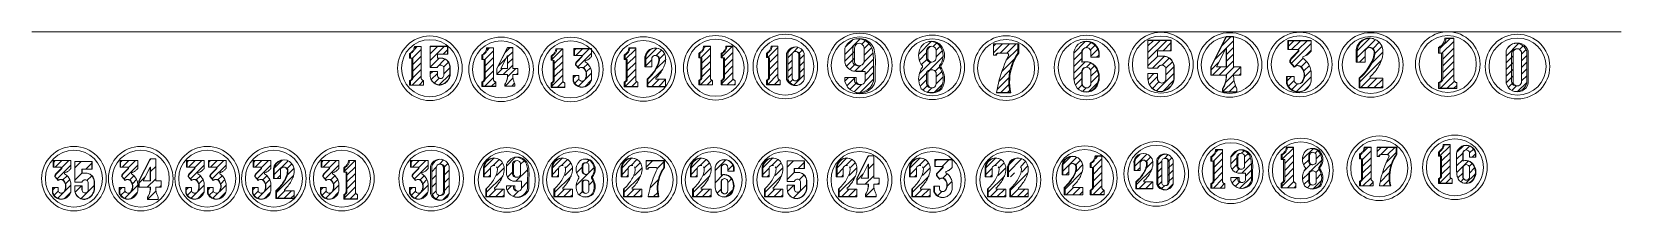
# Model space of a CAD drawing. Header units: inches. Extents: x 104 to 9740, y 936 to 6735.
# Drawn here: x 5667.7 to 6054.4, y 5726.1 to 5770.1 of the extents above; entities that cross this region are included whole.
import ezdxf

# ---------------------------------------------------------------- set-up
doc = ezdxf.new("R2010")
doc.units = ezdxf.units.IN
doc.header["$MEASUREMENT"] = 0
pattern_1 = [(45, (5264.4458, 6307.508), (-0.8148213, 0.8148213), [])]
pattern_2 = [(45, (5264.4458, 6307.508), (-0.8148213, 0.8148213), [])]

msp = doc.modelspace()

# ---------------------------------------------------------------- hatches: boundary and pattern name
at = {"lineweight": 20}
h = msp.add_hatch(dxfattribs=at)
h.set_pattern_fill('ANSI31', color=256, scale=9.218651)
h.set_pattern_definition(pattern_2)
h.paths.add_polyline_path([(5849.66, 5758.31), (5849.59, 5758.35), (5849.52, 5758.39), (5849.46, 5758.43), (5849.41, 5758.49), (5849.36, 5758.55), (5849.32, 5758.62), (5849.29, 5758.69), (5849.27, 5758.76), (5849.25, 5758.84), (5849.25, 5758.91), (5849.25, 5766.56), (5847.82, 5766.56), (5847.8, 5766.38), (5847.76, 5766.2), (5847.71, 5766.03), (5847.64, 5765.86), (5847.56, 5765.7), (5847.47, 5765.55), (5847.36, 5765.4), (5847.24, 5765.27), (5847.11, 5765.15), (5846.97, 5765.03), (5846.82, 5764.93), (5846.66, 5764.85), (5846.66, 5763.77), (5846.97, 5763.77), (5847.21, 5763.75), (5847.21, 5758.94), (5847.2, 5758.87), (5847.18, 5758.8), (5847.16, 5758.73), (5847.12, 5758.66), (5847.08, 5758.6), (5847.04, 5758.54), (5846.99, 5758.48), (5846.93, 5758.43), (5846.87, 5758.39), (5846.8, 5758.36), (5846.73, 5758.33), (5846.66, 5758.31), (5846.66, 5757.21), (5849.81, 5757.21), (5849.81, 5758.27), (5849.73, 5758.29)])
h = msp.add_hatch(dxfattribs=at)
h.set_pattern_fill('ANSI31', color=256, scale=9.218651)
h.set_pattern_definition(pattern_2)
h.paths.add_polyline_path([(5872.48, 5761.8), (5872.49, 5761.97), (5872.5, 5762.4), (5872.51, 5762.83), (5872.5, 5763.26), (5872.48, 5763.69), (5872.44, 5764.2), (5872.39, 5764.67), (5872.31, 5765.14), (5872.22, 5765.6), (5872.1, 5766.06), (5871.75, 5766.71), (5871.28, 5767.28), (5870.71, 5767.75), (5870.06, 5768.1), (5869.35, 5768.31), (5868.61, 5768.38), (5868.17, 5768.34), (5867.57, 5768.16), (5866.91, 5767.81), (5866.33, 5767.33), (5865.86, 5766.76), (5865.5, 5766.1), (5865.5, 5762.67), (5865.59, 5762.36), (5865.71, 5762.06), (5865.86, 5761.78), (5866.04, 5761.51), (5866.26, 5761.27), (5866.49, 5761.06), (5866.75, 5760.87), (5867.04, 5760.71), (5867.33, 5760.59), (5867.64, 5760.5), (5867.96, 5760.45), (5868.01, 5760.44), (5870, 5760.44), (5870.43, 5760.43), (5870.43, 5757.98), (5870.33, 5757.77), (5870.19, 5757.58), (5870.02, 5757.42), (5869.81, 5757.3), (5869.59, 5757.23), (5869.35, 5757.2), (5869.12, 5757.23), (5868.71, 5757.27), (5868.48, 5757.34), (5868.28, 5757.46), (5868.11, 5757.62), (5867.97, 5757.81), (5867.87, 5758.02), (5867.87, 5758.96), (5865.5, 5758.96), (5865.5, 5757.98), (5865.81, 5757.21), (5866.27, 5756.51), (5866.88, 5755.94), (5867.59, 5755.51), (5868.29, 5755.27), (5868.8, 5755.21), (5869.63, 5755.3), (5870.41, 5755.57), (5871.12, 5756), (5871.72, 5756.57), (5872.18, 5757.25), (5872.48, 5758.02)])
h.paths.add_polyline_path([(5869.93, 5762.22), (5869.75, 5762.04), (5869.52, 5761.91), (5869.28, 5761.83), (5869.02, 5761.8), (5868.77, 5761.83), (5868.52, 5761.91), (5868.3, 5762.04), (5868.11, 5762.22), (5867.96, 5762.43), (5867.87, 5762.67), (5867.87, 5766.1), (5867.91, 5766.4), (5868.02, 5766.68), (5868.21, 5766.92), (5868.44, 5767.1), (5868.72, 5767.22), (5869.02, 5767.26), (5869.32, 5767.22), (5869.6, 5767.1), (5869.84, 5766.92), (5870.02, 5766.68), (5870.14, 5766.4), (5870.18, 5766.1), (5870.18, 5762.67), (5870.08, 5762.43)], flags=16)
h = msp.add_hatch(dxfattribs=at)
h.set_pattern_fill('ANSI31', color=256, scale=9.218651)
h.set_pattern_definition(pattern_2)
h.paths.add_polyline_path([(5888.52, 5761.79), (5888.58, 5761.85), (5888.88, 5762.28), (5889.12, 5762.75), (5889.3, 5763.24), (5889.4, 5763.76), (5889.44, 5764.28), (5889.4, 5764.8), (5889.3, 5765.32), (5889.12, 5765.81), (5888.88, 5766.28), (5888.58, 5766.71), (5888.23, 5767.09), (5887.64, 5767.42), (5886.99, 5767.63), (5886.32, 5767.7), (5885.81, 5767.64), (5885.29, 5767.48), (5884.7, 5767.15), (5884.34, 5766.76), (5884.03, 5766.32), (5883.79, 5765.85), (5883.62, 5765.35), (5883.51, 5764.83), (5883.47, 5764.31), (5883.51, 5763.78), (5883.62, 5763.26), (5883.79, 5762.76), (5884.03, 5762.29), (5884.34, 5761.86), (5884.4, 5761.79), (5884.4, 5761.47), (5884.12, 5761.04), (5883.89, 5760.59), (5883.71, 5760.11), (5883.58, 5759.62), (5883.5, 5759.12), (5883.47, 5758.62), (5883.5, 5758.11), (5883.58, 5757.61), (5883.71, 5757.12), (5883.89, 5756.65), (5884.12, 5756.19), (5884.47, 5755.9), (5884.86, 5755.65), (5885.27, 5755.45), (5885.67, 5755.32), (5885.86, 5755.28), (5886.32, 5755.25), (5886.77, 5755.28), (5887.22, 5755.37), (5887.65, 5755.51), (5888.06, 5755.71), (5888.45, 5755.95), (5888.8, 5756.25), (5889.02, 5756.69), (5889.2, 5757.16), (5889.33, 5757.65), (5889.41, 5758.14), (5889.44, 5758.65), (5889.41, 5759.15), (5889.33, 5759.64), (5889.2, 5760.13), (5889.02, 5760.6), (5888.8, 5761.05), (5888.52, 5761.47)])
h.paths.add_polyline_path([(5887.12, 5760.74), (5887.31, 5760.64), (5887.47, 5760.51), (5887.61, 5760.35), (5887.71, 5760.17), (5887.71, 5757.4), (5887.68, 5757.14), (5887.58, 5756.9), (5887.42, 5756.69), (5887.21, 5756.53), (5886.97, 5756.43), (5886.71, 5756.4), (5886.45, 5756.43), (5886.15, 5756.48), (5885.91, 5756.58), (5885.71, 5756.74), (5885.55, 5756.94), (5885.45, 5757.18), (5885.42, 5757.44), (5885.42, 5760.19), (5885.52, 5760.37), (5885.65, 5760.52), (5885.82, 5760.65), (5886, 5760.75), (5886.2, 5760.81), (5886.41, 5760.83), (5886.71, 5760.82), (5886.92, 5760.8)], flags=16)
h.paths.add_polyline_path([(5886.97, 5762.72), (5886.71, 5762.69), (5886.41, 5762.68), (5886.15, 5762.71), (5885.91, 5762.81), (5885.71, 5762.97), (5885.55, 5763.17), (5885.45, 5763.41), (5885.42, 5763.67), (5885.42, 5765.5), (5885.45, 5765.75), (5885.55, 5765.99), (5885.71, 5766.2), (5885.91, 5766.36), (5886.15, 5766.45), (5886.45, 5766.5), (5886.71, 5766.54), (5886.97, 5766.5), (5887.21, 5766.4), (5887.42, 5766.24), (5887.58, 5766.04), (5887.68, 5765.8), (5887.71, 5765.54), (5887.71, 5763.69), (5887.68, 5763.43), (5887.58, 5763.19), (5887.42, 5762.98), (5887.21, 5762.82)], flags=16)
h = msp.add_hatch(dxfattribs=at)
h.set_pattern_fill('ANSI31', color=256, scale=9.218651)
h.set_pattern_definition(pattern_2)
h.paths.add_polyline_path([(5905.49, 5759.44), (5905.62, 5760.26), (5905.81, 5761.08), (5906.05, 5761.88), (5906.36, 5762.66), (5906.71, 5763.42), (5907.12, 5764.15), (5907.58, 5764.85), (5907.58, 5767.12), (5901.71, 5767.12), (5901.71, 5764.36), (5902.23, 5764.36), (5902.24, 5764.43), (5902.28, 5764.56), (5902.36, 5764.68), (5902.46, 5764.77), (5902.58, 5764.83), (5902.62, 5764.84), (5902.55, 5764.81), (5902.49, 5764.78), (5902.43, 5764.75), (5902.38, 5764.7), (5902.34, 5764.65), (5902.3, 5764.59), (5902.27, 5764.53), (5902.25, 5764.47), (5902.23, 5764.4), (5902.23, 5764.36), (5902.41, 5764.36), (5902.42, 5764.46), (5902.46, 5764.6), (5902.54, 5764.71), (5902.64, 5764.8), (5902.77, 5764.86), (5902.87, 5764.88), (5902.94, 5764.89), (5904.91, 5764.89), (5905.04, 5764.86), (5905.16, 5764.8), (5905.26, 5764.71), (5905.34, 5764.59), (5905.38, 5764.46), (5905.39, 5764.36), (5905.04, 5763.64), (5904.71, 5762.9), (5904.39, 5762.16), (5904.1, 5761.41), (5903.82, 5760.66), (5903.56, 5759.9), (5903.33, 5759.13), (5903.1, 5758.36), (5902.9, 5757.58), (5902.72, 5756.79), (5902.56, 5756.01), (5902.42, 5755.28), (5905.71, 5755.28), (5905.55, 5756.1), (5905.44, 5756.93), (5905.4, 5757.77), (5905.41, 5758.6)])
h = msp.add_hatch(dxfattribs=at)
h.set_pattern_fill('ANSI31', color=256, scale=9.218651)
h.set_pattern_definition(pattern_2)
h.paths.add_polyline_path([(5926.33, 5761.7), (5926.13, 5761.92), (5925.92, 5762.11), (5925.68, 5762.28), (5925.43, 5762.43), (5925.17, 5762.55), (5924.9, 5762.65), (5924.62, 5762.72), (5924.33, 5762.76), (5924.04, 5762.77), (5923.84, 5762.76), (5923.59, 5762.72), (5923.3, 5762.64), (5923.18, 5762.63), (5923.18, 5765.14), (5923.22, 5765.41), (5923.32, 5765.66), (5923.49, 5765.87), (5923.7, 5766.03), (5923.95, 5766.13), (5924.07, 5766.18), (5924.34, 5766.21), (5924.61, 5766.18), (5924.86, 5766.07), (5925.08, 5765.91), (5925.24, 5765.69), (5925.35, 5765.44), (5925.38, 5765.18), (5925.38, 5763.88), (5927.28, 5763.88), (5927.28, 5765.14), (5927.07, 5765.83), (5926.7, 5766.45), (5926.2, 5766.98), (5925.6, 5767.37), (5924.92, 5767.61), (5924.21, 5767.7), (5924.2, 5767.7), (5923.49, 5767.61), (5922.87, 5767.39), (5922.31, 5767.03), (5921.81, 5766.5), (5921.44, 5765.87), (5921.23, 5765.18), (5921.23, 5759.14), (5921.23, 5758.88), (5921.25, 5758.62), (5921.28, 5758.37), (5921.32, 5758.11), (5921.37, 5757.86), (5921.43, 5757.61), (5921.48, 5757.45), (5921.72, 5756.88), (5922.08, 5756.36), (5922.54, 5755.94), (5923, 5755.66), (5923.55, 5755.48), (5924.17, 5755.42), (5924.79, 5755.48), (5925.38, 5755.68), (5925.91, 5755.99), (5926.08, 5756.15), (5926.33, 5756.4), (5926.73, 5756.99), (5927.03, 5757.64), (5927.22, 5758.34), (5927.28, 5759.05), (5927.22, 5759.77), (5927.03, 5760.46), (5926.73, 5761.11)])
h.paths.add_polyline_path([(5923.22, 5760.68), (5923.32, 5760.93), (5923.49, 5761.14), (5923.7, 5761.31), (5923.95, 5761.41), (5924.21, 5761.45), (5924.34, 5761.44), (5924.61, 5761.41), (5924.86, 5761.3), (5925.08, 5761.14), (5925.24, 5760.92), (5925.35, 5760.67), (5925.38, 5760.4), (5925.38, 5757.45), (5925.35, 5757.18), (5925.24, 5756.93), (5925.08, 5756.72), (5924.86, 5756.55), (5924.61, 5756.45), (5924.34, 5756.42), (5924.07, 5756.45), (5923.95, 5756.5), (5923.82, 5756.55), (5923.7, 5756.6), (5923.49, 5756.77), (5923.32, 5756.98), (5923.22, 5757.23), (5923.18, 5757.49), (5923.18, 5760.42)], flags=16)
h = msp.add_hatch(dxfattribs=at)
h.set_pattern_fill('ANSI31', color=256, scale=9.218651)
h.set_pattern_definition(pattern_2)
h.paths.add_polyline_path([(5944.99, 5763.12), (5944.76, 5763.37), (5944.49, 5763.59), (5944.21, 5763.78), (5943.9, 5763.93), (5943.63, 5764.02), (5943.32, 5764.09), (5942.95, 5764.12), (5941.59, 5764.12), (5941.59, 5765.43), (5944.88, 5765.43), (5944.88, 5767.95), (5939.28, 5767.95), (5939.28, 5761.2), (5941.59, 5761.2), (5941.68, 5761.4), (5941.81, 5761.58), (5941.98, 5761.72), (5942.17, 5761.83), (5942.38, 5761.9), (5942.62, 5761.93), (5942.87, 5761.9), (5943.08, 5761.83), (5943.27, 5761.72), (5943.44, 5761.57), (5943.57, 5761.39), (5943.66, 5761.19), (5943.66, 5758.61), (5943.62, 5758.35), (5943.52, 5758.1), (5943.36, 5757.89), (5943.15, 5757.73), (5942.91, 5757.63), (5942.64, 5757.59), (5942.38, 5757.63), (5942.14, 5757.73), (5941.91, 5757.91), (5941.73, 5758.14), (5941.63, 5758.38), (5941.59, 5758.64), (5941.59, 5759.9), (5939.28, 5759.9), (5939.28, 5758.61), (5939.31, 5758.19), (5939.39, 5757.78), (5939.51, 5757.43), (5939.7, 5757.06), (5939.93, 5756.72), (5940.21, 5756.41), (5940.53, 5756.14), (5940.88, 5755.92), (5941.25, 5755.75), (5941.65, 5755.62), (5942.05, 5755.55), (5942.47, 5755.54), (5942.86, 5755.61), (5943.23, 5755.73), (5943.59, 5755.89), (5943.94, 5756.08), (5944.26, 5756.31), (5944.55, 5756.57), (5944.82, 5756.86), (5945.05, 5757.18), (5945.25, 5757.52), (5945.41, 5757.88), (5945.53, 5758.26), (5945.61, 5758.64), (5945.61, 5761.2), (5945.61, 5761.54), (5945.56, 5761.88), (5945.48, 5762.21), (5945.35, 5762.53), (5945.19, 5762.84)])
h = msp.add_hatch(dxfattribs=at)
h.set_pattern_fill('ANSI31', color=256, scale=9.218651)
h.set_pattern_definition(pattern_1)
h.paths.add_polyline_path([(5960.11, 5768.84), (5958.36, 5768.84), (5954.62, 5761.56), (5954.62, 5759.52), (5958.36, 5759.52), (5958.36, 5759.21), (5958.36, 5758.95), (5958.34, 5758.69), (5958.31, 5758.43), (5958.26, 5758.17), (5958.21, 5757.92), (5958.14, 5757.66), (5958.06, 5757.41), (5957.96, 5757.17), (5957.86, 5756.93), (5957.74, 5756.7), (5957.62, 5756.47), (5957.48, 5756.25), (5957.48, 5755.46), (5960.9, 5755.46), (5960.9, 5756.19), (5960.78, 5756.44), (5960.66, 5756.7), (5960.56, 5756.97), (5960.46, 5757.24), (5960.38, 5757.51), (5960.31, 5757.79), (5960.25, 5758.07), (5960.2, 5758.35), (5960.16, 5758.63), (5960.13, 5758.92), (5960.11, 5759.2), (5960.1, 5759.52), (5961.89, 5759.52), (5961.89, 5761.55), (5960.11, 5761.55)])
h.paths.add_polyline_path([(5958.32, 5766.12), (5958.36, 5766.08), (5958.36, 5761.56), (5958.32, 5761.55), (5955.93, 5761.55)], flags=16)
h = msp.add_hatch(dxfattribs=at)
h.set_pattern_fill('ANSI31', color=256, scale=9.218651)
h.set_pattern_definition(pattern_1)
h.paths.add_polyline_path([(5979, 5767.89), (5973.44, 5767.89), (5973.44, 5765.73), (5975.86, 5765.73), (5975.99, 5765.69), (5975.99, 5765.33), (5974.28, 5763.6), (5974.17, 5763.47), (5974.12, 5763.4), (5974.08, 5763.33), (5974.05, 5763.26), (5974.01, 5763.19), (5973.99, 5763.11), (5973.97, 5763.03), (5973.95, 5762.95), (5973.94, 5762.79), (5973.94, 5762.7), (5974.95, 5761.53), (5974.98, 5761.56), (5975.1, 5761.65), (5975.24, 5761.72), (5975.39, 5761.78), (5975.54, 5761.81), (5975.7, 5761.82), (5975.83, 5761.82), (5975.98, 5761.81), (5976.13, 5761.78), (5976.28, 5761.73), (5976.42, 5761.65), (5976.54, 5761.56), (5976.65, 5761.46), (5976.84, 5761.23), (5977, 5760.98), (5977.14, 5760.71), (5977.24, 5760.43), (5977.32, 5760.15), (5977.37, 5759.85), (5977.39, 5759.56), (5977.37, 5759.26), (5977.33, 5758.97), (5977.25, 5758.68), (5977.15, 5758.4), (5977.01, 5758.13), (5976.92, 5757.94), (5976.79, 5757.76), (5976.62, 5757.62), (5976.43, 5757.51), (5976.3, 5757.47), (5976.09, 5757.41), (5975.87, 5757.38), (5975.65, 5757.41), (5975.44, 5757.47), (5975.25, 5757.58), (5975.08, 5757.72), (5974.95, 5757.9), (5974.85, 5758.1), (5974.85, 5759.2), (5973.17, 5759.2), (5973.17, 5757.4), (5973.29, 5757.12), (5973.44, 5756.86), (5973.61, 5756.61), (5973.81, 5756.38), (5974.03, 5756.17), (5974.28, 5755.98), (5974.54, 5755.82), (5974.81, 5755.69), (5975.1, 5755.59), (5975.4, 5755.52), (5975.7, 5755.47), (5976, 5755.46), (5976.37, 5755.49), (5976.73, 5755.57), (5977.08, 5755.68), (5977.34, 5755.8), (5977.62, 5755.96), (5977.92, 5756.19), (5978.19, 5756.45), (5978.42, 5756.74), (5978.62, 5757.05), (5978.79, 5757.38), (5978.91, 5757.74), (5979, 5758.1), (5979, 5759.98), (5978.98, 5760.35), (5978.94, 5760.71), (5978.86, 5761.06), (5978.75, 5761.41), (5978.62, 5761.74), (5978.45, 5762.07), (5978.26, 5762.38), (5978.04, 5762.67), (5977.8, 5762.94), (5977.54, 5763.19), (5977.25, 5763.41), (5976.95, 5763.61), (5976.95, 5763.98), (5977.15, 5764.05), (5977.34, 5764.12), (5977.53, 5764.21), (5977.72, 5764.3), (5977.9, 5764.41), (5978.08, 5764.52), (5978.25, 5764.64), (5978.41, 5764.77), (5978.57, 5764.91), (5978.72, 5765.05), (5978.86, 5765.2), (5979, 5765.36)])
h = msp.add_hatch(dxfattribs=at)
h.set_pattern_fill('ANSI31', color=256, scale=9.218651)
h.set_pattern_definition(pattern_1)
h.paths.add_polyline_path([(5996.4, 5758.78), (5993.37, 5758.78), (5993.37, 5759.14), (5993.68, 5759.44), (5993.97, 5759.74), (5994.26, 5760.07), (5994.53, 5760.4), (5994.79, 5760.74), (5995.03, 5761.09), (5995.26, 5761.46), (5995.47, 5761.83), (5995.67, 5762.21), (5995.85, 5762.6), (5996.02, 5762.99), (5996.07, 5763.15), (5996.17, 5763.39), (5996.25, 5763.65), (5996.31, 5763.9), (5996.37, 5764.16), (5996.41, 5764.42), (5996.44, 5764.69), (5996.45, 5764.95), (5996.45, 5765.22), (5996.43, 5765.48), (5996.4, 5765.74), (5996.15, 5766.64), (5995.65, 5767.43), (5994.95, 5768.04), (5994.19, 5768.39), (5993.39, 5768.51), (5992.48, 5768.37), (5991.64, 5767.99), (5990.94, 5767.38), (5990.45, 5766.6), (5990.19, 5765.71), (5990.2, 5764.79), (5990.2, 5762.67), (5992.11, 5762.67), (5992.11, 5765.46), (5992.28, 5765.79), (5992.53, 5766.03), (5992.84, 5766.19), (5993.18, 5766.24), (5993.39, 5766.21), (5993.52, 5766.19), (5993.52, 5766.19), (5993.73, 5766.15), (5994.03, 5766), (5994.27, 5765.76), (5994.43, 5765.46), (5994.5, 5765.13), (5994.5, 5764.91), (5994.49, 5764.7), (5994.46, 5764.48), (5994.43, 5764.27), (5994.39, 5764.06), (5994.34, 5763.85), (5994.28, 5763.64), (5994.21, 5763.44), (5994.13, 5763.24), (5994.04, 5763.04), (5993.94, 5762.82), (5993.73, 5762.41), (5993.51, 5762), (5993.27, 5761.61), (5993.02, 5761.22), (5992.75, 5760.85), (5992.47, 5760.48), (5992.17, 5760.12), (5991.87, 5759.78), (5991.55, 5759.45), (5991.22, 5759.13), (5990.87, 5758.82), (5990.87, 5756.47), (5996.4, 5756.47)])
h = msp.add_hatch(dxfattribs=at)
h.set_pattern_fill('ANSI31', color=256, scale=9.218651)
h.set_pattern_definition([(45, (5264.4458, 6307.508), (-0.8148213, 0.8148213), [])])
h.paths.add_polyline_path([(6014.21, 5757.76), (6014.12, 5757.8), (6014.04, 5757.85), (6013.96, 5757.92), (6013.89, 5757.99), (6013.83, 5758.07), (6013.78, 5758.15), (6013.74, 5758.25), (6013.71, 5758.34), (6013.69, 5758.44), (6013.68, 5758.54), (6013.68, 5768.47), (6011.82, 5768.47), (6011.79, 5768.23), (6011.75, 5768), (6011.68, 5767.78), (6011.59, 5767.56), (6011.49, 5767.36), (6011.37, 5767.16), (6011.23, 5766.97), (6011.07, 5766.79), (6010.9, 5766.63), (6010.72, 5766.49), (6010.52, 5766.36), (6010.32, 5766.25), (6010.32, 5764.84), (6010.72, 5764.84), (6011.03, 5764.82), (6011.03, 5758.58), (6011.02, 5758.48), (6011, 5758.39), (6010.96, 5758.3), (6010.92, 5758.21), (6010.87, 5758.13), (6010.81, 5758.05), (6010.74, 5757.98), (6010.67, 5757.92), (6010.59, 5757.86), (6010.5, 5757.82), (6010.41, 5757.78), (6010.32, 5757.75), (6010.32, 5756.32), (6014.41, 5756.32), (6014.41, 5757.71), (6014.31, 5757.73)])
h = msp.add_hatch(dxfattribs=at)
h.set_pattern_fill('ANSI31', color=256, scale=9.218651, angle=180)
h.set_pattern_definition([(225, (5264.4458, 6307.508), (0.8148213, -0.8148213), [])])
h.paths.add_polyline_path([(6031.44, 5757.57), (6031.44, 5765.42), (6031.18, 5765.93), (6030.83, 5766.39), (6030.39, 5766.76), (6029.89, 5767.04), (6029.34, 5767.21), (6028.77, 5767.27), (6028.46, 5767.24), (6028.01, 5767.1), (6027.5, 5766.81), (6027.06, 5766.44), (6026.71, 5765.98), (6026.45, 5765.46), (6026.45, 5757.54), (6026.66, 5756.96), (6027, 5756.45), (6027.43, 5756.02), (6027.95, 5755.7), (6028.47, 5755.53), (6028.77, 5755.49), (6029.37, 5755.56), (6029.95, 5755.76), (6030.46, 5756.08), (6030.89, 5756.5), (6031.22, 5757)])
h.paths.add_polyline_path([(6028.11, 5765.38), (6028.99, 5766.05), (6030.08, 5765.6), (6030.17, 5764.88), (6030.17, 5757.42), (6029.29, 5756.75), (6028.89, 5756.92), (6028.43, 5756.97), (6028.11, 5757.74)], flags=16)
h = msp.add_hatch(dxfattribs=at)
h.set_pattern_fill('ANSI31', color=256, scale=9.218651)
h.set_pattern_definition(pattern_2)
h.paths.add_polyline_path([(5762.85, 5758.21), (5762.78, 5758.24), (5762.71, 5758.28), (5762.65, 5758.33), (5762.6, 5758.38), (5762.55, 5758.44), (5762.51, 5758.51), (5762.48, 5758.58), (5762.46, 5758.65), (5762.45, 5758.73), (5762.44, 5758.81), (5762.44, 5766.45), (5761.01, 5766.45), (5760.99, 5766.27), (5760.95, 5766.09), (5760.9, 5765.92), (5760.83, 5765.75), (5760.75, 5765.59), (5760.66, 5765.44), (5760.55, 5765.3), (5760.43, 5765.16), (5760.3, 5765.04), (5760.16, 5764.93), (5760.01, 5764.83), (5759.85, 5764.74), (5759.85, 5763.66), (5760.16, 5763.66), (5760.4, 5763.64), (5760.4, 5758.84), (5760.39, 5758.76), (5760.37, 5758.69), (5760.35, 5758.62), (5760.31, 5758.55), (5760.27, 5758.49), (5760.23, 5758.43), (5760.18, 5758.38), (5760.12, 5758.33), (5760.06, 5758.29), (5759.99, 5758.25), (5759.92, 5758.22), (5759.85, 5758.2), (5759.85, 5757.1), (5763, 5757.1), (5763, 5758.17), (5762.92, 5758.18)])
h = msp.add_hatch(dxfattribs=at)
h.set_pattern_fill('ANSI31', color=256, scale=9.218651)
h.set_pattern_definition(pattern_2)
h.paths.add_polyline_path([(5768.92, 5762.86), (5768.74, 5763.05), (5768.54, 5763.21), (5768.33, 5763.36), (5768.1, 5763.47), (5767.89, 5763.54), (5767.66, 5763.59), (5767.38, 5763.61), (5766.36, 5763.61), (5766.36, 5764.6), (5768.83, 5764.6), (5768.83, 5766.5), (5764.62, 5766.5), (5764.62, 5761.41), (5766.36, 5761.41), (5766.43, 5761.56), (5766.53, 5761.7), (5766.65, 5761.81), (5766.79, 5761.89), (5766.95, 5761.94), (5767.13, 5761.96), (5767.32, 5761.94), (5767.48, 5761.89), (5767.62, 5761.81), (5767.75, 5761.69), (5767.85, 5761.56), (5767.91, 5761.4), (5767.91, 5759.46), (5767.89, 5759.26), (5767.81, 5759.08), (5767.69, 5758.92), (5767.53, 5758.8), (5767.35, 5758.72), (5767.15, 5758.7), (5766.95, 5758.72), (5766.77, 5758.8), (5766.6, 5758.93), (5766.46, 5759.11), (5766.39, 5759.29), (5766.36, 5759.49), (5766.36, 5760.43), (5764.62, 5760.43), (5764.62, 5759.46), (5764.64, 5759.15), (5764.7, 5758.84), (5764.79, 5758.57), (5764.93, 5758.3), (5765.11, 5758.04), (5765.32, 5757.81), (5765.56, 5757.61), (5765.82, 5757.44), (5766.1, 5757.31), (5766.4, 5757.21), (5766.71, 5757.16), (5767.02, 5757.15), (5767.31, 5757.21), (5767.59, 5757.29), (5767.87, 5757.41), (5768.12, 5757.56), (5768.37, 5757.73), (5768.59, 5757.93), (5768.79, 5758.15), (5768.96, 5758.39), (5769.11, 5758.64), (5769.23, 5758.91), (5769.32, 5759.2), (5769.38, 5759.49), (5769.38, 5761.41), (5769.38, 5761.67), (5769.35, 5761.93), (5769.29, 5762.18), (5769.19, 5762.42), (5769.07, 5762.65)])
h = msp.add_hatch(dxfattribs=at)
h.set_pattern_fill('ANSI31', color=256, scale=9.218651)
h.set_pattern_definition(pattern_2)
h.paths.add_polyline_path([(5780.42, 5757.9), (5780.35, 5757.93), (5780.28, 5757.97), (5780.22, 5758.02), (5780.17, 5758.07), (5780.12, 5758.14), (5780.08, 5758.2), (5780.05, 5758.27), (5780.03, 5758.35), (5780.01, 5758.42), (5780.01, 5758.5), (5780.01, 5766.14), (5778.58, 5766.14), (5778.55, 5765.96), (5778.52, 5765.78), (5778.47, 5765.61), (5778.4, 5765.45), (5778.32, 5765.28), (5778.22, 5765.13), (5778.12, 5764.99), (5778, 5764.85), (5777.87, 5764.73), (5777.73, 5764.62), (5777.58, 5764.52), (5777.42, 5764.43), (5777.42, 5763.35), (5777.73, 5763.35), (5777.97, 5763.33), (5777.97, 5758.53), (5777.96, 5758.45), (5777.94, 5758.38), (5777.92, 5758.31), (5777.88, 5758.24), (5777.84, 5758.18), (5777.8, 5758.12), (5777.75, 5758.07), (5777.69, 5758.02), (5777.63, 5757.98), (5777.56, 5757.94), (5777.49, 5757.91), (5777.42, 5757.89), (5777.42, 5756.79), (5780.56, 5756.79), (5780.56, 5757.86), (5780.49, 5757.87)])
h = msp.add_hatch(dxfattribs=at)
h.set_pattern_fill('ANSI31', color=256, scale=9.218651)
h.set_pattern_definition(pattern_1)
h.paths.add_polyline_path([(5784.69, 5766.19), (5783.47, 5766.19), (5780.86, 5761.1), (5780.86, 5759.67), (5783.47, 5759.67), (5783.47, 5759.46), (5783.47, 5759.28), (5783.46, 5759.1), (5783.43, 5758.92), (5783.4, 5758.74), (5783.36, 5758.56), (5783.32, 5758.38), (5783.26, 5758.21), (5783.19, 5758.04), (5783.12, 5757.87), (5783.04, 5757.7), (5782.95, 5757.55), (5782.85, 5757.39), (5782.85, 5756.84), (5785.24, 5756.84), (5785.24, 5757.35), (5785.16, 5757.53), (5785.08, 5757.71), (5785.01, 5757.9), (5784.94, 5758.09), (5784.88, 5758.28), (5784.83, 5758.47), (5784.79, 5758.66), (5784.75, 5758.86), (5784.73, 5759.06), (5784.71, 5759.26), (5784.69, 5759.46), (5784.69, 5759.67), (5785.94, 5759.67), (5785.94, 5761.1), (5784.69, 5761.1)])
h.paths.add_polyline_path([(5783.44, 5764.29), (5783.47, 5764.26), (5783.47, 5761.1), (5783.44, 5761.1), (5781.77, 5761.1)], flags=16)
h = msp.add_hatch(dxfattribs=at)
h.set_pattern_fill('ANSI31', color=256, scale=9.218651)
h.set_pattern_definition(pattern_2)
h.paths.add_polyline_path([(5797.27, 5757.66), (5797.2, 5757.7), (5797.13, 5757.74), (5797.07, 5757.79), (5797.02, 5757.84), (5796.97, 5757.9), (5796.93, 5757.97), (5796.9, 5758.04), (5796.88, 5758.11), (5796.87, 5758.19), (5796.86, 5758.27), (5796.86, 5765.91), (5795.43, 5765.91), (5795.41, 5765.73), (5795.37, 5765.55), (5795.32, 5765.38), (5795.25, 5765.21), (5795.17, 5765.05), (5795.08, 5764.9), (5794.97, 5764.75), (5794.85, 5764.62), (5794.72, 5764.5), (5794.58, 5764.38), (5794.43, 5764.29), (5794.27, 5764.2), (5794.27, 5763.12), (5794.58, 5763.12), (5794.82, 5763.1), (5794.82, 5758.3), (5794.81, 5758.22), (5794.79, 5758.15), (5794.77, 5758.08), (5794.74, 5758.01), (5794.7, 5757.95), (5794.65, 5757.89), (5794.6, 5757.83), (5794.54, 5757.79), (5794.48, 5757.74), (5794.41, 5757.71), (5794.34, 5757.68), (5794.27, 5757.66), (5794.27, 5756.56), (5797.42, 5756.56), (5797.42, 5757.62), (5797.34, 5757.64)])
h = msp.add_hatch(dxfattribs=at)
h.set_pattern_fill('ANSI31', color=256, scale=9.218651)
h.set_pattern_definition(pattern_2)
h.paths.add_polyline_path([(5803.9, 5765.95), (5799.72, 5765.95), (5799.72, 5764.33), (5801.54, 5764.33), (5801.64, 5764.3), (5801.64, 5764.03), (5800.35, 5762.73), (5800.27, 5762.63), (5800.23, 5762.58), (5800.2, 5762.53), (5800.17, 5762.47), (5800.15, 5762.42), (5800.13, 5762.36), (5800.11, 5762.3), (5800.1, 5762.24), (5800.09, 5762.12), (5800.09, 5762.05), (5800.85, 5761.17), (5800.88, 5761.19), (5800.97, 5761.26), (5801.07, 5761.32), (5801.18, 5761.36), (5801.3, 5761.38), (5801.42, 5761.39), (5801.52, 5761.39), (5801.63, 5761.38), (5801.75, 5761.36), (5801.85, 5761.32), (5801.96, 5761.26), (5802.05, 5761.2), (5802.13, 5761.12), (5802.28, 5760.94), (5802.4, 5760.75), (5802.5, 5760.56), (5802.58, 5760.35), (5802.64, 5760.13), (5802.67, 5759.91), (5802.69, 5759.69), (5802.68, 5759.46), (5802.64, 5759.24), (5802.59, 5759.03), (5802.51, 5758.82), (5802.41, 5758.62), (5802.33, 5758.47), (5802.23, 5758.34), (5802.11, 5758.23), (5801.97, 5758.15), (5801.87, 5758.12), (5801.71, 5758.07), (5801.55, 5758.05), (5801.38, 5758.07), (5801.22, 5758.12), (5801.08, 5758.2), (5800.95, 5758.31), (5800.85, 5758.44), (5800.78, 5758.59), (5800.78, 5759.42), (5799.51, 5759.42), (5799.51, 5758.07), (5799.6, 5757.86), (5799.72, 5757.66), (5799.85, 5757.47), (5800, 5757.29), (5800.16, 5757.14), (5800.35, 5757), (5800.54, 5756.88), (5800.75, 5756.78), (5800.97, 5756.7), (5801.19, 5756.65), (5801.42, 5756.62), (5801.65, 5756.61), (5801.92, 5756.63), (5802.2, 5756.68), (5802.46, 5756.77), (5802.65, 5756.86), (5802.86, 5756.98), (5803.09, 5757.15), (5803.29, 5757.35), (5803.47, 5757.57), (5803.62, 5757.8), (5803.74, 5758.05), (5803.84, 5758.32), (5803.9, 5758.59), (5803.9, 5760.01), (5803.89, 5760.28), (5803.85, 5760.55), (5803.8, 5760.82), (5803.71, 5761.08), (5803.61, 5761.33), (5803.49, 5761.58), (5803.34, 5761.81), (5803.18, 5762.03), (5803, 5762.23), (5802.8, 5762.42), (5802.59, 5762.59), (5802.36, 5762.74), (5802.36, 5763.02), (5802.51, 5763.07), (5802.65, 5763.12), (5802.8, 5763.19), (5802.94, 5763.26), (5803.07, 5763.34), (5803.21, 5763.42), (5803.33, 5763.51), (5803.46, 5763.61), (5803.58, 5763.71), (5803.69, 5763.82), (5803.8, 5763.94), (5803.9, 5764.05)])
h = msp.add_hatch(dxfattribs=at)
h.set_pattern_fill('ANSI31', color=256, scale=9.218651)
h.set_pattern_definition(pattern_2)
h.paths.add_polyline_path([(5815.03, 5757.85), (5814.96, 5757.88), (5814.89, 5757.92), (5814.83, 5757.97), (5814.78, 5758.03), (5814.73, 5758.09), (5814.69, 5758.16), (5814.66, 5758.23), (5814.64, 5758.3), (5814.62, 5758.38), (5814.62, 5758.45), (5814.62, 5766.09), (5813.19, 5766.09), (5813.16, 5765.91), (5813.13, 5765.74), (5813.08, 5765.57), (5813.01, 5765.4), (5812.93, 5765.24), (5812.84, 5765.09), (5812.73, 5764.94), (5812.61, 5764.81), (5812.48, 5764.68), (5812.34, 5764.57), (5812.19, 5764.47), (5812.03, 5764.39), (5812.03, 5763.3), (5812.34, 5763.3), (5812.58, 5763.29), (5812.58, 5758.48), (5812.57, 5758.41), (5812.55, 5758.34), (5812.53, 5758.27), (5812.49, 5758.2), (5812.45, 5758.13), (5812.41, 5758.08), (5812.36, 5758.02), (5812.3, 5757.97), (5812.24, 5757.93), (5812.17, 5757.9), (5812.1, 5757.87), (5812.03, 5757.85), (5812.03, 5756.75), (5815.18, 5756.75), (5815.18, 5757.81), (5815.1, 5757.83)])
h = msp.add_hatch(dxfattribs=at)
h.set_pattern_fill('ANSI31', color=256, scale=9.218651)
h.set_pattern_definition(pattern_2)
h.paths.add_polyline_path([(5821.88, 5758.54), (5819.52, 5758.54), (5819.52, 5758.82), (5819.76, 5759.05), (5819.99, 5759.29), (5820.21, 5759.54), (5820.43, 5759.8), (5820.63, 5760.06), (5820.81, 5760.34), (5820.99, 5760.62), (5821.16, 5760.91), (5821.31, 5761.2), (5821.45, 5761.5), (5821.58, 5761.81), (5821.62, 5761.93), (5821.7, 5762.12), (5821.76, 5762.32), (5821.81, 5762.52), (5821.85, 5762.72), (5821.88, 5762.92), (5821.91, 5763.13), (5821.92, 5763.33), (5821.91, 5763.54), (5821.9, 5763.74), (5821.88, 5763.95), (5821.68, 5764.64), (5821.3, 5765.26), (5820.75, 5765.73), (5820.16, 5766), (5819.54, 5766.09), (5818.83, 5765.99), (5818.18, 5765.69), (5817.64, 5765.22), (5817.26, 5764.61), (5817.06, 5763.92), (5817.07, 5763.21), (5817.07, 5761.56), (5818.54, 5761.56), (5818.54, 5763.73), (5818.68, 5763.99), (5818.87, 5764.17), (5819.11, 5764.29), (5819.38, 5764.33), (5819.54, 5764.31), (5819.64, 5764.29), (5819.64, 5764.29), (5819.8, 5764.27), (5820.04, 5764.15), (5820.23, 5763.96), (5820.35, 5763.73), (5820.4, 5763.47), (5820.4, 5763.3), (5820.39, 5763.14), (5820.38, 5762.97), (5820.35, 5762.8), (5820.32, 5762.64), (5820.28, 5762.48), (5820.23, 5762.32), (5820.18, 5762.16), (5820.11, 5762), (5820.04, 5761.85), (5819.96, 5761.68), (5819.8, 5761.36), (5819.63, 5761.04), (5819.45, 5760.74), (5819.25, 5760.44), (5819.04, 5760.15), (5818.83, 5759.86), (5818.6, 5759.59), (5818.36, 5759.32), (5818.11, 5759.06), (5817.85, 5758.81), (5817.59, 5758.57), (5817.59, 5756.75), (5821.88, 5756.75)])
h = msp.add_hatch(dxfattribs=at)
h.set_pattern_fill('ANSI31', color=256, scale=9.218651)
h.set_pattern_definition(pattern_2)
h.paths.add_polyline_path([(5833.19, 5758.27), (5833.12, 5758.3), (5833.06, 5758.34), (5833, 5758.39), (5832.94, 5758.44), (5832.9, 5758.5), (5832.86, 5758.57), (5832.83, 5758.64), (5832.8, 5758.72), (5832.79, 5758.79), (5832.79, 5758.87), (5832.79, 5766.51), (5831.35, 5766.51), (5831.33, 5766.33), (5831.3, 5766.15), (5831.24, 5765.98), (5831.18, 5765.81), (5831.1, 5765.65), (5831, 5765.5), (5830.89, 5765.36), (5830.78, 5765.22), (5830.64, 5765.1), (5830.5, 5764.99), (5830.35, 5764.89), (5830.2, 5764.8), (5830.2, 5763.72), (5830.51, 5763.72), (5830.75, 5763.7), (5830.75, 5758.9), (5830.74, 5758.82), (5830.72, 5758.75), (5830.69, 5758.68), (5830.66, 5758.61), (5830.62, 5758.55), (5830.58, 5758.49), (5830.52, 5758.44), (5830.47, 5758.39), (5830.4, 5758.35), (5830.34, 5758.31), (5830.27, 5758.28), (5830.2, 5758.26), (5830.2, 5757.16), (5833.34, 5757.16), (5833.34, 5758.23), (5833.27, 5758.24)])
h = msp.add_hatch(dxfattribs=at)
h.set_pattern_fill('ANSI31', color=256, scale=9.218651)
h.set_pattern_definition(pattern_2)
h.paths.add_polyline_path([(5838.66, 5758.27), (5838.59, 5758.3), (5838.52, 5758.34), (5838.46, 5758.39), (5838.41, 5758.44), (5838.36, 5758.5), (5838.32, 5758.57), (5838.29, 5758.64), (5838.27, 5758.72), (5838.26, 5758.79), (5838.25, 5758.87), (5838.25, 5766.51), (5836.82, 5766.51), (5836.8, 5766.33), (5836.76, 5766.15), (5836.71, 5765.98), (5836.64, 5765.81), (5836.56, 5765.65), (5836.47, 5765.5), (5836.36, 5765.36), (5836.24, 5765.22), (5836.11, 5765.1), (5835.97, 5764.99), (5835.82, 5764.89), (5835.66, 5764.8), (5835.66, 5763.72), (5835.97, 5763.72), (5836.21, 5763.7), (5836.21, 5758.9), (5836.2, 5758.82), (5836.18, 5758.75), (5836.16, 5758.68), (5836.12, 5758.61), (5836.09, 5758.55), (5836.04, 5758.49), (5835.99, 5758.44), (5835.93, 5758.39), (5835.87, 5758.35), (5835.8, 5758.31), (5835.73, 5758.28), (5835.66, 5758.26), (5835.66, 5757.16), (5838.81, 5757.16), (5838.81, 5758.23), (5838.73, 5758.24)])
h = msp.add_hatch(dxfattribs=at)
h.set_pattern_fill('ANSI31', color=256, scale=9.218651)
h.set_pattern_definition(pattern_2)
h.paths.add_polyline_path([(5851.67, 5764.72), (5851.67, 5758.49), (5851.87, 5758.08), (5852.15, 5757.72), (5852.5, 5757.43), (5852.9, 5757.2), (5853.33, 5757.07), (5853.79, 5757.02), (5854.04, 5757.05), (5854.39, 5757.16), (5854.79, 5757.38), (5855.14, 5757.68), (5855.43, 5758.05), (5855.63, 5758.46), (5855.63, 5764.75), (5855.46, 5765.2), (5855.19, 5765.61), (5854.85, 5765.95), (5854.43, 5766.2), (5854.03, 5766.34), (5853.79, 5766.37), (5853.31, 5766.32), (5852.85, 5766.16), (5852.45, 5765.91), (5852.1, 5765.57), (5851.84, 5765.17)])
h.paths.add_polyline_path([(5854.31, 5758.52), (5853.62, 5757.99), (5852.75, 5758.35), (5852.67, 5758.92), (5852.67, 5764.84), (5853.37, 5765.37), (5853.69, 5765.24), (5854.06, 5765.2), (5854.31, 5764.59)], flags=16)
h = msp.add_hatch(dxfattribs=at)
h.set_pattern_fill('ANSI31', color=256, scale=17)
h.set_pattern_definition([(45, (4831.5776, 6621.9508), (-1.502602, 1.502602), [])])
h.paths.add_polyline_path([(5788.33, 5734.67), (5788.34, 5734.8), (5788.35, 5735.12), (5788.35, 5735.43), (5788.35, 5735.75), (5788.33, 5736.07), (5788.31, 5736.44), (5788.27, 5736.79), (5788.21, 5737.13), (5788.14, 5737.47), (5788.05, 5737.81), (5787.79, 5738.29), (5787.45, 5738.71), (5787.03, 5739.06), (5786.54, 5739.32), (5786.02, 5739.47), (5785.48, 5739.53), (5785.15, 5739.5), (5784.71, 5739.36), (5784.22, 5739.1), (5783.8, 5738.75), (5783.45, 5738.33), (5783.19, 5737.84), (5783.19, 5735.31), (5783.25, 5735.08), (5783.34, 5734.86), (5783.45, 5734.65), (5783.59, 5734.46), (5783.74, 5734.28), (5783.92, 5734.12), (5784.11, 5733.99), (5784.32, 5733.87), (5784.53, 5733.78), (5784.76, 5733.71), (5785, 5733.67), (5785.03, 5733.67), (5786.51, 5733.67), (5786.82, 5733.66), (5786.82, 5731.86), (5786.75, 5731.7), (5786.65, 5731.56), (5786.52, 5731.44), (5786.36, 5731.35), (5786.2, 5731.3), (5786.03, 5731.28), (5785.85, 5731.3), (5785.55, 5731.33), (5785.38, 5731.38), (5785.23, 5731.47), (5785.11, 5731.59), (5785.01, 5731.73), (5784.93, 5731.88), (5784.93, 5732.58), (5783.19, 5732.58), (5783.19, 5731.86), (5783.41, 5731.28), (5783.76, 5730.77), (5784.2, 5730.35), (5784.73, 5730.03), (5785.24, 5729.85), (5785.62, 5729.81), (5786.23, 5729.88), (5786.81, 5730.07), (5787.33, 5730.39), (5787.77, 5730.81), (5788.11, 5731.32), (5788.33, 5731.88)])
h.paths.add_polyline_path([(5786.45, 5734.98), (5786.32, 5734.85), (5786.15, 5734.75), (5785.97, 5734.69), (5785.78, 5734.67), (5785.59, 5734.69), (5785.41, 5734.75), (5785.25, 5734.85), (5785.11, 5734.98), (5785, 5735.13), (5784.93, 5735.31), (5784.93, 5737.84), (5784.96, 5738.06), (5785.04, 5738.27), (5785.18, 5738.45), (5785.36, 5738.58), (5785.56, 5738.67), (5785.78, 5738.69), (5786, 5738.67), (5786.21, 5738.58), (5786.38, 5738.45), (5786.52, 5738.27), (5786.61, 5738.06), (5786.63, 5737.84), (5786.63, 5735.31), (5786.56, 5735.13)], flags=16)
h = msp.add_hatch(dxfattribs=at)
h.set_pattern_fill('ANSI31', color=256, scale=17)
h.set_pattern_definition([(45, (4851.149, 6621.93), (-1.502602, 1.502602), [])])
h.paths.add_polyline_path([(5872.54, 5739.84), (5871.25, 5739.84), (5868.5, 5734.47), (5868.5, 5732.97), (5871.25, 5732.97), (5871.25, 5732.74), (5871.25, 5732.55), (5871.24, 5732.36), (5871.21, 5732.16), (5871.18, 5731.97), (5871.14, 5731.78), (5871.09, 5731.6), (5871.03, 5731.42), (5870.96, 5731.23), (5870.88, 5731.06), (5870.8, 5730.89), (5870.7, 5730.72), (5870.6, 5730.55), (5870.6, 5729.97), (5873.13, 5729.97), (5873.13, 5730.51), (5873.03, 5730.7), (5872.95, 5730.89), (5872.87, 5731.09), (5872.8, 5731.29), (5872.74, 5731.49), (5872.69, 5731.69), (5872.64, 5731.9), (5872.61, 5732.11), (5872.58, 5732.31), (5872.56, 5732.52), (5872.54, 5732.73), (5872.54, 5732.97), (5873.86, 5732.97), (5873.86, 5734.47), (5872.54, 5734.47)])
h.paths.add_polyline_path([(5871.22, 5737.84), (5871.25, 5737.81), (5871.25, 5734.47), (5871.22, 5734.47), (5869.46, 5734.47)], flags=16)
h = msp.add_hatch(dxfattribs=at)
h.set_pattern_fill('ANSI31', color=256, scale=9.218651)
h.set_pattern_definition(pattern_2)
h.paths.add_polyline_path([(5923.39, 5732.19), (5921.03, 5732.19), (5921.03, 5732.47), (5921.27, 5732.7), (5921.5, 5732.94), (5921.72, 5733.19), (5921.93, 5733.45), (5922.13, 5733.71), (5922.32, 5733.99), (5922.5, 5734.27), (5922.67, 5734.56), (5922.82, 5734.85), (5922.96, 5735.16), (5923.09, 5735.46), (5923.13, 5735.58), (5923.21, 5735.77), (5923.27, 5735.97), (5923.32, 5736.17), (5923.36, 5736.37), (5923.39, 5736.57), (5923.41, 5736.78), (5923.42, 5736.98), (5923.42, 5737.19), (5923.41, 5737.39), (5923.39, 5737.6), (5923.19, 5738.3), (5922.8, 5738.91), (5922.26, 5739.38), (5921.67, 5739.65), (5921.05, 5739.74), (5920.34, 5739.64), (5919.69, 5739.34), (5919.15, 5738.87), (5918.76, 5738.26), (5918.57, 5737.58), (5918.57, 5736.86), (5918.57, 5735.21), (5920.05, 5735.21), (5920.05, 5737.38), (5920.19, 5737.64), (5920.38, 5737.82), (5920.62, 5737.94), (5920.88, 5737.99), (5921.05, 5737.96), (5921.15, 5737.94), (5921.15, 5737.94), (5921.31, 5737.92), (5921.55, 5737.8), (5921.74, 5737.61), (5921.86, 5737.38), (5921.91, 5737.12), (5921.91, 5736.95), (5921.9, 5736.79), (5921.88, 5736.62), (5921.86, 5736.45), (5921.83, 5736.29), (5921.79, 5736.13), (5921.74, 5735.97), (5921.68, 5735.81), (5921.62, 5735.65), (5921.55, 5735.5), (5921.47, 5735.33), (5921.31, 5735.01), (5921.14, 5734.7), (5920.95, 5734.39), (5920.76, 5734.09), (5920.55, 5733.8), (5920.33, 5733.51), (5920.11, 5733.24), (5919.87, 5732.97), (5919.62, 5732.71), (5919.36, 5732.46), (5919.09, 5732.22), (5919.09, 5730.4), (5923.39, 5730.4)])
h = msp.add_hatch(dxfattribs=at)
h.set_pattern_fill('ANSI31', color=256, scale=9.218651)
h.set_pattern_definition(pattern_2)
h.paths.add_polyline_path([(5928.46, 5731.55), (5928.39, 5731.58), (5928.33, 5731.62), (5928.27, 5731.67), (5928.21, 5731.73), (5928.17, 5731.79), (5928.13, 5731.85), (5928.1, 5731.92), (5928.07, 5732), (5928.06, 5732.07), (5928.05, 5732.15), (5928.05, 5739.79), (5926.62, 5739.79), (5926.6, 5739.61), (5926.56, 5739.44), (5926.51, 5739.26), (5926.45, 5739.1), (5926.36, 5738.94), (5926.27, 5738.78), (5926.16, 5738.64), (5926.04, 5738.51), (5925.91, 5738.38), (5925.77, 5738.27), (5925.62, 5738.17), (5925.46, 5738.09), (5925.46, 5737), (5925.78, 5737), (5926.01, 5736.99), (5926.01, 5732.18), (5926, 5732.11), (5925.99, 5732.03), (5925.96, 5731.96), (5925.93, 5731.9), (5925.89, 5731.83), (5925.84, 5731.77), (5925.79, 5731.72), (5925.73, 5731.67), (5925.67, 5731.63), (5925.61, 5731.59), (5925.54, 5731.57), (5925.46, 5731.55), (5925.46, 5730.45), (5928.61, 5730.45), (5928.61, 5731.51), (5928.53, 5731.52)])
h = msp.add_hatch(dxfattribs=at)
h.set_pattern_fill('ANSI31', color=256, scale=9.218651)
h.set_pattern_definition(pattern_2)
h.paths.add_polyline_path([(5940.44, 5733.54), (5938.29, 5733.54), (5938.29, 5733.8), (5938.51, 5734), (5938.72, 5734.22), (5938.92, 5734.45), (5939.11, 5734.69), (5939.3, 5734.93), (5939.47, 5735.18), (5939.63, 5735.44), (5939.78, 5735.7), (5939.92, 5735.97), (5940.05, 5736.24), (5940.17, 5736.52), (5940.21, 5736.63), (5940.27, 5736.81), (5940.33, 5736.99), (5940.38, 5737.17), (5940.42, 5737.35), (5940.44, 5737.54), (5940.46, 5737.72), (5940.47, 5737.91), (5940.47, 5738.1), (5940.46, 5738.29), (5940.44, 5738.47), (5940.26, 5739.11), (5939.91, 5739.66), (5939.41, 5740.1), (5938.87, 5740.35), (5938.31, 5740.43), (5937.66, 5740.33), (5937.06, 5740.06), (5936.57, 5739.63), (5936.22, 5739.08), (5936.04, 5738.45), (5936.05, 5737.8), (5936.05, 5736.29), (5937.4, 5736.29), (5937.4, 5738.27), (5937.52, 5738.51), (5937.7, 5738.68), (5937.92, 5738.79), (5938.16, 5738.82), (5938.31, 5738.8), (5938.4, 5738.79), (5938.4, 5738.78), (5938.54, 5738.76), (5938.76, 5738.65), (5938.93, 5738.49), (5939.05, 5738.27), (5939.09, 5738.04), (5939.09, 5737.88), (5939.08, 5737.73), (5939.07, 5737.58), (5939.05, 5737.43), (5939.02, 5737.28), (5938.98, 5737.13), (5938.94, 5736.98), (5938.89, 5736.84), (5938.83, 5736.7), (5938.76, 5736.56), (5938.69, 5736.4), (5938.55, 5736.11), (5938.39, 5735.82), (5938.22, 5735.54), (5938.04, 5735.27), (5937.85, 5735), (5937.65, 5734.74), (5937.45, 5734.49), (5937.23, 5734.25), (5937, 5734.01), (5936.77, 5733.79), (5936.52, 5733.57), (5936.52, 5731.9), (5940.44, 5731.9)])
h = msp.add_hatch(dxfattribs=at)
h.set_pattern_fill('ANSI31', color=256, scale=9.393641)
h.set_pattern_definition([(45, (5250.1643, 6318.125), (-0.8302884, 0.8302884), [])])
h.paths.add_polyline_path([(5941.69, 5738.75), (5941.69, 5732.96), (5941.87, 5732.58), (5942.13, 5732.25), (5942.46, 5731.97), (5942.83, 5731.76), (5943.23, 5731.64), (5943.65, 5731.59), (5943.88, 5731.62), (5944.21, 5731.72), (5944.59, 5731.93), (5944.91, 5732.21), (5945.18, 5732.55), (5945.37, 5732.93), (5945.37, 5738.78), (5945.21, 5739.2), (5944.96, 5739.58), (5944.64, 5739.89), (5944.26, 5740.13), (5943.88, 5740.26), (5943.65, 5740.28), (5943.21, 5740.23), (5942.79, 5740.09), (5942.41, 5739.85), (5942.09, 5739.54), (5941.84, 5739.17)])
h.paths.add_polyline_path([(5944.14, 5732.99), (5943.49, 5732.49), (5942.69, 5732.83), (5942.62, 5733.36), (5942.62, 5738.86), (5943.27, 5739.36), (5943.57, 5739.23), (5943.91, 5739.19), (5944.14, 5738.63)], flags=16)
h = msp.add_hatch(dxfattribs=at)
h.set_pattern_fill('ANSI31', color=256, scale=9.218651)
h.set_pattern_definition(pattern_2)
h.paths.add_polyline_path([(5957.81, 5733.12), (5957.74, 5733.15), (5957.67, 5733.2), (5957.61, 5733.24), (5957.56, 5733.3), (5957.51, 5733.36), (5957.47, 5733.43), (5957.44, 5733.5), (5957.42, 5733.57), (5957.4, 5733.65), (5957.4, 5733.72), (5957.4, 5741.36), (5955.97, 5741.36), (5955.94, 5741.19), (5955.91, 5741.01), (5955.86, 5740.84), (5955.79, 5740.67), (5955.71, 5740.51), (5955.61, 5740.36), (5955.51, 5740.21), (5955.39, 5740.08), (5955.26, 5739.95), (5955.12, 5739.84), (5954.97, 5739.74), (5954.81, 5739.66), (5954.81, 5738.58), (5955.12, 5738.58), (5955.36, 5738.56), (5955.36, 5733.75), (5955.35, 5733.68), (5955.33, 5733.61), (5955.31, 5733.54), (5955.27, 5733.47), (5955.23, 5733.41), (5955.19, 5733.35), (5955.14, 5733.29), (5955.08, 5733.24), (5955.02, 5733.2), (5954.95, 5733.17), (5954.88, 5733.14), (5954.81, 5733.12), (5954.81, 5732.02), (5957.95, 5732.02), (5957.95, 5733.08), (5957.88, 5733.1)])
h = msp.add_hatch(dxfattribs=at)
h.set_pattern_fill('ANSI31', color=256, scale=9.218651)
h.set_pattern_definition(pattern_2)
h.paths.add_polyline_path([(5964.43, 5736.62), (5964.44, 5736.75), (5964.45, 5737.05), (5964.45, 5737.36), (5964.45, 5737.66), (5964.43, 5737.97), (5964.41, 5738.33), (5964.37, 5738.66), (5964.32, 5738.99), (5964.25, 5739.32), (5964.16, 5739.65), (5963.92, 5740.11), (5963.58, 5740.51), (5963.18, 5740.85), (5962.71, 5741.09), (5962.21, 5741.25), (5961.69, 5741.3), (5961.38, 5741.27), (5960.95, 5741.14), (5960.48, 5740.89), (5960.07, 5740.55), (5959.73, 5740.14), (5959.48, 5739.68), (5959.48, 5737.24), (5959.54, 5737.02), (5959.63, 5736.81), (5959.74, 5736.61), (5959.87, 5736.42), (5960.02, 5736.25), (5960.19, 5736.1), (5960.37, 5735.97), (5960.57, 5735.85), (5960.78, 5735.77), (5961, 5735.7), (5961.22, 5735.66), (5961.26, 5735.66), (5962.68, 5735.66), (5962.98, 5735.65), (5962.98, 5733.92), (5962.91, 5733.76), (5962.81, 5733.63), (5962.69, 5733.51), (5962.54, 5733.43), (5962.38, 5733.38), (5962.21, 5733.36), (5962.05, 5733.38), (5961.76, 5733.41), (5961.6, 5733.46), (5961.45, 5733.55), (5961.33, 5733.66), (5961.23, 5733.79), (5961.17, 5733.94), (5961.17, 5734.61), (5959.48, 5734.61), (5959.48, 5733.92), (5959.7, 5733.37), (5960.03, 5732.87), (5960.46, 5732.46), (5960.97, 5732.16), (5961.46, 5731.99), (5961.83, 5731.95), (5962.41, 5732.02), (5962.96, 5732.2), (5963.47, 5732.51), (5963.89, 5732.91), (5964.22, 5733.4), (5964.43, 5733.94)])
h.paths.add_polyline_path([(5962.63, 5736.92), (5962.49, 5736.79), (5962.34, 5736.7), (5962.16, 5736.64), (5961.98, 5736.62), (5961.8, 5736.64), (5961.62, 5736.7), (5961.47, 5736.79), (5961.33, 5736.92), (5961.23, 5737.07), (5961.16, 5737.24), (5961.16, 5739.68), (5961.19, 5739.89), (5961.27, 5740.09), (5961.4, 5740.26), (5961.57, 5740.39), (5961.77, 5740.47), (5961.98, 5740.5), (5962.19, 5740.47), (5962.39, 5740.39), (5962.56, 5740.26), (5962.69, 5740.09), (5962.77, 5739.89), (5962.8, 5739.68), (5962.8, 5737.24), (5962.73, 5737.07)], flags=16)
h = msp.add_hatch(dxfattribs=at)
h.set_pattern_fill('ANSI31', color=256, scale=9.218651)
h.set_pattern_definition(pattern_2)
h.paths.add_polyline_path([(5975.11, 5733.26), (5975.04, 5733.29), (5974.97, 5733.34), (5974.91, 5733.39), (5974.85, 5733.45), (5974.8, 5733.51), (5974.76, 5733.58), (5974.73, 5733.65), (5974.71, 5733.73), (5974.69, 5733.81), (5974.69, 5733.89), (5974.69, 5741.91), (5973.18, 5741.91), (5973.16, 5741.73), (5973.12, 5741.54), (5973.07, 5741.36), (5973, 5741.19), (5972.91, 5741.02), (5972.81, 5740.86), (5972.7, 5740.7), (5972.57, 5740.56), (5972.44, 5740.43), (5972.29, 5740.32), (5972.13, 5740.21), (5971.97, 5740.12), (5971.97, 5738.99), (5972.29, 5738.99), (5972.54, 5738.97), (5972.54, 5733.92), (5972.53, 5733.85), (5972.51, 5733.77), (5972.49, 5733.69), (5972.45, 5733.62), (5972.41, 5733.56), (5972.36, 5733.5), (5972.31, 5733.44), (5972.25, 5733.39), (5972.18, 5733.34), (5972.12, 5733.31), (5972.04, 5733.28), (5971.97, 5733.26), (5971.97, 5732.1), (5975.27, 5732.1), (5975.27, 5733.22), (5975.19, 5733.23)])
h = msp.add_hatch(dxfattribs=at)
h.set_pattern_fill('ANSI31', color=256, scale=9.218651)
h.set_pattern_definition(pattern_2)
h.paths.add_polyline_path([(5980.84, 5736.99), (5980.88, 5737.04), (5981.12, 5737.38), (5981.31, 5737.75), (5981.44, 5738.14), (5981.53, 5738.54), (5981.56, 5738.95), (5981.53, 5739.37), (5981.44, 5739.77), (5981.31, 5740.16), (5981.12, 5740.53), (5980.88, 5740.86), (5980.6, 5741.17), (5980.14, 5741.43), (5979.63, 5741.59), (5979.1, 5741.64), (5978.7, 5741.6), (5978.29, 5741.47), (5977.82, 5741.21), (5977.54, 5740.9), (5977.3, 5740.56), (5977.11, 5740.19), (5976.97, 5739.8), (5976.89, 5739.39), (5976.86, 5738.97), (5976.89, 5738.56), (5976.97, 5738.15), (5977.11, 5737.76), (5977.3, 5737.38), (5977.54, 5737.04), (5977.59, 5736.99), (5977.59, 5736.74), (5977.37, 5736.4), (5977.19, 5736.05), (5977.04, 5735.67), (5976.94, 5735.29), (5976.88, 5734.89), (5976.86, 5734.49), (5976.88, 5734.09), (5976.94, 5733.7), (5977.04, 5733.31), (5977.19, 5732.94), (5977.37, 5732.58), (5977.65, 5732.35), (5977.95, 5732.15), (5978.28, 5732), (5978.59, 5731.89), (5978.74, 5731.86), (5979.1, 5731.84), (5979.46, 5731.86), (5979.81, 5731.93), (5980.15, 5732.04), (5980.47, 5732.2), (5980.78, 5732.39), (5981.05, 5732.63), (5981.23, 5732.98), (5981.37, 5733.35), (5981.47, 5733.73), (5981.54, 5734.12), (5981.56, 5734.52), (5981.54, 5734.91), (5981.47, 5735.3), (5981.37, 5735.68), (5981.23, 5736.05), (5981.05, 5736.41), (5980.84, 5736.74)])
h.paths.add_polyline_path([(5979.73, 5736.16), (5979.88, 5736.09), (5980.01, 5735.99), (5980.11, 5735.86), (5980.2, 5735.72), (5980.2, 5733.53), (5980.17, 5733.33), (5980.09, 5733.14), (5979.96, 5732.97), (5979.8, 5732.85), (5979.61, 5732.77), (5979.41, 5732.74), (5979.2, 5732.77), (5978.97, 5732.81), (5978.78, 5732.89), (5978.62, 5733.01), (5978.49, 5733.17), (5978.42, 5733.36), (5978.39, 5733.56), (5978.39, 5735.73), (5978.47, 5735.87), (5978.58, 5735.99), (5978.7, 5736.1), (5978.85, 5736.17), (5979.01, 5736.22), (5979.17, 5736.23), (5979.41, 5736.23), (5979.57, 5736.21)], flags=16)
h.paths.add_polyline_path([(5979.61, 5737.72), (5979.41, 5737.7), (5979.17, 5737.69), (5978.97, 5737.72), (5978.78, 5737.79), (5978.62, 5737.92), (5978.49, 5738.08), (5978.42, 5738.27), (5978.39, 5738.47), (5978.39, 5739.91), (5978.42, 5740.11), (5978.49, 5740.3), (5978.62, 5740.46), (5978.78, 5740.59), (5978.97, 5740.67), (5979.2, 5740.7), (5979.41, 5740.73), (5979.61, 5740.7), (5979.8, 5740.62), (5979.96, 5740.5), (5980.09, 5740.34), (5980.17, 5740.15), (5980.2, 5739.94), (5980.2, 5738.49), (5980.17, 5738.28), (5980.09, 5738.09), (5979.96, 5737.93), (5979.8, 5737.8)], flags=16)
h = msp.add_hatch(dxfattribs=at)
h.set_pattern_fill('ANSI31', color=256, scale=9.218651)
h.set_pattern_definition(pattern_2)
h.paths.add_polyline_path([(5993.96, 5733.68), (5993.89, 5733.71), (5993.82, 5733.75), (5993.76, 5733.8), (5993.71, 5733.85), (5993.66, 5733.92), (5993.62, 5733.98), (5993.59, 5734.05), (5993.57, 5734.13), (5993.55, 5734.2), (5993.55, 5734.28), (5993.55, 5741.92), (5992.12, 5741.92), (5992.09, 5741.74), (5992.06, 5741.56), (5992.01, 5741.39), (5991.94, 5741.23), (5991.86, 5741.06), (5991.76, 5740.91), (5991.66, 5740.77), (5991.54, 5740.63), (5991.41, 5740.51), (5991.27, 5740.4), (5991.12, 5740.3), (5990.96, 5740.21), (5990.96, 5739.13), (5991.27, 5739.13), (5991.51, 5739.11), (5991.51, 5734.31), (5991.5, 5734.23), (5991.48, 5734.16), (5991.46, 5734.09), (5991.42, 5734.02), (5991.38, 5733.96), (5991.34, 5733.9), (5991.29, 5733.85), (5991.23, 5733.8), (5991.17, 5733.76), (5991.1, 5733.72), (5991.03, 5733.69), (5990.96, 5733.67), (5990.96, 5732.57), (5994.1, 5732.57), (5994.1, 5733.64), (5994.03, 5733.65)])
h = msp.add_hatch(dxfattribs=at)
h.set_pattern_fill('ANSI31', color=256, scale=9.218651)
h.set_pattern_definition(pattern_2)
h.paths.add_polyline_path([(5998.01, 5735.86), (5998.11, 5736.51), (5998.26, 5737.15), (5998.46, 5737.79), (5998.7, 5738.4), (5998.98, 5739), (5999.3, 5739.58), (5999.66, 5740.13), (5999.66, 5741.92), (5995.03, 5741.92), (5995.03, 5739.74), (5995.44, 5739.74), (5995.44, 5739.8), (5995.48, 5739.9), (5995.54, 5739.99), (5995.62, 5740.06), (5995.72, 5740.11), (5995.75, 5740.12), (5995.69, 5740.1), (5995.65, 5740.08), (5995.6, 5740.05), (5995.56, 5740.01), (5995.52, 5739.97), (5995.49, 5739.93), (5995.47, 5739.88), (5995.45, 5739.83), (5995.44, 5739.77), (5995.44, 5739.74), (5995.58, 5739.74), (5995.59, 5739.82), (5995.62, 5739.93), (5995.69, 5740.02), (5995.77, 5740.09), (5995.87, 5740.14), (5995.95, 5740.16), (5996, 5740.16), (5997.56, 5740.16), (5997.66, 5740.14), (5997.75, 5740.09), (5997.83, 5740.02), (5997.89, 5739.93), (5997.93, 5739.82), (5997.93, 5739.74), (5997.66, 5739.17), (5997.4, 5738.59), (5997.15, 5738.01), (5996.92, 5737.42), (5996.7, 5736.82), (5996.49, 5736.22), (5996.31, 5735.61), (5996.13, 5735), (5995.97, 5734.39), (5995.83, 5733.77), (5995.7, 5733.15), (5995.59, 5732.57), (5998.19, 5732.57), (5998.06, 5733.22), (5997.98, 5733.88), (5997.94, 5734.54), (5997.95, 5735.2)])
h = msp.add_hatch(dxfattribs=at)
h.set_pattern_fill('ANSI31', color=256, scale=9.218651)
h.set_pattern_definition(pattern_2)
h.paths.add_polyline_path([(6013.18, 5734.31), (6013.11, 5734.34), (6013.04, 5734.38), (6012.98, 5734.43), (6012.93, 5734.49), (6012.88, 5734.55), (6012.84, 5734.62), (6012.81, 5734.69), (6012.79, 5734.76), (6012.77, 5734.84), (6012.77, 5734.91), (6012.77, 5742.55), (6011.34, 5742.55), (6011.31, 5742.37), (6011.28, 5742.2), (6011.23, 5742.03), (6011.16, 5741.86), (6011.08, 5741.7), (6010.98, 5741.55), (6010.88, 5741.4), (6010.76, 5741.27), (6010.63, 5741.14), (6010.49, 5741.03), (6010.34, 5740.93), (6010.18, 5740.85), (6010.18, 5739.76), (6010.49, 5739.76), (6010.73, 5739.75), (6010.73, 5734.94), (6010.72, 5734.87), (6010.7, 5734.8), (6010.68, 5734.73), (6010.64, 5734.66), (6010.6, 5734.59), (6010.56, 5734.53), (6010.51, 5734.48), (6010.45, 5734.43), (6010.39, 5734.39), (6010.32, 5734.36), (6010.25, 5734.33), (6010.18, 5734.31), (6010.18, 5733.21), (6013.32, 5733.21), (6013.32, 5734.27), (6013.25, 5734.29)])
h = msp.add_hatch(dxfattribs=at)
h.set_pattern_fill('ANSI31', color=256, scale=9.218651)
h.set_pattern_definition(pattern_2)
h.paths.add_polyline_path([(6018.23, 5737.91), (6018.08, 5738.07), (6017.92, 5738.22), (6017.74, 5738.35), (6017.56, 5738.46), (6017.36, 5738.55), (6017.15, 5738.62), (6016.94, 5738.68), (6016.73, 5738.71), (6016.51, 5738.71), (6016.36, 5738.71), (6016.17, 5738.68), (6015.95, 5738.62), (6015.86, 5738.61), (6015.86, 5740.5), (6015.89, 5740.7), (6015.97, 5740.89), (6016.09, 5741.05), (6016.25, 5741.17), (6016.44, 5741.25), (6016.53, 5741.28), (6016.74, 5741.31), (6016.94, 5741.28), (6017.13, 5741.2), (6017.29, 5741.08), (6017.41, 5740.92), (6017.49, 5740.73), (6017.52, 5740.53), (6017.52, 5739.55), (6018.95, 5739.55), (6018.95, 5740.5), (6018.79, 5741.02), (6018.51, 5741.49), (6018.14, 5741.88), (6017.68, 5742.18), (6017.17, 5742.36), (6016.64, 5742.42), (6016.63, 5742.42), (6016.09, 5742.36), (6015.63, 5742.19), (6015.21, 5741.92), (6014.83, 5741.52), (6014.55, 5741.05), (6014.39, 5740.53), (6014.39, 5735.98), (6014.4, 5735.79), (6014.41, 5735.6), (6014.43, 5735.4), (6014.46, 5735.21), (6014.5, 5735.02), (6014.54, 5734.83), (6014.58, 5734.72), (6014.76, 5734.28), (6015.03, 5733.89), (6015.38, 5733.57), (6015.73, 5733.37), (6016.14, 5733.23), (6016.61, 5733.18), (6017.07, 5733.23), (6017.52, 5733.38), (6017.92, 5733.62), (6018.04, 5733.73), (6018.23, 5733.92), (6018.54, 5734.37), (6018.76, 5734.86), (6018.9, 5735.38), (6018.95, 5735.92), (6018.9, 5736.45), (6018.76, 5736.98), (6018.54, 5737.47)])
h.paths.add_polyline_path([(6015.89, 5737.15), (6015.97, 5737.33), (6016.09, 5737.49), (6016.25, 5737.62), (6016.44, 5737.69), (6016.64, 5737.72), (6016.74, 5737.72), (6016.94, 5737.69), (6017.13, 5737.61), (6017.29, 5737.49), (6017.41, 5737.33), (6017.49, 5737.14), (6017.52, 5736.94), (6017.52, 5734.72), (6017.49, 5734.51), (6017.41, 5734.32), (6017.29, 5734.16), (6017.13, 5734.04), (6016.94, 5733.96), (6016.74, 5733.93), (6016.53, 5733.96), (6016.44, 5734), (6016.35, 5734.04), (6016.25, 5734.08), (6016.09, 5734.2), (6015.97, 5734.36), (6015.89, 5734.55), (6015.86, 5734.75), (6015.86, 5736.95)], flags=16)
h = msp.add_hatch(dxfattribs=at)
h.set_pattern_fill('ANSI31', color=256, scale=9.218651)
h.set_pattern_definition([(45, (5137.7582, 6280.247), (-0.8148213, 0.8148213), [])])
h.paths.add_polyline_path([(5677.21, 5738.69), (5673.03, 5738.69), (5673.03, 5737.07), (5674.85, 5737.07), (5674.95, 5737.04), (5674.95, 5736.77), (5673.66, 5735.46), (5673.58, 5735.37), (5673.55, 5735.32), (5673.51, 5735.27), (5673.49, 5735.21), (5673.46, 5735.16), (5673.44, 5735.1), (5673.43, 5735.04), (5673.41, 5734.98), (5673.4, 5734.86), (5673.4, 5734.79), (5674.16, 5733.91), (5674.19, 5733.93), (5674.28, 5734), (5674.39, 5734.06), (5674.5, 5734.1), (5674.61, 5734.12), (5674.73, 5734.13), (5674.83, 5734.13), (5674.94, 5734.12), (5675.06, 5734.1), (5675.17, 5734.06), (5675.27, 5734), (5675.36, 5733.94), (5675.45, 5733.85), (5675.59, 5733.68), (5675.71, 5733.49), (5675.81, 5733.29), (5675.89, 5733.09), (5675.95, 5732.87), (5675.99, 5732.65), (5676, 5732.43), (5675.99, 5732.2), (5675.95, 5731.98), (5675.9, 5731.77), (5675.82, 5731.56), (5675.72, 5731.36), (5675.65, 5731.21), (5675.55, 5731.08), (5675.42, 5730.97), (5675.28, 5730.89), (5675.18, 5730.86), (5675.03, 5730.81), (5674.86, 5730.79), (5674.69, 5730.81), (5674.54, 5730.86), (5674.39, 5730.94), (5674.27, 5731.05), (5674.17, 5731.18), (5674.09, 5731.33), (5674.09, 5732.16), (5672.83, 5732.16), (5672.83, 5730.81), (5672.92, 5730.6), (5673.03, 5730.39), (5673.16, 5730.21), (5673.31, 5730.03), (5673.48, 5729.88), (5673.66, 5729.74), (5673.86, 5729.62), (5674.06, 5729.52), (5674.28, 5729.44), (5674.5, 5729.39), (5674.73, 5729.35), (5674.96, 5729.35), (5675.24, 5729.37), (5675.51, 5729.42), (5675.77, 5729.51), (5675.97, 5729.6), (5676.18, 5729.72), (5676.4, 5729.89), (5676.6, 5730.09), (5676.78, 5730.31), (5676.93, 5730.54), (5677.05, 5730.79), (5677.15, 5731.06), (5677.21, 5731.33), (5677.21, 5732.75), (5677.2, 5733.02), (5677.17, 5733.29), (5677.11, 5733.56), (5677.03, 5733.82), (5676.92, 5734.07), (5676.8, 5734.31), (5676.66, 5734.55), (5676.49, 5734.77), (5676.31, 5734.97), (5676.11, 5735.16), (5675.9, 5735.33), (5675.67, 5735.48), (5675.67, 5735.76), (5675.82, 5735.8), (5675.97, 5735.86), (5676.11, 5735.93), (5676.25, 5736), (5676.39, 5736.07), (5676.52, 5736.16), (5676.65, 5736.25), (5676.77, 5736.35), (5676.89, 5736.45), (5677, 5736.56), (5677.11, 5736.67), (5677.21, 5736.79)])
h = msp.add_hatch(dxfattribs=at)
h.set_pattern_fill('ANSI31', color=256, scale=17)
h.set_pattern_definition([(45, (4672.144, 6621.2086), (-1.502602, 1.502602), [])])
h.paths.add_polyline_path([(5682.38, 5734.9), (5682.21, 5735.09), (5682.02, 5735.25), (5681.81, 5735.39), (5681.58, 5735.5), (5681.38, 5735.57), (5681.15, 5735.62), (5680.88, 5735.64), (5679.88, 5735.64), (5679.88, 5736.6), (5682.3, 5736.6), (5682.3, 5738.46), (5678.17, 5738.46), (5678.17, 5733.48), (5679.88, 5733.48), (5679.95, 5733.63), (5680.04, 5733.76), (5680.16, 5733.87), (5680.3, 5733.95), (5680.46, 5734), (5680.64, 5734.02), (5680.82, 5734), (5680.97, 5733.95), (5681.12, 5733.87), (5681.24, 5733.76), (5681.34, 5733.63), (5681.4, 5733.48), (5681.4, 5731.57), (5681.38, 5731.38), (5681.3, 5731.2), (5681.18, 5731.05), (5681.03, 5730.93), (5680.85, 5730.85), (5680.65, 5730.83), (5680.46, 5730.85), (5680.28, 5730.93), (5680.11, 5731.06), (5679.98, 5731.23), (5679.91, 5731.41), (5679.88, 5731.6), (5679.88, 5732.53), (5678.17, 5732.53), (5678.17, 5731.57), (5678.19, 5731.27), (5678.25, 5730.96), (5678.34, 5730.71), (5678.48, 5730.43), (5678.65, 5730.18), (5678.86, 5729.95), (5679.09, 5729.76), (5679.35, 5729.59), (5679.63, 5729.46), (5679.92, 5729.37), (5680.22, 5729.32), (5680.53, 5729.31), (5680.81, 5729.37), (5681.09, 5729.45), (5681.35, 5729.57), (5681.61, 5729.71), (5681.84, 5729.88), (5682.06, 5730.07), (5682.26, 5730.29), (5682.43, 5730.52), (5682.57, 5730.77), (5682.69, 5731.04), (5682.78, 5731.31), (5682.84, 5731.6), (5682.84, 5733.48), (5682.84, 5733.74), (5682.81, 5733.99), (5682.75, 5734.23), (5682.65, 5734.47), (5682.53, 5734.69)])
h = msp.add_hatch(dxfattribs=at)
h.set_pattern_fill('ANSI31', color=256, scale=9.218651)
h.set_pattern_definition([(45, (5154.0138, 6280.247), (-0.8148213, 0.8148213), [])])
h.paths.add_polyline_path([(5693.47, 5738.69), (5689.28, 5738.69), (5689.28, 5737.07), (5691.11, 5737.07), (5691.21, 5737.04), (5691.21, 5736.77), (5689.92, 5735.46), (5689.84, 5735.37), (5689.8, 5735.32), (5689.77, 5735.27), (5689.74, 5735.21), (5689.72, 5735.16), (5689.7, 5735.1), (5689.68, 5735.04), (5689.67, 5734.98), (5689.66, 5734.86), (5689.66, 5734.79), (5690.42, 5733.91), (5690.44, 5733.93), (5690.54, 5734), (5690.64, 5734.06), (5690.75, 5734.1), (5690.87, 5734.12), (5690.98, 5734.13), (5691.08, 5734.13), (5691.2, 5734.12), (5691.31, 5734.1), (5691.42, 5734.06), (5691.52, 5734), (5691.62, 5733.94), (5691.7, 5733.85), (5691.84, 5733.68), (5691.97, 5733.49), (5692.07, 5733.29), (5692.15, 5733.09), (5692.21, 5732.87), (5692.24, 5732.65), (5692.26, 5732.43), (5692.24, 5732.2), (5692.21, 5731.98), (5692.15, 5731.77), (5692.07, 5731.56), (5691.97, 5731.36), (5691.9, 5731.21), (5691.8, 5731.08), (5691.68, 5730.97), (5691.53, 5730.89), (5691.44, 5730.86), (5691.28, 5730.81), (5691.12, 5730.79), (5690.95, 5730.81), (5690.79, 5730.86), (5690.65, 5730.94), (5690.52, 5731.05), (5690.42, 5731.18), (5690.35, 5731.33), (5690.35, 5732.16), (5689.08, 5732.16), (5689.08, 5730.81), (5689.17, 5730.6), (5689.28, 5730.39), (5689.41, 5730.21), (5689.57, 5730.03), (5689.73, 5729.88), (5689.92, 5729.74), (5690.11, 5729.62), (5690.32, 5729.52), (5690.53, 5729.44), (5690.76, 5729.39), (5690.99, 5729.35), (5691.21, 5729.35), (5691.49, 5729.37), (5691.76, 5729.42), (5692.03, 5729.51), (5692.22, 5729.6), (5692.43, 5729.72), (5692.65, 5729.89), (5692.86, 5730.09), (5693.03, 5730.31), (5693.19, 5730.54), (5693.31, 5730.79), (5693.4, 5731.06), (5693.47, 5731.33), (5693.47, 5732.75), (5693.46, 5733.02), (5693.42, 5733.29), (5693.36, 5733.56), (5693.28, 5733.82), (5693.18, 5734.07), (5693.06, 5734.31), (5692.91, 5734.55), (5692.75, 5734.77), (5692.57, 5734.97), (5692.37, 5735.16), (5692.15, 5735.33), (5691.93, 5735.48), (5691.93, 5735.76), (5692.08, 5735.8), (5692.22, 5735.86), (5692.37, 5735.93), (5692.51, 5736), (5692.64, 5736.07), (5692.77, 5736.16), (5692.9, 5736.25), (5693.03, 5736.35), (5693.14, 5736.45), (5693.26, 5736.56), (5693.37, 5736.67), (5693.47, 5736.79)])
h = msp.add_hatch(dxfattribs=at)
h.set_pattern_fill('ANSI31', color=256, scale=17)
h.set_pattern_definition([(45, (4676.4403, 6621.2043), (-1.502602, 1.502602), [])])
h.paths.add_polyline_path([(5697.83, 5739.12), (5696.55, 5739.12), (5693.79, 5733.75), (5693.79, 5732.24), (5696.55, 5732.24), (5696.55, 5732.01), (5696.54, 5731.82), (5696.53, 5731.63), (5696.51, 5731.44), (5696.47, 5731.25), (5696.43, 5731.06), (5696.38, 5730.87), (5696.32, 5730.69), (5696.25, 5730.51), (5696.17, 5730.33), (5696.09, 5730.16), (5695.99, 5729.99), (5695.89, 5729.83), (5695.89, 5729.25), (5698.42, 5729.25), (5698.42, 5729.78), (5698.33, 5729.97), (5698.24, 5730.17), (5698.16, 5730.36), (5698.1, 5730.56), (5698.03, 5730.76), (5697.98, 5730.97), (5697.94, 5731.17), (5697.9, 5731.38), (5697.87, 5731.59), (5697.85, 5731.8), (5697.84, 5732.01), (5697.83, 5732.24), (5699.15, 5732.24), (5699.15, 5733.74), (5697.83, 5733.74)])
h.paths.add_polyline_path([(5696.51, 5737.11), (5696.55, 5737.08), (5696.55, 5733.75), (5696.51, 5733.74), (5694.75, 5733.74)], flags=16)
h = msp.add_hatch(dxfattribs=at)
h.set_pattern_fill('ANSI31', color=256, scale=9.218651)
h.set_pattern_definition([(45, (5170.1966, 6280.247), (-0.8148213, 0.8148213), [])])
h.paths.add_polyline_path([(5709.65, 5738.69), (5705.47, 5738.69), (5705.47, 5737.07), (5707.29, 5737.07), (5707.39, 5737.04), (5707.39, 5736.77), (5706.1, 5735.46), (5706.02, 5735.37), (5705.98, 5735.32), (5705.95, 5735.27), (5705.92, 5735.21), (5705.9, 5735.16), (5705.88, 5735.1), (5705.86, 5735.04), (5705.85, 5734.98), (5705.84, 5734.86), (5705.84, 5734.79), (5706.6, 5733.91), (5706.63, 5733.93), (5706.72, 5734), (5706.82, 5734.06), (5706.93, 5734.1), (5707.05, 5734.12), (5707.17, 5734.13), (5707.27, 5734.13), (5707.38, 5734.12), (5707.5, 5734.1), (5707.6, 5734.06), (5707.71, 5734), (5707.8, 5733.94), (5707.89, 5733.85), (5708.03, 5733.68), (5708.15, 5733.49), (5708.25, 5733.29), (5708.33, 5733.09), (5708.39, 5732.87), (5708.43, 5732.65), (5708.44, 5732.43), (5708.43, 5732.2), (5708.39, 5731.98), (5708.34, 5731.77), (5708.26, 5731.56), (5708.16, 5731.36), (5708.09, 5731.21), (5707.99, 5731.08), (5707.86, 5730.97), (5707.72, 5730.89), (5707.62, 5730.86), (5707.46, 5730.81), (5707.3, 5730.79), (5707.13, 5730.81), (5706.98, 5730.86), (5706.83, 5730.94), (5706.7, 5731.05), (5706.6, 5731.18), (5706.53, 5731.33), (5706.53, 5732.16), (5705.26, 5732.16), (5705.26, 5730.81), (5705.35, 5730.6), (5705.47, 5730.39), (5705.6, 5730.21), (5705.75, 5730.03), (5705.92, 5729.88), (5706.1, 5729.74), (5706.29, 5729.62), (5706.5, 5729.52), (5706.72, 5729.44), (5706.94, 5729.39), (5707.17, 5729.35), (5707.4, 5729.35), (5707.67, 5729.37), (5707.95, 5729.42), (5708.21, 5729.51), (5708.41, 5729.6), (5708.61, 5729.72), (5708.84, 5729.89), (5709.04, 5730.09), (5709.22, 5730.31), (5709.37, 5730.54), (5709.49, 5730.79), (5709.59, 5731.06), (5709.65, 5731.33), (5709.65, 5732.75), (5709.64, 5733.02), (5709.6, 5733.29), (5709.55, 5733.56), (5709.47, 5733.82), (5709.36, 5734.07), (5709.24, 5734.31), (5709.09, 5734.55), (5708.93, 5734.77), (5708.75, 5734.97), (5708.55, 5735.16), (5708.34, 5735.33), (5708.11, 5735.48), (5708.11, 5735.76), (5708.26, 5735.8), (5708.4, 5735.86), (5708.55, 5735.93), (5708.69, 5736), (5708.82, 5736.07), (5708.96, 5736.16), (5709.09, 5736.25), (5709.21, 5736.35), (5709.33, 5736.45), (5709.44, 5736.56), (5709.55, 5736.67), (5709.65, 5736.79)])
h = msp.add_hatch(dxfattribs=at)
h.set_pattern_fill('ANSI31', color=256, scale=9.218651)
h.set_pattern_definition([(45, (5175.4959, 6280.247), (-0.8148213, 0.8148213), [])])
h.paths.add_polyline_path([(5714.95, 5738.69), (5710.77, 5738.69), (5710.77, 5737.07), (5712.59, 5737.07), (5712.69, 5737.04), (5712.69, 5736.77), (5711.4, 5735.46), (5711.32, 5735.37), (5711.28, 5735.32), (5711.25, 5735.27), (5711.22, 5735.21), (5711.2, 5735.16), (5711.18, 5735.1), (5711.16, 5735.04), (5711.15, 5734.98), (5711.14, 5734.86), (5711.14, 5734.79), (5711.9, 5733.91), (5711.93, 5733.93), (5712.02, 5734), (5712.12, 5734.06), (5712.23, 5734.1), (5712.35, 5734.12), (5712.47, 5734.13), (5712.57, 5734.13), (5712.68, 5734.12), (5712.8, 5734.1), (5712.9, 5734.06), (5713.01, 5734), (5713.1, 5733.94), (5713.18, 5733.85), (5713.33, 5733.68), (5713.45, 5733.49), (5713.55, 5733.29), (5713.63, 5733.09), (5713.69, 5732.87), (5713.72, 5732.65), (5713.74, 5732.43), (5713.73, 5732.2), (5713.69, 5731.98), (5713.64, 5731.77), (5713.56, 5731.56), (5713.46, 5731.36), (5713.38, 5731.21), (5713.28, 5731.08), (5713.16, 5730.97), (5713.02, 5730.89), (5712.92, 5730.86), (5712.76, 5730.81), (5712.6, 5730.79), (5712.43, 5730.81), (5712.27, 5730.86), (5712.13, 5730.94), (5712, 5731.05), (5711.9, 5731.18), (5711.83, 5731.33), (5711.83, 5732.16), (5710.56, 5732.16), (5710.56, 5730.81), (5710.65, 5730.6), (5710.77, 5730.39), (5710.9, 5730.21), (5711.05, 5730.03), (5711.21, 5729.88), (5711.4, 5729.74), (5711.59, 5729.62), (5711.8, 5729.52), (5712.02, 5729.44), (5712.24, 5729.39), (5712.47, 5729.35), (5712.7, 5729.35), (5712.97, 5729.37), (5713.25, 5729.42), (5713.51, 5729.51), (5713.7, 5729.6), (5713.91, 5729.72), (5714.14, 5729.89), (5714.34, 5730.09), (5714.52, 5730.31), (5714.67, 5730.54), (5714.79, 5730.79), (5714.89, 5731.06), (5714.95, 5731.33), (5714.95, 5732.75), (5714.94, 5733.02), (5714.9, 5733.29), (5714.85, 5733.56), (5714.76, 5733.82), (5714.66, 5734.07), (5714.54, 5734.31), (5714.39, 5734.55), (5714.23, 5734.77), (5714.05, 5734.97), (5713.85, 5735.16), (5713.64, 5735.33), (5713.41, 5735.48), (5713.41, 5735.76), (5713.56, 5735.8), (5713.7, 5735.86), (5713.85, 5735.93), (5713.99, 5736), (5714.12, 5736.07), (5714.26, 5736.16), (5714.38, 5736.25), (5714.51, 5736.35), (5714.63, 5736.45), (5714.74, 5736.56), (5714.85, 5736.67), (5714.95, 5736.79)])
h = msp.add_hatch(dxfattribs=at)
h.set_pattern_fill('ANSI31', color=256, scale=9.218651)
h.set_pattern_definition([(45, (5186.4062, 6280.247), (-0.8148213, 0.8148213), [])])
h.paths.add_polyline_path([(5725.86, 5738.69), (5721.68, 5738.69), (5721.68, 5737.07), (5723.5, 5737.07), (5723.6, 5737.04), (5723.6, 5736.77), (5722.31, 5735.46), (5722.23, 5735.37), (5722.19, 5735.32), (5722.16, 5735.27), (5722.13, 5735.21), (5722.11, 5735.16), (5722.09, 5735.1), (5722.07, 5735.04), (5722.06, 5734.98), (5722.05, 5734.86), (5722.05, 5734.79), (5722.81, 5733.91), (5722.84, 5733.93), (5722.93, 5734), (5723.03, 5734.06), (5723.14, 5734.1), (5723.26, 5734.12), (5723.38, 5734.13), (5723.48, 5734.13), (5723.59, 5734.12), (5723.71, 5734.1), (5723.81, 5734.06), (5723.92, 5734), (5724.01, 5733.94), (5724.09, 5733.85), (5724.24, 5733.68), (5724.36, 5733.49), (5724.46, 5733.29), (5724.54, 5733.09), (5724.6, 5732.87), (5724.63, 5732.65), (5724.65, 5732.43), (5724.64, 5732.2), (5724.6, 5731.98), (5724.55, 5731.77), (5724.47, 5731.56), (5724.37, 5731.36), (5724.29, 5731.21), (5724.2, 5731.08), (5724.07, 5730.97), (5723.93, 5730.89), (5723.83, 5730.86), (5723.67, 5730.81), (5723.51, 5730.79), (5723.34, 5730.81), (5723.18, 5730.86), (5723.04, 5730.94), (5722.91, 5731.05), (5722.81, 5731.18), (5722.74, 5731.33), (5722.74, 5732.16), (5721.47, 5732.16), (5721.47, 5730.81), (5721.56, 5730.6), (5721.68, 5730.39), (5721.81, 5730.21), (5721.96, 5730.03), (5722.12, 5729.88), (5722.31, 5729.74), (5722.5, 5729.62), (5722.71, 5729.52), (5722.93, 5729.44), (5723.15, 5729.39), (5723.38, 5729.35), (5723.61, 5729.35), (5723.88, 5729.37), (5724.16, 5729.42), (5724.42, 5729.51), (5724.62, 5729.6), (5724.82, 5729.72), (5725.05, 5729.89), (5725.25, 5730.09), (5725.43, 5730.31), (5725.58, 5730.54), (5725.7, 5730.79), (5725.8, 5731.06), (5725.86, 5731.33), (5725.86, 5732.75), (5725.85, 5733.02), (5725.81, 5733.29), (5725.76, 5733.56), (5725.67, 5733.82), (5725.57, 5734.07), (5725.45, 5734.31), (5725.3, 5734.55), (5725.14, 5734.77), (5724.96, 5734.97), (5724.76, 5735.16), (5724.55, 5735.33), (5724.32, 5735.48), (5724.32, 5735.76), (5724.47, 5735.8), (5724.61, 5735.86), (5724.76, 5735.93), (5724.9, 5736), (5725.03, 5736.07), (5725.17, 5736.16), (5725.3, 5736.25), (5725.42, 5736.35), (5725.54, 5736.45), (5725.65, 5736.56), (5725.76, 5736.67), (5725.86, 5736.79)])
h = msp.add_hatch(dxfattribs=at)
h.set_pattern_fill('ANSI31', color=256, scale=9.218651)
h.set_pattern_definition([(45, (5072.5563, 6306.6394), (-0.8148213, 0.8148213), [])])
h.paths.add_polyline_path([(5731.5, 5731.33), (5729.14, 5731.33), (5729.14, 5731.6), (5729.38, 5731.83), (5729.61, 5732.07), (5729.83, 5732.32), (5730.04, 5732.58), (5730.24, 5732.85), (5730.43, 5733.12), (5730.61, 5733.4), (5730.78, 5733.69), (5730.93, 5733.99), (5731.07, 5734.29), (5731.2, 5734.59), (5731.24, 5734.71), (5731.32, 5734.91), (5731.38, 5735.1), (5731.43, 5735.3), (5731.47, 5735.5), (5731.5, 5735.7), (5731.52, 5735.91), (5731.53, 5736.11), (5731.53, 5736.32), (5731.52, 5736.53), (5731.5, 5736.73), (5731.3, 5737.43), (5730.91, 5738.04), (5730.37, 5738.51), (5729.78, 5738.79), (5729.16, 5738.88), (5728.45, 5738.77), (5727.8, 5738.47), (5727.26, 5738), (5726.88, 5737.4), (5726.68, 5736.71), (5726.69, 5735.99), (5726.69, 5734.34), (5728.16, 5734.34), (5728.16, 5736.51), (5728.3, 5736.77), (5728.49, 5736.96), (5728.73, 5737.08), (5728.99, 5737.12), (5729.16, 5737.09), (5729.26, 5737.08), (5729.26, 5737.07), (5729.42, 5737.05), (5729.66, 5736.93), (5729.85, 5736.75), (5729.97, 5736.51), (5730.02, 5736.25), (5730.02, 5736.09), (5730.01, 5735.92), (5729.99, 5735.75), (5729.97, 5735.59), (5729.94, 5735.42), (5729.9, 5735.26), (5729.85, 5735.1), (5729.8, 5734.94), (5729.73, 5734.79), (5729.66, 5734.63), (5729.58, 5734.46), (5729.42, 5734.14), (5729.25, 5733.83), (5729.06, 5733.52), (5728.87, 5733.22), (5728.66, 5732.93), (5728.44, 5732.64), (5728.22, 5732.37), (5727.98, 5732.1), (5727.73, 5731.84), (5727.47, 5731.59), (5727.21, 5731.36), (5727.21, 5729.53), (5731.5, 5729.53)])
h = msp.add_hatch(dxfattribs=at)
h.set_pattern_fill('ANSI31', color=256, scale=9.218651)
h.set_pattern_definition([(45, (5202.9535, 6280.247), (-0.8148213, 0.8148213), [])])
h.paths.add_polyline_path([(5742.41, 5738.69), (5738.22, 5738.69), (5738.22, 5737.07), (5740.05, 5737.07), (5740.15, 5737.04), (5740.15, 5736.77), (5738.86, 5735.46), (5738.78, 5735.37), (5738.74, 5735.32), (5738.71, 5735.27), (5738.68, 5735.21), (5738.66, 5735.16), (5738.64, 5735.1), (5738.62, 5735.04), (5738.61, 5734.98), (5738.6, 5734.86), (5738.6, 5734.79), (5739.36, 5733.91), (5739.38, 5733.93), (5739.48, 5734), (5739.58, 5734.06), (5739.69, 5734.1), (5739.81, 5734.12), (5739.92, 5734.13), (5740.02, 5734.13), (5740.14, 5734.12), (5740.25, 5734.1), (5740.36, 5734.06), (5740.46, 5734), (5740.56, 5733.94), (5740.64, 5733.85), (5740.78, 5733.68), (5740.91, 5733.49), (5741.01, 5733.29), (5741.09, 5733.09), (5741.15, 5732.87), (5741.18, 5732.65), (5741.19, 5732.43), (5741.18, 5732.2), (5741.15, 5731.98), (5741.09, 5731.77), (5741.01, 5731.56), (5740.91, 5731.36), (5740.84, 5731.21), (5740.74, 5731.08), (5740.62, 5730.97), (5740.47, 5730.89), (5740.38, 5730.86), (5740.22, 5730.81), (5740.06, 5730.79), (5739.89, 5730.81), (5739.73, 5730.86), (5739.59, 5730.94), (5739.46, 5731.05), (5739.36, 5731.18), (5739.29, 5731.33), (5739.29, 5732.16), (5738.02, 5732.16), (5738.02, 5730.81), (5738.11, 5730.6), (5738.22, 5730.39), (5738.35, 5730.21), (5738.5, 5730.03), (5738.67, 5729.88), (5738.85, 5729.74), (5739.05, 5729.62), (5739.26, 5729.52), (5739.47, 5729.44), (5739.7, 5729.39), (5739.92, 5729.35), (5740.15, 5729.35), (5740.43, 5729.37), (5740.7, 5729.42), (5740.97, 5729.51), (5741.16, 5729.6), (5741.37, 5729.72), (5741.59, 5729.89), (5741.8, 5730.09), (5741.97, 5730.31), (5742.13, 5730.54), (5742.25, 5730.79), (5742.34, 5731.06), (5742.41, 5731.33), (5742.41, 5732.75), (5742.4, 5733.02), (5742.36, 5733.29), (5742.3, 5733.56), (5742.22, 5733.82), (5742.12, 5734.07), (5742, 5734.31), (5741.85, 5734.55), (5741.69, 5734.77), (5741.51, 5734.97), (5741.31, 5735.16), (5741.09, 5735.33), (5740.87, 5735.48), (5740.87, 5735.76), (5741.02, 5735.8), (5741.16, 5735.86), (5741.31, 5735.93), (5741.45, 5736), (5741.58, 5736.07), (5741.71, 5736.16), (5741.84, 5736.25), (5741.97, 5736.35), (5742.08, 5736.45), (5742.2, 5736.56), (5742.31, 5736.67), (5742.41, 5736.79)])
h = msp.add_hatch(dxfattribs=at)
h.set_pattern_fill('ANSI31', color=256, scale=9.218651)
h.set_pattern_definition([(45, (5213.9983, 6280.3234), (-0.8148213, 0.8148213), [])])
h.paths.add_polyline_path([(5746.82, 5730.48), (5746.75, 5730.51), (5746.69, 5730.55), (5746.63, 5730.6), (5746.57, 5730.66), (5746.53, 5730.72), (5746.49, 5730.78), (5746.45, 5730.85), (5746.43, 5730.93), (5746.42, 5731), (5746.41, 5731.08), (5746.41, 5738.72), (5744.98, 5738.72), (5744.96, 5738.54), (5744.92, 5738.37), (5744.87, 5738.19), (5744.8, 5738.03), (5744.72, 5737.87), (5744.63, 5737.71), (5744.52, 5737.57), (5744.4, 5737.44), (5744.27, 5737.31), (5744.13, 5737.2), (5743.98, 5737.1), (5743.82, 5737.01), (5743.82, 5735.93), (5744.14, 5735.93), (5744.37, 5735.92), (5744.37, 5731.11), (5744.36, 5731.04), (5744.35, 5730.96), (5744.32, 5730.89), (5744.29, 5730.83), (5744.25, 5730.76), (5744.2, 5730.7), (5744.15, 5730.65), (5744.09, 5730.6), (5744.03, 5730.56), (5743.97, 5730.52), (5743.9, 5730.5), (5743.82, 5730.48), (5743.82, 5729.38), (5746.97, 5729.38), (5746.97, 5730.44), (5746.89, 5730.45)])
h = msp.add_hatch(dxfattribs=at)
h.set_pattern_fill('ANSI31', color=256, scale=9.218651)
h.set_pattern_definition([(45, (5224.6763, 6280.247), (-0.8148213, 0.8148213), [])])
h.paths.add_polyline_path([(5764.13, 5738.69), (5759.95, 5738.69), (5759.95, 5737.07), (5761.77, 5737.07), (5761.87, 5737.04), (5761.87, 5736.77), (5760.58, 5735.46), (5760.5, 5735.37), (5760.46, 5735.32), (5760.43, 5735.27), (5760.4, 5735.21), (5760.38, 5735.16), (5760.36, 5735.1), (5760.34, 5735.04), (5760.33, 5734.98), (5760.32, 5734.86), (5760.32, 5734.79), (5761.08, 5733.91), (5761.11, 5733.93), (5761.2, 5734), (5761.3, 5734.06), (5761.41, 5734.1), (5761.53, 5734.12), (5761.65, 5734.13), (5761.75, 5734.13), (5761.86, 5734.12), (5761.98, 5734.1), (5762.08, 5734.06), (5762.19, 5734), (5762.28, 5733.94), (5762.36, 5733.85), (5762.51, 5733.68), (5762.63, 5733.49), (5762.73, 5733.29), (5762.81, 5733.09), (5762.87, 5732.87), (5762.91, 5732.65), (5762.92, 5732.43), (5762.91, 5732.2), (5762.87, 5731.98), (5762.82, 5731.77), (5762.74, 5731.56), (5762.64, 5731.36), (5762.57, 5731.21), (5762.47, 5731.08), (5762.34, 5730.97), (5762.2, 5730.89), (5762.1, 5730.86), (5761.94, 5730.81), (5761.78, 5730.79), (5761.61, 5730.81), (5761.45, 5730.86), (5761.31, 5730.94), (5761.18, 5731.05), (5761.08, 5731.18), (5761.01, 5731.33), (5761.01, 5732.16), (5759.74, 5732.16), (5759.74, 5730.81), (5759.83, 5730.6), (5759.95, 5730.39), (5760.08, 5730.21), (5760.23, 5730.03), (5760.39, 5729.88), (5760.58, 5729.74), (5760.77, 5729.62), (5760.98, 5729.52), (5761.2, 5729.44), (5761.42, 5729.39), (5761.65, 5729.35), (5761.88, 5729.35), (5762.15, 5729.37), (5762.43, 5729.42), (5762.69, 5729.51), (5762.89, 5729.6), (5763.09, 5729.72), (5763.32, 5729.89), (5763.52, 5730.09), (5763.7, 5730.31), (5763.85, 5730.54), (5763.97, 5730.79), (5764.07, 5731.06), (5764.13, 5731.33), (5764.13, 5732.75), (5764.12, 5733.02), (5764.08, 5733.29), (5764.03, 5733.56), (5763.94, 5733.82), (5763.84, 5734.07), (5763.72, 5734.31), (5763.57, 5734.55), (5763.41, 5734.77), (5763.23, 5734.97), (5763.03, 5735.16), (5762.82, 5735.33), (5762.59, 5735.48), (5762.59, 5735.76), (5762.74, 5735.8), (5762.88, 5735.86), (5763.03, 5735.93), (5763.17, 5736), (5763.3, 5736.07), (5763.44, 5736.16), (5763.57, 5736.25), (5763.69, 5736.35), (5763.81, 5736.45), (5763.92, 5736.56), (5764.03, 5736.67), (5764.13, 5736.79)])
h = msp.add_hatch(dxfattribs=at)
h.set_pattern_fill('ANSI31', color=256, scale=10.758676)
h.set_pattern_definition([(45, (4973.0104, 6400.8367), (-0.9509416, 0.9509416), [])])
h.paths.add_polyline_path([(5765.02, 5737.27), (5765.02, 5730.64), (5765.24, 5730.2), (5765.53, 5729.82), (5765.9, 5729.5), (5766.33, 5729.27), (5766.79, 5729.12), (5767.27, 5729.08), (5767.54, 5729.1), (5767.92, 5729.22), (5768.35, 5729.46), (5768.72, 5729.78), (5769.02, 5730.16), (5769.23, 5730.6), (5769.23, 5737.3), (5769.05, 5737.78), (5768.77, 5738.22), (5768.4, 5738.58), (5767.96, 5738.85), (5767.53, 5738.99), (5767.27, 5739.02), (5766.76, 5738.97), (5766.28, 5738.8), (5765.85, 5738.53), (5765.48, 5738.18), (5765.2, 5737.75)])
h.paths.add_polyline_path([(5767.83, 5730.67), (5767.09, 5730.1), (5766.17, 5730.49), (5766.09, 5731.09), (5766.09, 5737.39), (5766.83, 5737.96), (5767.17, 5737.82), (5767.57, 5737.78), (5767.83, 5737.13)], flags=16)
h = msp.add_hatch(dxfattribs=at)
h.set_pattern_fill('ANSI31', color=256, scale=9.218651)
h.set_pattern_definition([(45, (5142.3769, 6307.508), (-0.8148213, 0.8148213), [])])
h.paths.add_polyline_path([(5782.6, 5731.76), (5780.24, 5731.76), (5780.24, 5732.04), (5780.49, 5732.27), (5780.72, 5732.51), (5780.94, 5732.76), (5781.15, 5733.02), (5781.35, 5733.28), (5781.54, 5733.56), (5781.71, 5733.84), (5781.88, 5734.13), (5782.03, 5734.42), (5782.17, 5734.72), (5782.3, 5735.03), (5782.34, 5735.15), (5782.42, 5735.34), (5782.48, 5735.54), (5782.53, 5735.74), (5782.57, 5735.94), (5782.61, 5736.14), (5782.63, 5736.34), (5782.64, 5736.55), (5782.64, 5736.75), (5782.62, 5736.96), (5782.6, 5737.16), (5782.4, 5737.86), (5782.02, 5738.47), (5781.47, 5738.95), (5780.88, 5739.22), (5780.26, 5739.31), (5779.55, 5739.21), (5778.9, 5738.91), (5778.36, 5738.43), (5777.98, 5737.83), (5777.78, 5737.14), (5777.79, 5736.42), (5777.79, 5734.78), (5779.27, 5734.78), (5779.27, 5736.94), (5779.41, 5737.2), (5779.6, 5737.39), (5779.84, 5737.51), (5780.1, 5737.55), (5780.26, 5737.52), (5780.36, 5737.51), (5780.37, 5737.51), (5780.52, 5737.48), (5780.76, 5737.36), (5780.95, 5737.18), (5781.07, 5736.95), (5781.12, 5736.69), (5781.12, 5736.52), (5781.11, 5736.35), (5781.1, 5736.19), (5781.07, 5736.02), (5781.04, 5735.86), (5781, 5735.69), (5780.95, 5735.53), (5780.9, 5735.38), (5780.84, 5735.22), (5780.77, 5735.07), (5780.69, 5734.9), (5780.53, 5734.58), (5780.35, 5734.26), (5780.17, 5733.96), (5779.97, 5733.66), (5779.77, 5733.36), (5779.55, 5733.08), (5779.32, 5732.81), (5779.08, 5732.54), (5778.83, 5732.28), (5778.58, 5732.03), (5778.31, 5731.79), (5778.31, 5729.97), (5782.6, 5729.97)])
h = msp.add_hatch(dxfattribs=at)
h.set_pattern_fill('ANSI31', color=256, scale=9.218651)
h.set_pattern_definition([(45, (5158.9908, 6307.508), (-0.8148213, 0.8148213), [])])
h.paths.add_polyline_path([(5799.22, 5731.76), (5796.86, 5731.76), (5796.86, 5732.04), (5797.1, 5732.27), (5797.33, 5732.51), (5797.55, 5732.76), (5797.76, 5733.02), (5797.96, 5733.28), (5798.15, 5733.56), (5798.33, 5733.84), (5798.49, 5734.13), (5798.65, 5734.42), (5798.79, 5734.72), (5798.92, 5735.03), (5798.96, 5735.15), (5799.03, 5735.34), (5799.09, 5735.54), (5799.15, 5735.74), (5799.19, 5735.94), (5799.22, 5736.14), (5799.24, 5736.34), (5799.25, 5736.55), (5799.25, 5736.75), (5799.24, 5736.96), (5799.22, 5737.16), (5799.02, 5737.86), (5798.63, 5738.47), (5798.09, 5738.95), (5797.49, 5739.22), (5796.88, 5739.31), (5796.17, 5739.21), (5795.52, 5738.91), (5794.98, 5738.43), (5794.59, 5737.83), (5794.4, 5737.14), (5794.41, 5736.42), (5794.41, 5734.78), (5795.88, 5734.78), (5795.88, 5736.94), (5796.02, 5737.2), (5796.21, 5737.39), (5796.45, 5737.51), (5796.71, 5737.55), (5796.88, 5737.52), (5796.98, 5737.51), (5796.98, 5737.51), (5797.14, 5737.48), (5797.37, 5737.36), (5797.56, 5737.18), (5797.69, 5736.95), (5797.73, 5736.69), (5797.74, 5736.52), (5797.73, 5736.35), (5797.71, 5736.19), (5797.69, 5736.02), (5797.66, 5735.86), (5797.62, 5735.69), (5797.57, 5735.53), (5797.51, 5735.38), (5797.45, 5735.22), (5797.38, 5735.07), (5797.3, 5734.9), (5797.14, 5734.58), (5796.97, 5734.26), (5796.78, 5733.96), (5796.59, 5733.66), (5796.38, 5733.36), (5796.16, 5733.08), (5795.93, 5732.81), (5795.7, 5732.54), (5795.45, 5732.28), (5795.19, 5732.03), (5794.92, 5731.79), (5794.92, 5729.97), (5799.22, 5729.97)])
h = msp.add_hatch(dxfattribs=at)
h.set_pattern_fill('ANSI31', color=256, scale=17)
h.set_pattern_definition([(45, (4835.2674, 6621.9863), (-1.502602, 1.502602), [])])
h.paths.add_polyline_path([(5803.86, 5734.7), (5803.9, 5734.75), (5804.12, 5735.06), (5804.3, 5735.41), (5804.43, 5735.77), (5804.5, 5736.15), (5804.53, 5736.54), (5804.5, 5736.92), (5804.43, 5737.3), (5804.3, 5737.67), (5804.12, 5738.01), (5803.9, 5738.33), (5803.64, 5738.61), (5803.2, 5738.85), (5802.73, 5739.01), (5802.23, 5739.06), (5801.85, 5739.02), (5801.47, 5738.9), (5801.03, 5738.65), (5800.77, 5738.36), (5800.54, 5738.04), (5800.37, 5737.7), (5800.24, 5737.33), (5800.16, 5736.94), (5800.13, 5736.55), (5800.16, 5736.17), (5800.24, 5735.78), (5800.37, 5735.41), (5800.54, 5735.07), (5800.77, 5734.75), (5800.81, 5734.7), (5800.81, 5734.46), (5800.61, 5734.15), (5800.44, 5733.81), (5800.31, 5733.46), (5800.21, 5733.1), (5800.15, 5732.73), (5800.13, 5732.36), (5800.15, 5731.98), (5800.21, 5731.62), (5800.31, 5731.25), (5800.44, 5730.9), (5800.61, 5730.57), (5800.87, 5730.35), (5801.15, 5730.17), (5801.46, 5730.02), (5801.76, 5729.92), (5801.9, 5729.9), (5802.23, 5729.88), (5802.57, 5729.9), (5802.9, 5729.96), (5803.21, 5730.07), (5803.52, 5730.21), (5803.8, 5730.39), (5804.06, 5730.61), (5804.23, 5730.94), (5804.36, 5731.29), (5804.45, 5731.64), (5804.51, 5732.01), (5804.53, 5732.38), (5804.51, 5732.75), (5804.45, 5733.12), (5804.36, 5733.47), (5804.23, 5733.82), (5804.06, 5734.15), (5803.86, 5734.46)])
h.paths.add_polyline_path([(5802.82, 5733.92), (5802.96, 5733.85), (5803.08, 5733.76), (5803.18, 5733.64), (5803.26, 5733.5), (5803.26, 5731.46), (5803.23, 5731.27), (5803.16, 5731.09), (5803.04, 5730.94), (5802.89, 5730.82), (5802.71, 5730.75), (5802.52, 5730.72), (5802.33, 5730.75), (5802.11, 5730.78), (5801.93, 5730.86), (5801.78, 5730.97), (5801.66, 5731.12), (5801.59, 5731.3), (5801.56, 5731.49), (5801.56, 5733.52), (5801.64, 5733.65), (5801.74, 5733.76), (5801.86, 5733.86), (5802, 5733.93), (5802.14, 5733.97), (5802.29, 5733.99), (5802.52, 5733.98), (5802.67, 5733.97)], flags=16)
h.paths.add_polyline_path([(5802.71, 5735.39), (5802.52, 5735.36), (5802.29, 5735.35), (5802.11, 5735.38), (5801.93, 5735.45), (5801.78, 5735.57), (5801.66, 5735.72), (5801.59, 5735.89), (5801.56, 5736.08), (5801.56, 5737.43), (5801.59, 5737.62), (5801.66, 5737.8), (5801.78, 5737.95), (5801.93, 5738.07), (5802.11, 5738.14), (5802.33, 5738.18), (5802.52, 5738.2), (5802.71, 5738.18), (5802.89, 5738.1), (5803.04, 5737.98), (5803.16, 5737.83), (5803.23, 5737.65), (5803.26, 5737.46), (5803.26, 5736.1), (5803.23, 5735.91), (5803.16, 5735.73), (5803.04, 5735.58), (5802.89, 5735.46)], flags=16)
h = msp.add_hatch(dxfattribs=at)
h.set_pattern_fill('ANSI31', color=256, scale=9.218651)
h.set_pattern_definition([(45, (5175.9085, 6307.508), (-0.8148213, 0.8148213), [])])
h.paths.add_polyline_path([(5816.13, 5731.76), (5813.78, 5731.76), (5813.78, 5732.04), (5814.02, 5732.27), (5814.25, 5732.51), (5814.47, 5732.76), (5814.68, 5733.02), (5814.88, 5733.28), (5815.07, 5733.56), (5815.24, 5733.84), (5815.41, 5734.13), (5815.56, 5734.42), (5815.7, 5734.72), (5815.83, 5735.03), (5815.88, 5735.15), (5815.95, 5735.34), (5816.01, 5735.54), (5816.06, 5735.74), (5816.11, 5735.94), (5816.14, 5736.14), (5816.16, 5736.34), (5816.17, 5736.55), (5816.17, 5736.75), (5816.16, 5736.96), (5816.13, 5737.16), (5815.94, 5737.86), (5815.55, 5738.47), (5815, 5738.95), (5814.41, 5739.22), (5813.79, 5739.31), (5813.09, 5739.21), (5812.44, 5738.91), (5811.9, 5738.43), (5811.51, 5737.83), (5811.32, 5737.14), (5811.32, 5736.42), (5811.32, 5734.78), (5812.8, 5734.78), (5812.8, 5736.94), (5812.94, 5737.2), (5813.13, 5737.39), (5813.37, 5737.51), (5813.63, 5737.55), (5813.79, 5737.52), (5813.89, 5737.51), (5813.9, 5737.51), (5814.06, 5737.48), (5814.29, 5737.36), (5814.48, 5737.18), (5814.61, 5736.95), (5814.65, 5736.69), (5814.65, 5736.52), (5814.64, 5736.35), (5814.63, 5736.19), (5814.6, 5736.02), (5814.57, 5735.86), (5814.53, 5735.69), (5814.49, 5735.53), (5814.43, 5735.38), (5814.37, 5735.22), (5814.3, 5735.07), (5814.22, 5734.9), (5814.06, 5734.58), (5813.88, 5734.26), (5813.7, 5733.96), (5813.5, 5733.66), (5813.3, 5733.36), (5813.08, 5733.08), (5812.85, 5732.81), (5812.61, 5732.54), (5812.37, 5732.28), (5812.11, 5732.03), (5811.84, 5731.79), (5811.84, 5729.97), (5816.13, 5729.97)])
h = msp.add_hatch(dxfattribs=at)
h.set_pattern_fill('ANSI31', color=256, scale=17)
h.set_pattern_definition([(45, (4838.834, 6622.025), (-1.502602, 1.502602), [])])
h.paths.add_polyline_path([(5819.94, 5733), (5820.03, 5733.61), (5820.17, 5734.21), (5820.35, 5734.81), (5820.58, 5735.38), (5820.84, 5735.94), (5821.14, 5736.48), (5821.48, 5737), (5821.48, 5738.67), (5817.15, 5738.67), (5817.15, 5736.63), (5817.53, 5736.63), (5817.54, 5736.69), (5817.57, 5736.78), (5817.63, 5736.87), (5817.7, 5736.93), (5817.79, 5736.98), (5817.82, 5736.98), (5817.77, 5736.97), (5817.73, 5736.95), (5817.68, 5736.92), (5817.65, 5736.88), (5817.61, 5736.85), (5817.58, 5736.8), (5817.56, 5736.76), (5817.55, 5736.71), (5817.54, 5736.66), (5817.53, 5736.63), (5817.67, 5736.63), (5817.67, 5736.71), (5817.71, 5736.81), (5817.76, 5736.89), (5817.84, 5736.96), (5817.93, 5737), (5818.01, 5737.02), (5818.06, 5737.02), (5819.51, 5737.02), (5819.6, 5737), (5819.69, 5736.96), (5819.77, 5736.89), (5819.83, 5736.81), (5819.86, 5736.71), (5819.86, 5736.63), (5819.61, 5736.1), (5819.36, 5735.56), (5819.13, 5735.01), (5818.91, 5734.46), (5818.71, 5733.9), (5818.52, 5733.34), (5818.34, 5732.77), (5818.18, 5732.2), (5818.03, 5731.63), (5817.9, 5731.05), (5817.77, 5730.47), (5817.68, 5729.93), (5820.1, 5729.93), (5819.98, 5730.54), (5819.9, 5731.15), (5819.87, 5731.77), (5819.88, 5732.39)])
h = msp.add_hatch(dxfattribs=at)
h.set_pattern_fill('ANSI31', color=256, scale=9.218651)
h.set_pattern_definition([(45, (5192.725, 6307.508), (-0.8148213, 0.8148213), [])])
h.paths.add_polyline_path([(5832.95, 5731.76), (5830.59, 5731.76), (5830.59, 5732.04), (5830.83, 5732.27), (5831.06, 5732.51), (5831.28, 5732.76), (5831.5, 5733.02), (5831.7, 5733.28), (5831.88, 5733.56), (5832.06, 5733.84), (5832.23, 5734.13), (5832.38, 5734.42), (5832.52, 5734.72), (5832.65, 5735.03), (5832.69, 5735.15), (5832.77, 5735.34), (5832.83, 5735.54), (5832.88, 5735.74), (5832.92, 5735.94), (5832.95, 5736.14), (5832.97, 5736.34), (5832.98, 5736.55), (5832.98, 5736.75), (5832.97, 5736.96), (5832.95, 5737.16), (5832.75, 5737.86), (5832.36, 5738.47), (5831.82, 5738.95), (5831.23, 5739.22), (5830.61, 5739.31), (5829.9, 5739.21), (5829.25, 5738.91), (5828.71, 5738.43), (5828.33, 5737.83), (5828.13, 5737.14), (5828.14, 5736.42), (5828.14, 5734.78), (5829.61, 5734.78), (5829.61, 5736.94), (5829.75, 5737.2), (5829.94, 5737.39), (5830.18, 5737.51), (5830.45, 5737.55), (5830.61, 5737.52), (5830.71, 5737.51), (5830.71, 5737.51), (5830.87, 5737.48), (5831.11, 5737.36), (5831.3, 5737.18), (5831.42, 5736.95), (5831.47, 5736.69), (5831.47, 5736.52), (5831.46, 5736.35), (5831.45, 5736.19), (5831.42, 5736.02), (5831.39, 5735.86), (5831.35, 5735.69), (5831.3, 5735.53), (5831.25, 5735.38), (5831.18, 5735.22), (5831.11, 5735.07), (5831.03, 5734.9), (5830.87, 5734.58), (5830.7, 5734.26), (5830.52, 5733.96), (5830.32, 5733.66), (5830.11, 5733.36), (5829.9, 5733.08), (5829.67, 5732.81), (5829.43, 5732.54), (5829.18, 5732.28), (5828.93, 5732.03), (5828.66, 5731.79), (5828.66, 5729.97), (5832.95, 5729.97)])
h = msp.add_hatch(dxfattribs=at)
h.set_pattern_fill('ANSI31', color=256, scale=17)
h.set_pattern_definition([(45, (4841.252, 6621.8577), (-1.502602, 1.502602), [])])
h.paths.add_polyline_path([(5837.73, 5734.51), (5837.58, 5734.66), (5837.42, 5734.81), (5837.25, 5734.93), (5837.07, 5735.04), (5836.87, 5735.13), (5836.67, 5735.2), (5836.46, 5735.25), (5836.25, 5735.28), (5836.04, 5735.29), (5835.89, 5735.28), (5835.7, 5735.25), (5835.5, 5735.2), (5835.41, 5735.19), (5835.41, 5737.04), (5835.43, 5737.24), (5835.51, 5737.42), (5835.63, 5737.58), (5835.79, 5737.7), (5835.97, 5737.78), (5836.06, 5737.81), (5836.26, 5737.83), (5836.46, 5737.81), (5836.65, 5737.73), (5836.8, 5737.61), (5836.93, 5737.45), (5837, 5737.27), (5837.03, 5737.07), (5837.03, 5736.12), (5838.43, 5736.12), (5838.43, 5737.04), (5838.27, 5737.55), (5838, 5738.01), (5837.63, 5738.4), (5837.19, 5738.69), (5836.69, 5738.87), (5836.17, 5738.93), (5836.16, 5738.93), (5835.63, 5738.87), (5835.18, 5738.7), (5834.77, 5738.43), (5834.39, 5738.04), (5834.12, 5737.58), (5833.96, 5737.07), (5833.96, 5732.62), (5833.97, 5732.43), (5833.98, 5732.24), (5834, 5732.05), (5834.03, 5731.86), (5834.07, 5731.67), (5834.11, 5731.49), (5834.15, 5731.37), (5834.33, 5730.95), (5834.59, 5730.57), (5834.93, 5730.25), (5835.27, 5730.05), (5835.68, 5729.92), (5836.14, 5729.87), (5836.59, 5729.92), (5837.03, 5730.06), (5837.42, 5730.29), (5837.54, 5730.41), (5837.73, 5730.59), (5838.03, 5731.03), (5838.25, 5731.51), (5838.38, 5732.02), (5838.43, 5732.55), (5838.38, 5733.08), (5838.25, 5733.59), (5838.03, 5734.07)])
h.paths.add_polyline_path([(5835.43, 5733.75), (5835.51, 5733.94), (5835.63, 5734.09), (5835.79, 5734.21), (5835.97, 5734.29), (5836.17, 5734.32), (5836.26, 5734.31), (5836.46, 5734.29), (5836.65, 5734.21), (5836.8, 5734.09), (5836.93, 5733.93), (5837, 5733.75), (5837.03, 5733.55), (5837.03, 5731.37), (5837, 5731.17), (5836.93, 5730.99), (5836.8, 5730.83), (5836.65, 5730.71), (5836.46, 5730.63), (5836.26, 5730.61), (5836.06, 5730.63), (5835.97, 5730.67), (5835.88, 5730.71), (5835.79, 5730.75), (5835.63, 5730.87), (5835.51, 5731.02), (5835.43, 5731.21), (5835.41, 5731.4), (5835.41, 5733.56)], flags=16)
h = msp.add_hatch(dxfattribs=at)
h.set_pattern_fill('ANSI31', color=256, scale=9.218651)
h.set_pattern_definition([(45, (5210.178, 6307.508), (-0.8148213, 0.8148213), [])])
h.paths.add_polyline_path([(5850.4, 5731.76), (5848.05, 5731.76), (5848.05, 5732.04), (5848.29, 5732.27), (5848.52, 5732.51), (5848.74, 5732.76), (5848.95, 5733.02), (5849.15, 5733.28), (5849.34, 5733.56), (5849.51, 5733.84), (5849.68, 5734.13), (5849.83, 5734.42), (5849.97, 5734.72), (5850.1, 5735.03), (5850.15, 5735.15), (5850.22, 5735.34), (5850.28, 5735.54), (5850.33, 5735.74), (5850.38, 5735.94), (5850.41, 5736.14), (5850.43, 5736.34), (5850.44, 5736.55), (5850.44, 5736.75), (5850.43, 5736.96), (5850.4, 5737.16), (5850.2, 5737.86), (5849.82, 5738.47), (5849.27, 5738.95), (5848.68, 5739.22), (5848.06, 5739.31), (5847.36, 5739.21), (5846.7, 5738.91), (5846.17, 5738.43), (5845.78, 5737.83), (5845.59, 5737.14), (5845.59, 5736.42), (5845.59, 5734.78), (5847.07, 5734.78), (5847.07, 5736.94), (5847.21, 5737.2), (5847.4, 5737.39), (5847.64, 5737.51), (5847.9, 5737.55), (5848.06, 5737.52), (5848.16, 5737.51), (5848.17, 5737.51), (5848.33, 5737.48), (5848.56, 5737.36), (5848.75, 5737.18), (5848.87, 5736.95), (5848.92, 5736.69), (5848.92, 5736.52), (5848.91, 5736.35), (5848.9, 5736.19), (5848.87, 5736.02), (5848.84, 5735.86), (5848.8, 5735.69), (5848.75, 5735.53), (5848.7, 5735.38), (5848.64, 5735.22), (5848.57, 5735.07), (5848.49, 5734.9), (5848.33, 5734.58), (5848.15, 5734.26), (5847.97, 5733.96), (5847.77, 5733.66), (5847.57, 5733.36), (5847.35, 5733.08), (5847.12, 5732.81), (5846.88, 5732.54), (5846.64, 5732.28), (5846.38, 5732.03), (5846.11, 5731.79), (5846.11, 5729.97), (5850.4, 5729.97)])
h = msp.add_hatch(dxfattribs=at)
h.set_pattern_fill('ANSI31', color=256, scale=17)
h.set_pattern_definition([(45, (4845.482, 6621.373), (-1.502602, 1.502602), [])])
h.paths.add_polyline_path([(5855.72, 5735.06), (5855.55, 5735.25), (5855.36, 5735.42), (5855.15, 5735.55), (5854.92, 5735.67), (5854.72, 5735.73), (5854.49, 5735.78), (5854.22, 5735.8), (5853.22, 5735.8), (5853.22, 5736.77), (5855.64, 5736.77), (5855.64, 5738.63), (5851.51, 5738.63), (5851.51, 5733.65), (5853.22, 5733.65), (5853.28, 5733.8), (5853.38, 5733.93), (5853.5, 5734.04), (5853.64, 5734.12), (5853.8, 5734.17), (5853.98, 5734.19), (5854.16, 5734.17), (5854.31, 5734.12), (5854.45, 5734.04), (5854.58, 5733.93), (5854.67, 5733.79), (5854.74, 5733.64), (5854.74, 5731.74), (5854.71, 5731.55), (5854.64, 5731.37), (5854.52, 5731.21), (5854.37, 5731.09), (5854.19, 5731.02), (5853.99, 5730.99), (5853.8, 5731.02), (5853.62, 5731.09), (5853.45, 5731.22), (5853.32, 5731.39), (5853.24, 5731.57), (5853.22, 5731.76), (5853.22, 5732.69), (5851.51, 5732.69), (5851.51, 5731.74), (5851.53, 5731.43), (5851.59, 5731.13), (5851.68, 5730.87), (5851.82, 5730.6), (5851.99, 5730.35), (5852.2, 5730.12), (5852.43, 5729.92), (5852.69, 5729.76), (5852.96, 5729.63), (5853.26, 5729.54), (5853.56, 5729.49), (5853.86, 5729.47), (5854.15, 5729.53), (5854.43, 5729.62), (5854.69, 5729.73), (5854.95, 5729.87), (5855.18, 5730.04), (5855.4, 5730.24), (5855.6, 5730.45), (5855.77, 5730.68), (5855.91, 5730.94), (5856.03, 5731.2), (5856.12, 5731.48), (5856.18, 5731.76), (5856.18, 5733.65), (5856.18, 5733.9), (5856.15, 5734.15), (5856.08, 5734.4), (5855.99, 5734.63), (5855.87, 5734.86)])
h = msp.add_hatch(dxfattribs=at)
h.set_pattern_fill('ANSI31', color=256, scale=9.218651)
h.set_pattern_definition([(45, (5228.2101, 6307.508), (-0.8148213, 0.8148213), [])])
h.paths.add_polyline_path([(5868.44, 5731.76), (5866.08, 5731.76), (5866.08, 5732.04), (5866.32, 5732.27), (5866.55, 5732.51), (5866.77, 5732.76), (5866.98, 5733.02), (5867.18, 5733.28), (5867.37, 5733.56), (5867.55, 5733.84), (5867.71, 5734.13), (5867.86, 5734.42), (5868.01, 5734.72), (5868.13, 5735.03), (5868.18, 5735.15), (5868.25, 5735.34), (5868.31, 5735.54), (5868.37, 5735.74), (5868.41, 5735.94), (5868.44, 5736.14), (5868.46, 5736.34), (5868.47, 5736.55), (5868.47, 5736.75), (5868.46, 5736.96), (5868.44, 5737.16), (5868.24, 5737.86), (5867.85, 5738.47), (5867.3, 5738.95), (5866.71, 5739.22), (5866.1, 5739.31), (5865.39, 5739.21), (5864.74, 5738.91), (5864.2, 5738.43), (5863.81, 5737.83), (5863.62, 5737.14), (5863.62, 5736.42), (5863.62, 5734.78), (5865.1, 5734.78), (5865.1, 5736.94), (5865.24, 5737.2), (5865.43, 5737.39), (5865.67, 5737.51), (5865.93, 5737.55), (5866.1, 5737.52), (5866.2, 5737.51), (5866.2, 5737.51), (5866.36, 5737.48), (5866.59, 5737.36), (5866.78, 5737.18), (5866.91, 5736.95), (5866.95, 5736.69), (5866.95, 5736.52), (5866.95, 5736.35), (5866.93, 5736.19), (5866.91, 5736.02), (5866.87, 5735.86), (5866.83, 5735.69), (5866.79, 5735.53), (5866.73, 5735.38), (5866.67, 5735.22), (5866.6, 5735.07), (5866.52, 5734.9), (5866.36, 5734.58), (5866.19, 5734.26), (5866, 5733.96), (5865.81, 5733.66), (5865.6, 5733.36), (5865.38, 5733.08), (5865.15, 5732.81), (5864.92, 5732.54), (5864.67, 5732.28), (5864.41, 5732.03), (5864.14, 5731.79), (5864.14, 5729.97), (5868.44, 5729.97)])
h = msp.add_hatch(dxfattribs=at)
h.set_pattern_fill('ANSI31', color=256, scale=9.218651)
h.set_pattern_definition([(45, (5246.0317, 6307.508), (-0.8148213, 0.8148213), [])])
h.paths.add_polyline_path([(5886.26, 5731.76), (5883.9, 5731.76), (5883.9, 5732.04), (5884.14, 5732.27), (5884.37, 5732.51), (5884.59, 5732.76), (5884.8, 5733.02), (5885, 5733.28), (5885.19, 5733.56), (5885.37, 5733.84), (5885.53, 5734.13), (5885.69, 5734.42), (5885.83, 5734.72), (5885.96, 5735.03), (5886, 5735.15), (5886.07, 5735.34), (5886.13, 5735.54), (5886.19, 5735.74), (5886.23, 5735.94), (5886.26, 5736.14), (5886.28, 5736.34), (5886.29, 5736.55), (5886.29, 5736.75), (5886.28, 5736.96), (5886.26, 5737.16), (5886.06, 5737.86), (5885.67, 5738.47), (5885.13, 5738.95), (5884.54, 5739.22), (5883.92, 5739.31), (5883.21, 5739.21), (5882.56, 5738.91), (5882.02, 5738.43), (5881.64, 5737.83), (5881.44, 5737.14), (5881.45, 5736.42), (5881.45, 5734.78), (5882.92, 5734.78), (5882.92, 5736.94), (5883.06, 5737.2), (5883.25, 5737.39), (5883.49, 5737.51), (5883.75, 5737.55), (5883.92, 5737.52), (5884.02, 5737.51), (5884.02, 5737.51), (5884.18, 5737.48), (5884.42, 5737.36), (5884.6, 5737.18), (5884.73, 5736.95), (5884.78, 5736.69), (5884.78, 5736.52), (5884.77, 5736.35), (5884.75, 5736.19), (5884.73, 5736.02), (5884.7, 5735.86), (5884.66, 5735.69), (5884.61, 5735.53), (5884.55, 5735.38), (5884.49, 5735.22), (5884.42, 5735.07), (5884.34, 5734.9), (5884.18, 5734.58), (5884.01, 5734.26), (5883.82, 5733.96), (5883.63, 5733.66), (5883.42, 5733.36), (5883.2, 5733.08), (5882.98, 5732.81), (5882.74, 5732.54), (5882.49, 5732.28), (5882.23, 5732.03), (5881.97, 5731.79), (5881.97, 5729.97), (5886.26, 5729.97)])
h = msp.add_hatch(dxfattribs=at)
h.set_pattern_fill('ANSI31', color=256, scale=17)
h.set_pattern_definition([(45, (4856.2998, 6621.691), (-1.502602, 1.502602), [])])
h.paths.add_polyline_path([(5891.63, 5738.9), (5887.52, 5738.9), (5887.52, 5737.31), (5889.31, 5737.31), (5889.41, 5737.28), (5889.41, 5737.01), (5888.14, 5735.74), (5888.07, 5735.64), (5888.03, 5735.59), (5888, 5735.54), (5887.97, 5735.49), (5887.95, 5735.43), (5887.93, 5735.38), (5887.91, 5735.32), (5887.9, 5735.26), (5887.89, 5735.14), (5887.89, 5735.08), (5888.64, 5734.21), (5888.66, 5734.23), (5888.75, 5734.3), (5888.86, 5734.36), (5888.96, 5734.39), (5889.08, 5734.42), (5889.19, 5734.43), (5889.29, 5734.43), (5889.4, 5734.42), (5889.51, 5734.4), (5889.62, 5734.36), (5889.72, 5734.3), (5889.81, 5734.24), (5889.9, 5734.16), (5890.03, 5733.99), (5890.15, 5733.8), (5890.25, 5733.61), (5890.33, 5733.4), (5890.39, 5733.19), (5890.43, 5732.98), (5890.44, 5732.76), (5890.43, 5732.54), (5890.39, 5732.32), (5890.34, 5732.11), (5890.26, 5731.9), (5890.16, 5731.71), (5890.09, 5731.56), (5889.99, 5731.43), (5889.87, 5731.33), (5889.73, 5731.25), (5889.64, 5731.22), (5889.48, 5731.17), (5889.32, 5731.15), (5889.16, 5731.17), (5889, 5731.22), (5888.86, 5731.3), (5888.74, 5731.4), (5888.64, 5731.53), (5888.57, 5731.68), (5888.57, 5732.5), (5887.33, 5732.5), (5887.33, 5731.17), (5887.41, 5730.96), (5887.52, 5730.76), (5887.65, 5730.58), (5887.8, 5730.41), (5887.96, 5730.26), (5888.14, 5730.12), (5888.34, 5730), (5888.54, 5729.9), (5888.75, 5729.83), (5888.97, 5729.78), (5889.19, 5729.74), (5889.42, 5729.74), (5889.69, 5729.76), (5889.96, 5729.81), (5890.21, 5729.9), (5890.41, 5729.98), (5890.61, 5730.11), (5890.83, 5730.27), (5891.03, 5730.46), (5891.2, 5730.68), (5891.35, 5730.91), (5891.47, 5731.15), (5891.56, 5731.41), (5891.63, 5731.68), (5891.63, 5733.07), (5891.62, 5733.34), (5891.58, 5733.6), (5891.52, 5733.87), (5891.45, 5734.12), (5891.34, 5734.37), (5891.22, 5734.61), (5891.08, 5734.84), (5890.92, 5735.05), (5890.74, 5735.25), (5890.55, 5735.43), (5890.34, 5735.6), (5890.12, 5735.75), (5890.12, 5736.02), (5890.26, 5736.07), (5890.41, 5736.13), (5890.55, 5736.19), (5890.68, 5736.26), (5890.82, 5736.33), (5890.95, 5736.42), (5891.07, 5736.51), (5891.19, 5736.6), (5891.31, 5736.7), (5891.42, 5736.81), (5891.53, 5736.92), (5891.63, 5737.04)])
h = msp.add_hatch(dxfattribs=at)
h.set_pattern_fill('ANSI31', color=256, scale=9.218651)
h.set_pattern_definition(pattern_1)
h.paths.add_polyline_path([(5904.67, 5731.76), (5902.31, 5731.76), (5902.31, 5732.04), (5902.55, 5732.27), (5902.78, 5732.51), (5903.01, 5732.76), (5903.22, 5733.02), (5903.42, 5733.28), (5903.6, 5733.56), (5903.78, 5733.84), (5903.95, 5734.13), (5904.1, 5734.42), (5904.24, 5734.72), (5904.37, 5735.03), (5904.41, 5735.15), (5904.49, 5735.34), (5904.55, 5735.54), (5904.6, 5735.74), (5904.64, 5735.94), (5904.67, 5736.14), (5904.7, 5736.34), (5904.71, 5736.55), (5904.7, 5736.75), (5904.69, 5736.96), (5904.67, 5737.16), (5904.47, 5737.86), (5904.09, 5738.47), (5903.54, 5738.95), (5902.95, 5739.22), (5902.33, 5739.31), (5901.62, 5739.21), (5900.97, 5738.91), (5900.43, 5738.43), (5900.05, 5737.83), (5899.85, 5737.14), (5899.86, 5736.42), (5899.86, 5734.78), (5901.34, 5734.78), (5901.34, 5736.94), (5901.47, 5737.2), (5901.67, 5737.39), (5901.9, 5737.51), (5902.17, 5737.55), (5902.33, 5737.52), (5902.43, 5737.51), (5902.44, 5737.51), (5902.59, 5737.48), (5902.83, 5737.36), (5903.02, 5737.18), (5903.14, 5736.95), (5903.19, 5736.69), (5903.19, 5736.52), (5903.18, 5736.35), (5903.17, 5736.19), (5903.14, 5736.02), (5903.11, 5735.86), (5903.07, 5735.69), (5903.02, 5735.53), (5902.97, 5735.38), (5902.9, 5735.22), (5902.83, 5735.07), (5902.76, 5734.9), (5902.59, 5734.58), (5902.42, 5734.26), (5902.24, 5733.96), (5902.04, 5733.66), (5901.84, 5733.36), (5901.62, 5733.08), (5901.39, 5732.81), (5901.15, 5732.54), (5900.9, 5732.28), (5900.65, 5732.03), (5900.38, 5731.79), (5900.38, 5729.97), (5904.67, 5729.97)])
h = msp.add_hatch(dxfattribs=at)
h.set_pattern_fill('ANSI31', color=256, scale=9.218651)
h.set_pattern_definition(pattern_1)
h.paths.add_polyline_path([(5910.11, 5731.76), (5907.76, 5731.76), (5907.76, 5732.04), (5908, 5732.27), (5908.23, 5732.51), (5908.45, 5732.76), (5908.66, 5733.02), (5908.86, 5733.28), (5909.05, 5733.56), (5909.22, 5733.84), (5909.39, 5734.13), (5909.54, 5734.42), (5909.68, 5734.72), (5909.81, 5735.03), (5909.86, 5735.15), (5909.93, 5735.34), (5909.99, 5735.54), (5910.04, 5735.74), (5910.09, 5735.94), (5910.12, 5736.14), (5910.14, 5736.34), (5910.15, 5736.55), (5910.15, 5736.75), (5910.14, 5736.96), (5910.11, 5737.16), (5909.91, 5737.86), (5909.53, 5738.47), (5908.98, 5738.95), (5908.39, 5739.22), (5907.77, 5739.31), (5907.07, 5739.21), (5906.41, 5738.91), (5905.88, 5738.43), (5905.49, 5737.83), (5905.3, 5737.14), (5905.3, 5736.42), (5905.3, 5734.78), (5906.78, 5734.78), (5906.78, 5736.94), (5906.92, 5737.2), (5907.11, 5737.39), (5907.35, 5737.51), (5907.61, 5737.55), (5907.77, 5737.52), (5907.87, 5737.51), (5907.88, 5737.51), (5908.04, 5737.48), (5908.27, 5737.36), (5908.46, 5737.18), (5908.59, 5736.95), (5908.63, 5736.69), (5908.63, 5736.52), (5908.62, 5736.35), (5908.61, 5736.19), (5908.58, 5736.02), (5908.55, 5735.86), (5908.51, 5735.69), (5908.47, 5735.53), (5908.41, 5735.38), (5908.35, 5735.22), (5908.28, 5735.07), (5908.2, 5734.9), (5908.04, 5734.58), (5907.86, 5734.26), (5907.68, 5733.96), (5907.48, 5733.66), (5907.28, 5733.36), (5907.06, 5733.08), (5906.83, 5732.81), (5906.59, 5732.54), (5906.35, 5732.28), (5906.09, 5732.03), (5905.82, 5731.79), (5905.82, 5729.97), (5910.11, 5729.97)])

# ---------------------------------------------------------------- linework, layer by layer
for p, q in [((6054.43, 5770.07), (5667.68, 5770.07)), ((5944.88, 5767.95), (5944.88, 5765.43)), ((5958.36, 5768.84), (5960.11, 5768.84)), ((5973.28, 5767.95), (5973.28, 5765.73)), ((5973.44, 5767.89), (5973.44, 5765.73)), ((5759.85, 5764.74), (5759.85, 5763.66)), ((5766.39, 5764.6), (5766.39, 5763.63)), ((5768.83, 5766.5), (5768.83, 5764.6)), ((5777.42, 5764.43), (5777.42, 5763.35)), ((5783.44, 5761.1), (5783.44, 5764.29)), ((5783.47, 5766.19), (5784.69, 5766.19)), ((5794.27, 5764.2), (5794.27, 5763.12)), ((5799.6, 5766), (5799.6, 5764.33)), ((5799.6, 5764.33), (5799.72, 5764.33)), ((5799.72, 5765.95), (5799.72, 5764.33)), ((5799.72, 5764.33), (5801.54, 5764.33)), ((5801.54, 5764.33), (5801.64, 5764.3)), ((5801.64, 5764.3), (5801.64, 5764.03)), ((5812.03, 5764.39), (5812.03, 5763.3)), ((5830.2, 5764.8), (5830.2, 5763.72)), ((5835.66, 5764.8), (5835.66, 5763.72)), ((5846.66, 5764.85), (5846.66, 5763.77)), ((5924.07, 5766.18), (5924.34, 5766.21)), ((5941.63, 5765.43), (5941.63, 5764.14)), ((5958.32, 5761.55), (5958.32, 5766.12)), ((5973.28, 5765.73), (5973.44, 5765.73)), ((5973.44, 5765.73), (5975.86, 5765.73)), ((5975.86, 5765.73), (5975.99, 5765.69)), ((5975.99, 5765.69), (5975.99, 5765.33)), ((6010.32, 5766.25), (6010.32, 5764.84)), ((5764.62, 5761.41), (5766.36, 5761.41)), ((5766.77, 5758.8), (5766.61, 5758.92)), ((5766.95, 5758.72), (5766.77, 5758.8)), ((5767.15, 5761.96), (5767.32, 5761.94)), ((5767.32, 5761.94), (5767.48, 5761.89)), ((5767.53, 5758.8), (5767.35, 5758.72)), ((5767.48, 5761.89), (5767.62, 5761.81)), ((5767.69, 5758.92), (5767.53, 5758.8)), ((5767.62, 5761.81), (5767.75, 5761.69)), ((5767.81, 5759.08), (5767.69, 5758.92)), ((5767.75, 5761.69), (5767.85, 5761.56)), ((5767.89, 5759.26), (5767.81, 5759.08)), ((5767.85, 5761.56), (5767.91, 5761.4)), ((5767.91, 5759.46), (5767.89, 5759.26)), ((5767.91, 5761.4), (5767.91, 5759.46)), ((5886.5, 5760.8), (5886.3, 5760.74)), ((5886.71, 5760.82), (5886.5, 5760.8)), ((5939.28, 5761.2), (5941.59, 5761.2)), ((5942.64, 5761.93), (5942.87, 5761.9)), ((5942.87, 5761.9), (5943.08, 5761.83)), ((5943.08, 5761.83), (5943.27, 5761.72)), ((5943.27, 5761.72), (5943.44, 5761.57)), ((5943.44, 5761.57), (5943.57, 5761.39)), ((5943.57, 5761.39), (5943.66, 5761.19)), ((5943.66, 5761.19), (5943.66, 5758.61)), ((5759.85, 5757.1), (5763, 5757.1)), ((5767.15, 5758.7), (5766.95, 5758.72)), ((5767.35, 5758.72), (5767.15, 5758.7)), ((5777.42, 5756.79), (5780.56, 5756.79)), ((5794.27, 5756.56), (5797.42, 5756.56)), ((5801.87, 5758.12), (5801.71, 5758.07)), ((5812.03, 5756.75), (5815.18, 5756.75)), ((5830.2, 5757.16), (5833.34, 5757.16)), ((5835.66, 5757.16), (5838.81, 5757.16)), ((5846.66, 5757.21), (5849.81, 5757.21)), ((5902.42, 5755.28), (5905.71, 5755.28)), ((5942.14, 5757.73), (5941.93, 5757.89)), ((5942.38, 5757.63), (5942.14, 5757.73)), ((5942.64, 5757.59), (5942.38, 5757.63)), ((5942.91, 5757.63), (5942.64, 5757.59)), ((5943.15, 5757.73), (5942.91, 5757.63)), ((5943.36, 5757.89), (5943.15, 5757.73)), ((5943.52, 5758.1), (5943.36, 5757.89)), ((5943.62, 5758.35), (5943.52, 5758.1)), ((5943.66, 5758.61), (5943.62, 5758.35)), ((5976.3, 5757.47), (5976.09, 5757.41)), ((6010.32, 5756.32), (6014.41, 5756.32)), ((5871.25, 5739.84), (5872.54, 5739.84)), ((5954.81, 5739.66), (5954.81, 5738.58)), ((5971.97, 5740.12), (5971.97, 5738.99)), ((5990.96, 5740.21), (5990.96, 5739.13)), ((6010.18, 5740.85), (6010.18, 5739.76)), ((6016.53, 5741.28), (6016.74, 5741.31)), ((5672.91, 5738.74), (5672.91, 5737.07)), ((5672.91, 5737.07), (5673.03, 5737.07)), ((5673.03, 5738.69), (5673.03, 5737.07)), ((5673.03, 5737.07), (5674.85, 5737.07)), ((5674.85, 5737.07), (5674.95, 5737.04)), ((5674.95, 5737.04), (5674.95, 5736.77)), ((5679.91, 5736.6), (5679.91, 5735.65)), ((5682.3, 5738.46), (5682.3, 5736.6)), ((5689.17, 5738.74), (5689.17, 5737.07)), ((5689.17, 5737.07), (5689.28, 5737.07)), ((5689.28, 5738.69), (5689.28, 5737.07)), ((5689.28, 5737.07), (5691.11, 5737.07)), ((5691.11, 5737.07), (5691.21, 5737.04)), ((5691.21, 5737.04), (5691.21, 5736.77)), ((5696.51, 5733.74), (5696.51, 5737.11)), ((5696.55, 5739.12), (5697.83, 5739.12)), ((5705.35, 5738.74), (5705.35, 5737.07)), ((5705.35, 5737.07), (5705.47, 5737.07)), ((5705.47, 5738.69), (5705.47, 5737.07)), ((5705.47, 5737.07), (5707.29, 5737.07)), ((5707.29, 5737.07), (5707.39, 5737.04)), ((5707.39, 5737.04), (5707.39, 5736.77)), ((5710.65, 5738.74), (5710.65, 5737.07)), ((5710.65, 5737.07), (5710.77, 5737.07)), ((5710.77, 5738.69), (5710.77, 5737.07)), ((5710.77, 5737.07), (5712.59, 5737.07)), ((5712.59, 5737.07), (5712.69, 5737.04)), ((5712.69, 5737.04), (5712.69, 5736.77)), ((5721.56, 5738.74), (5721.56, 5737.07)), ((5721.56, 5737.07), (5721.68, 5737.07)), ((5721.68, 5738.69), (5721.68, 5737.07)), ((5721.68, 5737.07), (5723.5, 5737.07)), ((5723.5, 5737.07), (5723.6, 5737.04)), ((5723.6, 5737.04), (5723.6, 5736.77)), ((5738.1, 5738.74), (5738.1, 5737.07)), ((5738.1, 5737.07), (5738.22, 5737.07)), ((5738.22, 5738.69), (5738.22, 5737.07)), ((5738.22, 5737.07), (5740.05, 5737.07)), ((5740.05, 5737.07), (5740.15, 5737.04)), ((5740.15, 5737.04), (5740.15, 5736.77)), ((5743.82, 5737.01), (5743.82, 5735.93)), ((5759.83, 5738.74), (5759.83, 5737.07)), ((5759.83, 5737.07), (5759.95, 5737.07)), ((5759.95, 5738.69), (5759.95, 5737.07)), ((5759.95, 5737.07), (5761.77, 5737.07)), ((5761.77, 5737.07), (5761.87, 5737.04)), ((5761.87, 5737.04), (5761.87, 5736.77)), ((5836.06, 5737.81), (5836.26, 5737.83)), ((5853.24, 5736.77), (5853.24, 5735.82)), ((5855.64, 5738.63), (5855.64, 5736.77)), ((5871.22, 5734.47), (5871.22, 5737.84)), ((5887.41, 5738.94), (5887.41, 5737.31)), ((5887.41, 5737.31), (5887.52, 5737.31)), ((5887.52, 5738.9), (5887.52, 5737.31)), ((5887.52, 5737.31), (5889.31, 5737.31)), ((5889.31, 5737.31), (5889.41, 5737.28)), ((5889.41, 5737.28), (5889.41, 5737.01)), ((5925.46, 5738.09), (5925.46, 5737)), ((5979.24, 5736.21), (5979.09, 5736.16)), ((5979.41, 5736.23), (5979.24, 5736.21)), ((5678.17, 5733.48), (5679.88, 5733.48)), ((5680.65, 5734.02), (5680.82, 5734)), ((5680.82, 5734), (5680.97, 5733.95)), ((5680.97, 5733.95), (5681.12, 5733.87)), ((5681.12, 5733.87), (5681.24, 5733.76)), ((5681.24, 5733.76), (5681.34, 5733.63)), ((5681.34, 5733.63), (5681.4, 5733.48)), ((5681.4, 5733.48), (5681.4, 5731.57)), ((5802.36, 5733.97), (5802.22, 5733.92)), ((5802.52, 5733.98), (5802.36, 5733.97)), ((5851.51, 5733.65), (5853.22, 5733.65)), ((5853.99, 5734.19), (5854.16, 5734.17)), ((5854.16, 5734.17), (5854.31, 5734.12)), ((5854.31, 5734.12), (5854.45, 5734.04)), ((5854.45, 5734.04), (5854.58, 5733.93)), ((5854.58, 5733.93), (5854.67, 5733.79)), ((5854.67, 5733.79), (5854.74, 5733.64)), ((5854.74, 5731.74), (5854.71, 5731.55)), ((5854.74, 5733.64), (5854.74, 5731.74)), ((5954.81, 5732.02), (5957.95, 5732.02)), ((5971.97, 5732.1), (5975.27, 5732.1)), ((5990.96, 5732.57), (5994.1, 5732.57)), ((5995.59, 5732.57), (5998.19, 5732.57)), ((6010.18, 5733.21), (6013.32, 5733.21)), ((5675.18, 5730.86), (5675.03, 5730.81)), ((5680.28, 5730.93), (5680.13, 5731.05)), ((5680.46, 5730.85), (5680.28, 5730.93)), ((5680.65, 5730.83), (5680.46, 5730.85)), ((5680.85, 5730.85), (5680.65, 5730.83)), ((5681.03, 5730.93), (5680.85, 5730.85)), ((5681.18, 5731.05), (5681.03, 5730.93)), ((5681.3, 5731.2), (5681.18, 5731.05)), ((5681.38, 5731.38), (5681.3, 5731.2)), ((5681.4, 5731.57), (5681.38, 5731.38)), ((5691.44, 5730.86), (5691.28, 5730.81)), ((5707.62, 5730.86), (5707.46, 5730.81)), ((5712.92, 5730.86), (5712.76, 5730.81)), ((5723.83, 5730.86), (5723.67, 5730.81)), ((5740.38, 5730.86), (5740.22, 5730.81)), ((5743.82, 5729.38), (5746.97, 5729.38)), ((5762.1, 5730.86), (5761.94, 5730.81)), ((5817.68, 5729.93), (5820.1, 5729.93)), ((5853.62, 5731.09), (5853.46, 5731.21)), ((5853.8, 5731.02), (5853.62, 5731.09)), ((5853.99, 5730.99), (5853.8, 5731.02)), ((5854.19, 5731.02), (5853.99, 5730.99)), ((5854.37, 5731.09), (5854.19, 5731.02)), ((5854.52, 5731.21), (5854.37, 5731.09)), ((5854.64, 5731.37), (5854.52, 5731.21)), ((5854.71, 5731.55), (5854.64, 5731.37)), ((5889.64, 5731.22), (5889.48, 5731.17)), ((5925.46, 5730.45), (5928.61, 5730.45))]:
    msp.add_line(p, q, dxfattribs=at)
for points in [[(5768.89, 5766.54), (5764.62, 5766.54), (5764.62, 5766.5)], [(5766.39, 5761.4), (5764.62, 5761.4), (5764.62, 5761.41), (5764.62, 5766.5), (5768.83, 5766.5), (5768.89, 5766.54), (5768.89, 5764.6), (5768.83, 5764.6), (5766.39, 5764.6), (5766.36, 5764.57), (5766.36, 5763.61), (5766.39, 5763.63), (5767.42, 5763.63), (5767.7, 5763.61), (5767.94, 5763.56), (5768.14, 5763.49), (5768.37, 5763.37), (5768.59, 5763.23), (5768.79, 5763.06), (5768.97, 5762.86), (5769.12, 5762.65)], [(5829.95, 5757.12), (5833.34, 5757.12), (5833.34, 5757.16), (5833.34, 5758.23), (5833.27, 5758.24), (5833.19, 5758.27), (5833.12, 5758.3), (5833.06, 5758.34), (5833, 5758.39), (5832.94, 5758.44), (5832.9, 5758.5), (5832.86, 5758.57), (5832.83, 5758.64), (5832.8, 5758.72), (5832.79, 5758.79), (5832.79, 5758.87), (5832.79, 5766.51), (5832.79, 5766.55), (5831.12, 5766.55), (5831.1, 5766.37), (5831.06, 5766.2), (5831.01, 5766.02), (5830.94, 5765.85), (5830.86, 5765.69), (5830.77, 5765.54), (5830.66, 5765.39), (5830.54, 5765.25), (5830.41, 5765.13), (5830.26, 5765.02), (5830.11, 5764.92), (5829.95, 5764.83), (5829.95, 5763.72), (5830.2, 5763.72), (5830.51, 5763.72), (5830.51, 5758.87), (5830.5, 5758.79), (5830.48, 5758.72), (5830.45, 5758.65), (5830.42, 5758.58), (5830.38, 5758.52), (5830.34, 5758.46), (5830.28, 5758.4), (5830.23, 5758.35), (5830.16, 5758.31), (5830.1, 5758.28), (5830.03, 5758.25), (5829.95, 5758.23), (5829.95, 5757.12), (5830.2, 5757.16), (5830.2, 5758.26), (5830.27, 5758.28), (5830.34, 5758.31), (5830.4, 5758.35), (5830.47, 5758.39), (5830.52, 5758.44), (5830.58, 5758.49), (5830.62, 5758.55), (5830.66, 5758.61), (5830.69, 5758.68), (5830.72, 5758.75), (5830.74, 5758.82), (5830.75, 5758.9), (5830.75, 5763.7), (5830.51, 5763.72)], [(5831.12, 5766.55), (5831.35, 5766.51), (5832.79, 5766.51)], [(5835.42, 5757.12), (5838.81, 5757.12), (5838.81, 5757.16), (5838.81, 5758.23), (5838.73, 5758.24), (5838.66, 5758.27), (5838.59, 5758.3), (5838.52, 5758.34), (5838.46, 5758.39), (5838.41, 5758.44), (5838.36, 5758.5), (5838.32, 5758.57), (5838.29, 5758.64), (5838.27, 5758.72), (5838.26, 5758.79), (5838.25, 5758.87), (5838.25, 5766.51), (5838.25, 5766.55), (5836.59, 5766.55), (5836.56, 5766.37), (5836.53, 5766.2), (5836.48, 5766.02), (5836.41, 5765.85), (5836.33, 5765.69), (5836.23, 5765.54), (5836.12, 5765.39), (5836, 5765.25), (5835.87, 5765.13), (5835.73, 5765.02), (5835.58, 5764.92), (5835.42, 5764.83), (5835.42, 5763.72), (5835.66, 5763.72), (5835.97, 5763.72), (5835.97, 5758.87), (5835.96, 5758.79), (5835.94, 5758.72), (5835.92, 5758.65), (5835.89, 5758.58), (5835.85, 5758.52), (5835.8, 5758.46), (5835.75, 5758.4), (5835.69, 5758.35), (5835.63, 5758.31), (5835.56, 5758.28), (5835.49, 5758.25), (5835.42, 5758.23), (5835.42, 5757.12), (5835.66, 5757.16), (5835.66, 5758.26), (5835.73, 5758.28), (5835.8, 5758.31), (5835.87, 5758.35), (5835.93, 5758.39), (5835.99, 5758.44), (5836.04, 5758.49), (5836.09, 5758.55), (5836.12, 5758.61), (5836.16, 5758.68), (5836.18, 5758.75), (5836.2, 5758.82), (5836.21, 5758.9), (5836.21, 5763.7), (5835.97, 5763.72)], [(5836.59, 5766.55), (5836.82, 5766.51), (5838.25, 5766.51)], [(5846.42, 5757.16), (5849.81, 5757.16), (5849.81, 5757.21), (5849.81, 5758.27), (5849.73, 5758.29), (5849.66, 5758.31), (5849.59, 5758.35), (5849.52, 5758.39), (5849.46, 5758.43), (5849.41, 5758.49), (5849.36, 5758.55), (5849.32, 5758.62), (5849.29, 5758.69), (5849.27, 5758.76), (5849.25, 5758.84), (5849.25, 5758.91), (5849.25, 5766.56), (5849.25, 5766.6), (5847.58, 5766.6), (5847.56, 5766.42), (5847.53, 5766.24), (5847.47, 5766.07), (5847.41, 5765.9), (5847.33, 5765.74), (5847.23, 5765.58), (5847.12, 5765.44), (5847, 5765.3), (5846.87, 5765.18), (5846.73, 5765.06), (5846.58, 5764.96), (5846.42, 5764.88), (5846.42, 5763.77), (5846.66, 5763.77), (5846.97, 5763.77), (5846.97, 5758.91), (5846.96, 5758.84), (5846.94, 5758.77), (5846.92, 5758.69), (5846.89, 5758.63), (5846.85, 5758.56), (5846.8, 5758.5), (5846.75, 5758.45), (5846.69, 5758.4), (5846.63, 5758.36), (5846.56, 5758.32), (5846.49, 5758.29), (5846.42, 5758.27), (5846.42, 5757.16), (5846.66, 5757.21), (5846.66, 5758.31), (5846.73, 5758.33), (5846.8, 5758.36), (5846.87, 5758.39), (5846.93, 5758.43), (5846.99, 5758.48), (5847.04, 5758.54), (5847.08, 5758.6), (5847.12, 5758.66), (5847.16, 5758.73), (5847.18, 5758.8), (5847.2, 5758.87), (5847.21, 5758.94), (5847.21, 5763.75), (5846.97, 5763.77)], [(5846.42, 5764.88), (5846.66, 5764.85), (5846.82, 5764.93), (5846.97, 5765.03), (5847.11, 5765.15), (5847.24, 5765.27), (5847.36, 5765.4), (5847.47, 5765.55), (5847.56, 5765.7), (5847.64, 5765.86), (5847.71, 5766.03), (5847.76, 5766.2), (5847.8, 5766.38), (5847.82, 5766.56)], [(5847.58, 5766.6), (5847.82, 5766.56), (5849.25, 5766.56)], [(5867.57, 5768.16), (5866.91, 5767.81), (5866.33, 5767.33), (5865.86, 5766.76), (5865.5, 5766.1), (5865.5, 5762.67), (5865.59, 5762.36), (5865.71, 5762.06), (5865.86, 5761.78), (5866.04, 5761.51), (5866.26, 5761.27), (5866.49, 5761.06), (5866.75, 5760.87), (5867.04, 5760.71), (5867.33, 5760.59), (5867.64, 5760.5), (5867.96, 5760.45), (5868.01, 5760.44), (5868.28, 5760.43), (5870.43, 5760.43)], [(5868.61, 5767.2), (5868.32, 5767.16), (5868.04, 5767.05), (5867.8, 5766.87), (5867.62, 5766.63), (5867.51, 5766.36), (5867.47, 5766.06), (5867.47, 5762.66), (5867.57, 5762.42), (5867.71, 5762.21), (5867.9, 5762.04), (5868.12, 5761.91), (5868.36, 5761.83), (5868.61, 5761.8), (5869.02, 5761.8), (5869.28, 5761.83), (5869.52, 5761.91), (5869.75, 5762.04), (5869.93, 5762.22), (5870.08, 5762.43), (5870.18, 5762.67), (5870.18, 5766.1)], [(5867.57, 5768.16), (5868.17, 5768.34), (5868.28, 5768.37), (5869.02, 5768.45), (5869.77, 5768.37), (5870.48, 5768.16), (5871.14, 5767.81), (5871.72, 5767.33), (5872.19, 5766.76), (5872.54, 5766.1), (5872.66, 5765.64), (5872.76, 5765.17), (5872.84, 5764.7), (5872.89, 5764.22), (5872.93, 5763.71), (5872.95, 5763.28), (5872.95, 5762.84), (5872.95, 5762.41), (5872.94, 5761.97), (5872.93, 5761.8), (5872.93, 5757.98), (5872.62, 5757.21), (5872.16, 5756.51), (5871.55, 5755.94), (5870.84, 5755.51), (5870.05, 5755.24), (5869.35, 5755.16)], [(5870.18, 5766.1), (5870.14, 5766.4), (5870.02, 5766.68), (5869.84, 5766.92), (5869.6, 5767.1), (5869.32, 5767.22), (5869.02, 5767.26), (5868.72, 5767.22), (5868.44, 5767.1), (5868.21, 5766.92), (5868.02, 5766.68), (5867.91, 5766.4), (5867.87, 5766.1), (5867.87, 5762.67), (5867.96, 5762.43), (5868.11, 5762.22), (5868.3, 5762.04), (5868.52, 5761.91), (5868.77, 5761.83), (5869.02, 5761.8)], [(5868.29, 5755.27), (5868.8, 5755.21), (5869.63, 5755.3), (5870.41, 5755.57), (5871.12, 5756), (5871.72, 5756.57), (5872.18, 5757.25), (5872.48, 5758.02), (5872.48, 5761.8), (5872.49, 5761.97), (5872.5, 5762.4), (5872.51, 5762.83), (5872.5, 5763.26), (5872.48, 5763.69), (5872.44, 5764.2), (5872.39, 5764.67), (5872.31, 5765.14), (5872.22, 5765.6), (5872.1, 5766.06), (5871.75, 5766.71), (5871.28, 5767.28), (5870.71, 5767.75), (5870.06, 5768.1), (5869.35, 5768.31), (5868.61, 5768.38), (5868.17, 5768.34)], [(5884.4, 5761.47), (5884.4, 5761.79), (5884.34, 5761.86), (5884.03, 5762.29), (5883.79, 5762.76), (5883.62, 5763.26), (5883.51, 5763.78), (5883.47, 5764.31), (5883.51, 5764.83), (5883.62, 5765.35), (5883.79, 5765.85), (5884.03, 5766.32), (5884.34, 5766.76), (5884.7, 5767.15), (5885.29, 5767.48), (5885.81, 5767.64), (5885.94, 5767.69)], [(5885.67, 5755.32), (5885.86, 5755.28), (5886.32, 5755.25), (5886.77, 5755.28), (5887.22, 5755.37), (5887.65, 5755.51), (5888.06, 5755.71), (5888.45, 5755.95), (5888.8, 5756.25), (5889.02, 5756.69), (5889.2, 5757.16), (5889.33, 5757.65), (5889.41, 5758.14), (5889.44, 5758.65), (5889.41, 5759.15), (5889.33, 5759.64), (5889.2, 5760.13), (5889.02, 5760.6), (5888.8, 5761.05), (5888.52, 5761.47), (5888.52, 5761.79), (5888.58, 5761.85), (5888.88, 5762.28), (5889.12, 5762.75), (5889.3, 5763.24), (5889.4, 5763.76), (5889.44, 5764.28), (5889.4, 5764.8), (5889.3, 5765.32), (5889.12, 5765.81), (5888.88, 5766.28), (5888.58, 5766.71), (5888.23, 5767.09), (5887.64, 5767.42), (5886.99, 5767.63), (5886.32, 5767.7), (5885.81, 5767.64)], [(5888.85, 5761.47), (5888.85, 5761.79), (5888.91, 5761.86), (5889.21, 5762.29), (5889.45, 5762.76), (5889.63, 5763.26), (5889.74, 5763.78), (5889.77, 5764.31), (5889.74, 5764.83), (5889.63, 5765.35), (5889.45, 5765.85), (5889.21, 5766.32), (5888.91, 5766.76), (5888.55, 5767.15), (5887.95, 5767.48), (5887.3, 5767.69), (5886.62, 5767.76), (5885.94, 5767.69)], [(5907.82, 5767.17), (5907.58, 5767.12), (5901.71, 5767.12)], [(5907.58, 5767.12), (5907.58, 5764.85), (5907.12, 5764.15), (5906.71, 5763.42), (5906.36, 5762.66), (5906.05, 5761.88), (5905.81, 5761.08), (5905.62, 5760.26), (5905.49, 5759.44), (5905.41, 5758.6), (5905.4, 5757.77), (5905.44, 5756.93), (5905.55, 5756.1), (5905.71, 5755.28), (5905.93, 5755.22), (5905.76, 5756.05), (5905.66, 5756.88), (5905.61, 5757.73), (5905.63, 5758.58), (5905.7, 5759.42), (5905.84, 5760.25), (5906.03, 5761.08), (5906.28, 5761.89), (5906.58, 5762.68), (5906.94, 5763.44), (5907.35, 5764.18), (5907.82, 5764.89), (5907.82, 5767.17), (5901.71, 5767.17), (5901.71, 5767.12), (5901.71, 5764.36), (5902.23, 5764.36), (5902.41, 5764.36), (5902.42, 5764.43), (5902.43, 5764.5), (5902.45, 5764.56), (5902.48, 5764.62), (5902.52, 5764.68), (5902.57, 5764.73), (5902.62, 5764.78), (5902.68, 5764.82), (5902.74, 5764.85), (5902.8, 5764.87), (5902.87, 5764.88), (5902.94, 5764.89), (5904.87, 5764.89), (5904.94, 5764.88), (5905, 5764.87), (5905.07, 5764.85), (5905.13, 5764.82), (5905.19, 5764.78), (5905.24, 5764.73), (5905.28, 5764.68), (5905.32, 5764.62), (5905.35, 5764.56), (5905.37, 5764.5), (5905.38, 5764.43), (5905.39, 5764.36), (5905.04, 5763.64), (5904.71, 5762.9), (5904.39, 5762.16), (5904.1, 5761.41), (5903.82, 5760.66), (5903.56, 5759.9), (5903.33, 5759.13), (5903.1, 5758.36), (5902.9, 5757.58), (5902.72, 5756.79), (5902.56, 5756.01), (5902.42, 5755.28), (5902.41, 5755.22), (5905.93, 5755.22)], [(5921.37, 5757.86), (5921.32, 5758.11), (5921.28, 5758.37), (5921.25, 5758.62), (5921.23, 5758.88), (5921.23, 5759.14), (5921.23, 5765.18), (5921.44, 5765.87), (5921.81, 5766.5), (5922.31, 5767.03), (5922.87, 5767.39), (5922.92, 5767.43), (5923.61, 5767.67), (5924.33, 5767.76), (5924.34, 5767.76), (5925.06, 5767.67), (5925.74, 5767.43), (5926.35, 5767.03)], [(5922.87, 5767.39), (5923.49, 5767.61), (5924.2, 5767.7), (5924.21, 5767.7), (5924.92, 5767.61), (5925.6, 5767.37), (5926.2, 5766.98), (5926.7, 5766.45), (5927.07, 5765.83), (5927.28, 5765.14), (5927.28, 5763.88)], [(5924.34, 5766.21), (5924.61, 5766.18), (5924.86, 5766.07), (5925.08, 5765.91), (5925.24, 5765.69), (5925.35, 5765.44), (5925.38, 5765.18), (5925.38, 5763.88), (5927.28, 5763.88), (5927.44, 5763.88), (5927.44, 5765.18), (5927.22, 5765.87), (5926.85, 5766.5), (5926.35, 5767.03)], [(5944.95, 5768.01), (5939.28, 5768.01), (5939.28, 5767.95)], [(5941.63, 5761.19), (5939.28, 5761.19), (5939.28, 5761.2), (5939.28, 5767.95), (5944.88, 5767.95), (5944.95, 5768.01), (5944.95, 5765.43), (5944.88, 5765.43), (5941.63, 5765.43), (5941.59, 5765.39), (5941.59, 5764.12), (5941.63, 5764.14), (5943, 5764.14), (5943.37, 5764.11), (5943.69, 5764.05), (5943.96, 5763.95), (5944.27, 5763.8), (5944.56, 5763.61), (5944.82, 5763.38), (5945.06, 5763.13), (5945.26, 5762.85)], [(5954.54, 5759.49), (5954.54, 5761.55), (5958.32, 5768.9)], [(5960.11, 5759.49), (5961.89, 5759.49), (5961.89, 5759.52), (5961.89, 5761.55), (5960.11, 5761.55), (5960.11, 5768.84), (5960.11, 5768.9), (5958.32, 5768.9), (5958.36, 5768.84), (5954.62, 5761.56), (5954.62, 5759.52)], [(5977.92, 5756.19), (5978.19, 5756.45), (5978.42, 5756.74), (5978.62, 5757.05), (5978.79, 5757.38), (5978.91, 5757.74), (5979, 5758.1), (5979, 5759.98), (5978.98, 5760.35), (5978.94, 5760.71), (5978.86, 5761.06), (5978.75, 5761.41), (5978.62, 5761.74), (5978.45, 5762.07), (5978.26, 5762.38), (5978.04, 5762.67), (5977.8, 5762.94), (5977.54, 5763.19), (5977.25, 5763.41), (5976.95, 5763.61), (5976.95, 5763.98), (5977.15, 5764.05), (5977.34, 5764.12), (5977.53, 5764.21), (5977.72, 5764.3), (5977.9, 5764.41), (5978.08, 5764.52), (5978.25, 5764.64), (5978.41, 5764.77), (5978.57, 5764.91), (5978.72, 5765.05), (5978.86, 5765.2), (5979, 5765.36), (5979, 5767.89)], [(5989.96, 5762.67), (5989.96, 5764.81), (5989.95, 5765.74), (5990.21, 5766.64), (5990.71, 5767.43), (5991.41, 5768.04), (5992.25, 5768.43), (5993.18, 5768.56), (5994.1, 5768.43), (5994.19, 5768.39), (5994.95, 5768.04), (5995.65, 5767.43), (5996.15, 5766.64), (5996.4, 5765.74), (5996.43, 5765.48), (5996.45, 5765.22), (5996.45, 5764.95), (5996.44, 5764.69), (5996.41, 5764.42), (5996.37, 5764.16), (5996.31, 5763.9), (5996.25, 5763.65), (5996.17, 5763.39), (5996.07, 5763.15), (5996.02, 5762.99), (5995.85, 5762.6), (5995.67, 5762.21), (5995.47, 5761.83), (5995.26, 5761.46), (5995.03, 5761.09), (5994.79, 5760.74), (5994.53, 5760.4), (5994.26, 5760.07), (5993.97, 5759.74), (5993.68, 5759.44), (5993.37, 5759.14), (5993.37, 5758.78), (5996.4, 5758.78), (5996.4, 5756.47), (5996.4, 5756.41), (5990.64, 5756.41)], [(5990.2, 5762.67), (5990.2, 5764.79), (5990.19, 5765.71), (5990.45, 5766.6), (5990.94, 5767.38), (5991.64, 5767.99), (5992.48, 5768.37), (5993.39, 5768.51), (5994.19, 5768.39)], [(6010, 5756.26), (6014.41, 5756.26), (6014.41, 5756.32), (6014.41, 5757.71), (6014.31, 5757.73), (6014.21, 5757.76), (6014.12, 5757.8), (6014.04, 5757.85), (6013.96, 5757.92), (6013.89, 5757.99), (6013.83, 5758.07), (6013.78, 5758.15), (6013.74, 5758.25), (6013.71, 5758.34), (6013.69, 5758.44), (6013.68, 5758.54), (6013.68, 5768.47), (6013.68, 5768.52), (6011.52, 5768.52), (6011.49, 5768.29), (6011.44, 5768.06), (6011.38, 5767.83), (6011.29, 5767.61), (6011.18, 5767.4), (6011.06, 5767.2), (6010.92, 5767.01), (6010.76, 5766.84), (6010.59, 5766.67), (6010.41, 5766.53), (6010.21, 5766.4), (6010, 5766.28), (6010, 5764.84), (6010.32, 5764.84), (6010.72, 5764.84), (6010.72, 5758.54), (6010.71, 5758.44), (6010.69, 5758.35), (6010.65, 5758.25), (6010.61, 5758.17), (6010.56, 5758.08), (6010.5, 5758), (6010.43, 5757.93), (6010.36, 5757.87), (6010.28, 5757.82), (6010.19, 5757.77), (6010.1, 5757.73), (6010, 5757.71), (6010, 5756.26), (6010.32, 5756.32), (6010.32, 5757.75), (6010.41, 5757.78), (6010.5, 5757.82), (6010.59, 5757.86), (6010.67, 5757.92), (6010.74, 5757.98), (6010.81, 5758.05), (6010.87, 5758.13), (6010.92, 5758.21), (6010.96, 5758.3), (6011, 5758.39), (6011.02, 5758.48), (6011.03, 5758.58), (6011.03, 5764.82), (6010.72, 5764.84)], [(6010, 5766.28), (6010.32, 5766.25), (6010.52, 5766.36), (6010.72, 5766.49), (6010.9, 5766.63), (6011.07, 5766.79), (6011.23, 5766.97), (6011.37, 5767.16), (6011.49, 5767.36), (6011.59, 5767.56), (6011.68, 5767.78), (6011.75, 5768), (6011.79, 5768.23), (6011.82, 5768.47)], [(6011.52, 5768.52), (6011.82, 5768.47), (6013.68, 5768.47)], [(6028.46, 5767.24), (6028.77, 5767.27), (6029.34, 5767.21), (6029.89, 5767.04), (6030.39, 5766.76), (6030.83, 5766.39), (6031.18, 5765.93), (6031.44, 5765.42), (6031.44, 5757.57), (6031.22, 5757), (6030.89, 5756.5), (6030.46, 5756.08), (6029.95, 5755.76), (6029.37, 5755.56), (6028.77, 5755.49), (6028.47, 5755.53)], [(5759.61, 5757.05), (5763, 5757.05), (5763, 5757.1), (5763, 5758.17), (5762.92, 5758.18), (5762.85, 5758.21), (5762.78, 5758.24), (5762.71, 5758.28), (5762.65, 5758.33), (5762.6, 5758.38), (5762.55, 5758.44), (5762.51, 5758.51), (5762.48, 5758.58), (5762.46, 5758.65), (5762.45, 5758.73), (5762.44, 5758.81), (5762.44, 5766.45), (5762.44, 5766.49), (5760.78, 5766.49), (5760.75, 5766.31), (5760.72, 5766.13), (5760.66, 5765.96), (5760.6, 5765.79), (5760.52, 5765.63), (5760.42, 5765.47), (5760.31, 5765.33), (5760.19, 5765.19), (5760.06, 5765.07), (5759.92, 5764.96), (5759.77, 5764.86), (5759.61, 5764.77), (5759.61, 5763.66), (5759.85, 5763.66), (5760.16, 5763.66), (5760.16, 5758.81), (5760.15, 5758.73), (5760.13, 5758.66), (5760.11, 5758.59), (5760.08, 5758.52), (5760.04, 5758.46), (5759.99, 5758.4), (5759.94, 5758.34), (5759.88, 5758.29), (5759.82, 5758.25), (5759.75, 5758.21), (5759.68, 5758.19), (5759.61, 5758.17), (5759.61, 5757.05), (5759.85, 5757.1), (5759.85, 5758.2), (5759.92, 5758.22), (5759.99, 5758.25), (5760.06, 5758.29), (5760.12, 5758.33), (5760.18, 5758.38), (5760.23, 5758.43), (5760.27, 5758.49), (5760.31, 5758.55), (5760.35, 5758.62), (5760.37, 5758.69), (5760.39, 5758.76), (5760.4, 5758.84), (5760.4, 5763.64), (5760.16, 5763.66)], [(5759.61, 5764.77), (5759.85, 5764.74), (5760.01, 5764.83), (5760.16, 5764.93), (5760.3, 5765.04), (5760.43, 5765.16), (5760.55, 5765.3), (5760.66, 5765.44), (5760.75, 5765.59), (5760.83, 5765.75), (5760.9, 5765.92), (5760.95, 5766.09), (5760.99, 5766.27), (5761.01, 5766.45)], [(5760.78, 5766.49), (5761.01, 5766.45), (5762.44, 5766.45)], [(5764.7, 5758.84), (5764.79, 5758.57), (5764.8, 5758.54), (5764.95, 5758.26), (5765.12, 5758), (5765.33, 5757.77), (5765.58, 5757.56), (5765.84, 5757.39), (5766.13, 5757.26), (5766.43, 5757.17), (5766.74, 5757.11), (5767.05, 5757.1), (5767.35, 5757.16), (5767.63, 5757.25), (5767.91, 5757.37), (5768.17, 5757.51), (5768.41, 5757.69), (5768.64, 5757.89), (5768.84, 5758.11), (5769.01, 5758.35), (5769.17, 5758.61), (5769.29, 5758.88), (5769.38, 5759.17), (5769.44, 5759.46), (5769.44, 5761.4), (5769.44, 5761.67), (5769.41, 5761.93), (5769.34, 5762.18), (5769.25, 5762.42), (5769.12, 5762.65)], [(5766.36, 5763.61), (5767.38, 5763.61), (5767.66, 5763.59), (5767.89, 5763.54), (5768.1, 5763.47), (5768.33, 5763.36), (5768.54, 5763.21), (5768.74, 5763.05), (5768.92, 5762.86), (5769.07, 5762.65), (5769.19, 5762.42), (5769.29, 5762.18), (5769.35, 5761.93), (5769.38, 5761.67), (5769.38, 5761.41), (5769.38, 5759.49), (5769.32, 5759.2), (5769.23, 5758.91), (5769.11, 5758.64), (5768.96, 5758.39), (5768.79, 5758.15), (5768.59, 5757.93), (5768.37, 5757.73), (5768.12, 5757.56), (5767.87, 5757.41), (5767.59, 5757.29), (5767.31, 5757.21), (5767.02, 5757.15), (5766.71, 5757.16), (5766.4, 5757.21), (5766.1, 5757.31), (5765.82, 5757.44), (5765.56, 5757.61), (5765.32, 5757.81), (5765.11, 5758.04), (5764.93, 5758.3), (5764.79, 5758.57)], [(5777.18, 5756.75), (5780.56, 5756.75), (5780.56, 5756.79), (5780.56, 5757.86), (5780.49, 5757.87), (5780.42, 5757.9), (5780.35, 5757.93), (5780.28, 5757.97), (5780.22, 5758.02), (5780.17, 5758.07), (5780.12, 5758.14), (5780.08, 5758.2), (5780.05, 5758.27), (5780.03, 5758.35), (5780.01, 5758.42), (5780.01, 5758.5), (5780.01, 5766.14), (5780.01, 5766.18), (5778.34, 5766.18), (5778.32, 5766), (5778.29, 5765.83), (5778.23, 5765.65), (5778.17, 5765.48), (5778.08, 5765.32), (5777.99, 5765.17), (5777.88, 5765.02), (5777.76, 5764.88), (5777.63, 5764.76), (5777.49, 5764.65), (5777.33, 5764.55), (5777.18, 5764.46), (5777.18, 5763.35), (5777.42, 5763.35), (5777.73, 5763.35), (5777.73, 5758.5), (5777.72, 5758.42), (5777.7, 5758.35), (5777.68, 5758.28), (5777.64, 5758.21), (5777.6, 5758.15), (5777.56, 5758.09), (5777.51, 5758.03), (5777.45, 5757.98), (5777.38, 5757.94), (5777.32, 5757.91), (5777.25, 5757.88), (5777.18, 5757.86), (5777.18, 5756.75), (5777.42, 5756.79), (5777.42, 5757.89), (5777.49, 5757.91), (5777.56, 5757.94), (5777.63, 5757.98), (5777.69, 5758.02), (5777.75, 5758.07), (5777.8, 5758.12), (5777.84, 5758.18), (5777.88, 5758.24), (5777.92, 5758.31), (5777.94, 5758.38), (5777.96, 5758.45), (5777.97, 5758.53), (5777.97, 5763.33), (5777.73, 5763.35)], [(5777.18, 5764.46), (5777.42, 5764.43), (5777.58, 5764.52), (5777.73, 5764.62), (5777.87, 5764.73), (5778, 5764.85), (5778.12, 5764.99), (5778.22, 5765.13), (5778.32, 5765.28), (5778.4, 5765.45), (5778.47, 5765.61), (5778.52, 5765.78), (5778.55, 5765.96), (5778.58, 5766.14)], [(5778.34, 5766.18), (5778.58, 5766.14), (5780.01, 5766.14)], [(5780.8, 5759.66), (5780.8, 5761.1), (5783.44, 5766.23)], [(5784.69, 5759.66), (5785.94, 5759.66), (5785.94, 5759.67), (5785.94, 5761.1), (5784.69, 5761.1), (5784.69, 5766.19), (5784.69, 5766.23), (5783.44, 5766.23), (5783.47, 5766.19), (5780.86, 5761.1), (5780.86, 5759.67)], [(5794.03, 5756.51), (5797.42, 5756.51), (5797.42, 5756.56), (5797.42, 5757.62), (5797.34, 5757.64), (5797.27, 5757.66), (5797.2, 5757.7), (5797.13, 5757.74), (5797.07, 5757.79), (5797.02, 5757.84), (5796.97, 5757.9), (5796.93, 5757.97), (5796.9, 5758.04), (5796.88, 5758.11), (5796.87, 5758.19), (5796.86, 5758.27), (5796.86, 5765.91), (5796.86, 5765.95), (5795.2, 5765.95), (5795.17, 5765.77), (5795.14, 5765.59), (5795.09, 5765.42), (5795.02, 5765.25), (5794.94, 5765.09), (5794.84, 5764.93), (5794.73, 5764.79), (5794.61, 5764.65), (5794.48, 5764.53), (5794.34, 5764.41), (5794.19, 5764.31), (5794.03, 5764.23), (5794.03, 5763.12), (5794.27, 5763.12), (5794.58, 5763.12), (5794.58, 5758.27), (5794.57, 5758.19), (5794.56, 5758.12), (5794.53, 5758.05), (5794.5, 5757.98), (5794.46, 5757.91), (5794.41, 5757.85), (5794.36, 5757.8), (5794.3, 5757.75), (5794.24, 5757.71), (5794.17, 5757.67), (5794.1, 5757.64), (5794.03, 5757.62), (5794.03, 5756.51), (5794.27, 5756.56), (5794.27, 5757.66), (5794.34, 5757.68), (5794.41, 5757.71), (5794.48, 5757.74), (5794.54, 5757.79), (5794.6, 5757.83), (5794.65, 5757.89), (5794.7, 5757.95), (5794.74, 5758.01), (5794.77, 5758.08), (5794.79, 5758.15), (5794.81, 5758.22), (5794.82, 5758.3), (5794.82, 5763.1), (5794.58, 5763.12)], [(5794.03, 5764.23), (5794.27, 5764.2), (5794.43, 5764.29), (5794.58, 5764.38), (5794.72, 5764.5), (5794.85, 5764.62), (5794.97, 5764.75), (5795.08, 5764.9), (5795.17, 5765.05), (5795.25, 5765.21), (5795.32, 5765.38), (5795.37, 5765.55), (5795.41, 5765.73), (5795.43, 5765.91)], [(5795.2, 5765.95), (5795.43, 5765.91), (5796.86, 5765.91)], [(5801.54, 5764.05), (5800.24, 5762.74), (5800.16, 5762.64), (5800.12, 5762.59), (5800.09, 5762.54), (5800.06, 5762.48), (5800.04, 5762.43), (5800.02, 5762.37), (5800, 5762.31), (5799.99, 5762.25), (5799.98, 5762.12), (5799.98, 5762.06), (5800.79, 5761.11), (5800.85, 5761.17), (5800.88, 5761.19), (5800.97, 5761.26), (5801.07, 5761.32), (5801.18, 5761.36), (5801.3, 5761.38), (5801.42, 5761.39)], [(5801.54, 5764.33), (5801.54, 5764.05), (5801.64, 5764.03), (5800.35, 5762.73), (5800.27, 5762.63), (5800.23, 5762.58), (5800.2, 5762.53), (5800.17, 5762.47), (5800.15, 5762.42), (5800.13, 5762.36), (5800.11, 5762.3), (5800.1, 5762.24), (5800.09, 5762.12), (5800.09, 5762.05), (5800.85, 5761.17)], [(5803.09, 5757.15), (5803.29, 5757.35), (5803.47, 5757.57), (5803.62, 5757.8), (5803.74, 5758.05), (5803.84, 5758.32), (5803.9, 5758.59), (5803.9, 5760.01), (5803.89, 5760.28), (5803.85, 5760.55), (5803.8, 5760.82), (5803.71, 5761.08), (5803.61, 5761.33), (5803.49, 5761.58), (5803.34, 5761.81), (5803.18, 5762.03), (5803, 5762.23), (5802.8, 5762.42), (5802.59, 5762.59), (5802.36, 5762.74), (5802.36, 5763.02), (5802.51, 5763.07), (5802.65, 5763.12), (5802.8, 5763.19), (5802.94, 5763.26), (5803.07, 5763.34), (5803.21, 5763.42), (5803.33, 5763.51), (5803.46, 5763.61), (5803.58, 5763.71), (5803.69, 5763.82), (5803.8, 5763.94), (5803.9, 5764.05), (5803.9, 5765.95)], [(5811.79, 5756.7), (5815.18, 5756.7), (5815.18, 5756.75), (5815.18, 5757.81), (5815.1, 5757.83), (5815.03, 5757.85), (5814.96, 5757.88), (5814.89, 5757.92), (5814.83, 5757.97), (5814.78, 5758.03), (5814.73, 5758.09), (5814.69, 5758.16), (5814.66, 5758.23), (5814.64, 5758.3), (5814.62, 5758.38), (5814.62, 5758.45), (5814.62, 5766.09), (5814.62, 5766.14), (5812.95, 5766.14), (5812.93, 5765.96), (5812.9, 5765.78), (5812.84, 5765.61), (5812.78, 5765.44), (5812.7, 5765.28), (5812.6, 5765.12), (5812.49, 5764.98), (5812.37, 5764.84), (5812.24, 5764.71), (5812.1, 5764.6), (5811.95, 5764.5), (5811.79, 5764.41), (5811.79, 5763.3), (5812.03, 5763.3), (5812.34, 5763.3), (5812.34, 5758.45), (5812.33, 5758.38), (5812.31, 5758.3), (5812.29, 5758.23), (5812.26, 5758.17), (5812.22, 5758.1), (5812.17, 5758.04), (5812.12, 5757.99), (5812.06, 5757.94), (5812, 5757.9), (5811.93, 5757.86), (5811.86, 5757.83), (5811.79, 5757.81), (5811.79, 5756.7), (5812.03, 5756.75), (5812.03, 5757.85), (5812.1, 5757.87), (5812.17, 5757.9), (5812.24, 5757.93), (5812.3, 5757.97), (5812.36, 5758.02), (5812.41, 5758.08), (5812.45, 5758.13), (5812.49, 5758.2), (5812.53, 5758.27), (5812.55, 5758.34), (5812.57, 5758.41), (5812.58, 5758.48), (5812.58, 5763.29), (5812.34, 5763.3)], [(5811.79, 5764.41), (5812.03, 5764.39), (5812.19, 5764.47), (5812.34, 5764.57), (5812.48, 5764.68), (5812.61, 5764.81), (5812.73, 5764.94), (5812.84, 5765.09), (5812.93, 5765.24), (5813.01, 5765.4), (5813.08, 5765.57), (5813.13, 5765.74), (5813.16, 5765.91), (5813.19, 5766.09)], [(5812.95, 5766.14), (5813.19, 5766.09), (5814.62, 5766.09)], [(5816.88, 5761.56), (5816.88, 5763.22), (5816.87, 5763.95), (5817.07, 5764.64), (5817.46, 5765.26), (5818, 5765.73), (5818.66, 5766.03), (5819.38, 5766.14), (5820.09, 5766.03), (5820.16, 5766), (5820.75, 5765.73), (5821.3, 5765.26), (5821.68, 5764.64), (5821.88, 5763.95), (5821.9, 5763.74), (5821.91, 5763.54), (5821.92, 5763.33), (5821.91, 5763.13), (5821.88, 5762.92), (5821.85, 5762.72), (5821.81, 5762.52), (5821.76, 5762.32), (5821.7, 5762.12), (5821.62, 5761.93), (5821.58, 5761.81), (5821.45, 5761.5), (5821.31, 5761.2), (5821.16, 5760.91), (5820.99, 5760.62), (5820.81, 5760.34), (5820.63, 5760.06), (5820.43, 5759.8), (5820.21, 5759.54), (5819.99, 5759.29), (5819.76, 5759.05), (5819.52, 5758.82), (5819.52, 5758.54), (5821.88, 5758.54), (5821.88, 5756.75), (5821.88, 5756.7), (5817.4, 5756.7)], [(5816.88, 5761.56), (5817.07, 5761.56), (5818.54, 5761.56), (5818.54, 5763.68), (5818.56, 5763.75), (5818.68, 5763.99), (5818.87, 5764.17), (5819.11, 5764.29), (5819.38, 5764.33), (5819.54, 5764.31), (5819.64, 5764.29), (5819.64, 5764.29)], [(5817.07, 5761.56), (5817.07, 5763.21), (5817.06, 5763.92), (5817.26, 5764.61), (5817.64, 5765.22), (5818.18, 5765.69), (5818.83, 5765.99), (5819.54, 5766.09), (5820.16, 5766)], [(5820.07, 5763.99), (5820.2, 5763.75), (5820.24, 5763.49), (5820.24, 5763.32), (5820.24, 5763.15), (5820.22, 5762.98), (5820.2, 5762.82), (5820.16, 5762.65), (5820.12, 5762.49), (5820.07, 5762.32), (5820.02, 5762.16), (5819.95, 5762.01), (5819.88, 5761.85), (5819.8, 5761.68), (5819.64, 5761.36), (5819.47, 5761.04), (5819.28, 5760.73), (5819.08, 5760.43), (5818.87, 5760.13), (5818.65, 5759.84), (5818.42, 5759.57), (5818.18, 5759.3), (5817.93, 5759.04), (5817.67, 5758.78), (5817.4, 5758.54), (5817.4, 5756.7), (5817.59, 5756.75), (5821.88, 5756.75)], [(5820.07, 5763.99), (5819.88, 5764.17), (5819.64, 5764.29), (5819.8, 5764.27), (5820.04, 5764.15), (5820.23, 5763.96), (5820.35, 5763.73), (5820.4, 5763.47), (5820.4, 5763.3), (5820.39, 5763.14), (5820.38, 5762.97), (5820.35, 5762.8), (5820.32, 5762.64), (5820.28, 5762.48), (5820.23, 5762.32), (5820.18, 5762.16), (5820.11, 5762), (5820.04, 5761.85), (5819.96, 5761.68), (5819.8, 5761.36), (5819.63, 5761.04), (5819.45, 5760.74), (5819.25, 5760.44), (5819.04, 5760.15), (5818.83, 5759.86), (5818.6, 5759.59), (5818.36, 5759.32), (5818.11, 5759.06), (5817.85, 5758.81), (5817.59, 5758.57)], [(5829.95, 5764.83), (5830.2, 5764.8), (5830.35, 5764.89), (5830.5, 5764.99), (5830.64, 5765.1), (5830.78, 5765.22), (5830.89, 5765.36), (5831, 5765.5), (5831.1, 5765.65), (5831.18, 5765.81), (5831.24, 5765.98), (5831.3, 5766.15), (5831.33, 5766.33), (5831.35, 5766.51)], [(5835.42, 5764.83), (5835.66, 5764.8), (5835.82, 5764.89), (5835.97, 5764.99), (5836.11, 5765.1), (5836.24, 5765.22), (5836.36, 5765.36), (5836.47, 5765.5), (5836.56, 5765.65), (5836.64, 5765.81), (5836.71, 5765.98), (5836.76, 5766.15), (5836.8, 5766.33), (5836.82, 5766.51)], [(5854.04, 5757.05), (5853.79, 5757.02), (5853.33, 5757.07), (5852.9, 5757.2), (5852.5, 5757.43), (5852.15, 5757.72), (5851.87, 5758.08), (5851.67, 5758.49), (5851.67, 5764.72), (5851.84, 5765.17), (5852.1, 5765.57), (5852.45, 5765.91), (5852.85, 5766.16), (5853.31, 5766.32), (5853.79, 5766.37), (5854.03, 5766.34)], [(5853.79, 5758.14), (5854, 5758.16), (5854.19, 5758.24), (5854.36, 5758.37), (5854.49, 5758.54), (5854.57, 5758.74), (5854.6, 5758.95), (5854.6, 5764.42), (5854.57, 5764.63), (5854.49, 5764.82), (5854.36, 5764.99), (5854.19, 5765.12), (5854, 5765.2), (5853.79, 5765.23), (5853.49, 5765.26), (5853.28, 5765.23), (5853.08, 5765.15), (5852.91, 5765.02), (5852.78, 5764.85), (5852.7, 5764.65), (5852.67, 5764.44), (5852.67, 5758.92)], [(5852.67, 5758.92), (5852.7, 5758.71), (5852.78, 5758.51), (5852.91, 5758.34), (5853.08, 5758.21), (5853.28, 5758.13), (5853.49, 5758.1), (5853.71, 5758.13), (5853.9, 5758.21), (5854.07, 5758.34), (5854.2, 5758.51), (5854.29, 5758.71), (5854.31, 5758.92), (5854.31, 5764.44), (5854.29, 5764.65), (5854.2, 5764.85), (5854.07, 5765.02), (5853.9, 5765.15), (5853.71, 5765.23), (5853.49, 5765.26)], [(5886.45, 5766.5), (5886.21, 5766.4), (5886, 5766.24), (5885.84, 5766.04), (5885.74, 5765.8), (5885.71, 5765.54), (5885.71, 5763.69), (5885.74, 5763.43), (5885.84, 5763.19), (5886, 5762.98), (5886.21, 5762.82), (5886.45, 5762.72), (5886.71, 5762.69)], [(5902.68, 5764.85), (5902.62, 5764.84), (5902.55, 5764.81), (5902.49, 5764.78), (5902.43, 5764.75), (5902.38, 5764.7), (5902.34, 5764.65), (5902.3, 5764.59), (5902.27, 5764.53), (5902.25, 5764.47), (5902.23, 5764.4), (5902.23, 5764.36)], [(5923, 5755.66), (5923.55, 5755.48), (5924.17, 5755.42), (5924.79, 5755.48), (5925.38, 5755.68), (5925.91, 5755.99), (5926.08, 5756.15), (5926.33, 5756.4), (5926.73, 5756.99), (5927.03, 5757.64), (5927.22, 5758.34), (5927.28, 5759.05), (5927.22, 5759.77), (5927.03, 5760.46), (5926.73, 5761.11), (5926.33, 5761.7), (5926.13, 5761.92), (5925.92, 5762.11), (5925.68, 5762.28), (5925.43, 5762.43), (5925.17, 5762.55), (5924.9, 5762.65), (5924.62, 5762.72), (5924.33, 5762.76), (5924.04, 5762.77), (5923.84, 5762.76)], [(5923.3, 5762.64), (5923.18, 5762.63), (5923.18, 5765.14)], [(5926.23, 5756.09), (5926.48, 5756.35), (5926.89, 5756.94), (5927.19, 5757.6), (5927.38, 5758.3), (5927.44, 5759.02), (5927.38, 5759.75), (5927.19, 5760.45), (5926.89, 5761.11), (5926.48, 5761.7), (5926.28, 5761.92), (5926.06, 5762.11), (5925.83, 5762.29), (5925.57, 5762.44), (5925.31, 5762.56), (5925.03, 5762.66), (5924.75, 5762.73), (5924.46, 5762.77), (5924.17, 5762.78), (5923.88, 5762.76), (5923.84, 5762.76), (5923.59, 5762.72), (5923.3, 5762.64), (5923.3, 5765.18)], [(5939.39, 5757.78), (5939.51, 5757.43), (5939.53, 5757.39), (5939.72, 5757.01), (5939.95, 5756.67), (5940.23, 5756.36), (5940.55, 5756.09), (5940.9, 5755.86), (5941.28, 5755.68), (5941.68, 5755.56), (5942.09, 5755.49), (5942.51, 5755.48), (5942.9, 5755.55), (5943.28, 5755.67), (5943.65, 5755.83), (5944, 5756.02), (5944.32, 5756.25), (5944.62, 5756.52), (5944.88, 5756.81), (5945.12, 5757.13), (5945.32, 5757.48), (5945.48, 5757.84), (5945.6, 5758.22), (5945.68, 5758.61), (5945.68, 5761.19), (5945.68, 5761.54), (5945.64, 5761.88), (5945.55, 5762.22), (5945.43, 5762.54), (5945.26, 5762.85)], [(5941.59, 5764.12), (5942.95, 5764.12), (5943.32, 5764.09), (5943.63, 5764.02), (5943.9, 5763.93), (5944.21, 5763.78), (5944.49, 5763.59), (5944.76, 5763.37), (5944.99, 5763.12), (5945.19, 5762.84), (5945.35, 5762.53), (5945.48, 5762.21), (5945.56, 5761.88), (5945.61, 5761.54), (5945.61, 5761.2), (5945.61, 5758.64), (5945.53, 5758.26), (5945.41, 5757.88), (5945.25, 5757.52), (5945.05, 5757.18), (5944.82, 5756.86), (5944.55, 5756.57), (5944.26, 5756.31), (5943.94, 5756.08), (5943.59, 5755.89), (5943.23, 5755.73), (5942.86, 5755.61), (5942.47, 5755.54), (5942.05, 5755.55), (5941.65, 5755.62), (5941.25, 5755.75), (5940.88, 5755.92), (5940.53, 5756.14), (5940.21, 5756.41), (5939.93, 5756.72), (5939.7, 5757.06), (5939.51, 5757.43)], [(5975.86, 5765.36), (5974.13, 5763.61), (5974.02, 5763.49), (5973.97, 5763.42), (5973.93, 5763.35), (5973.89, 5763.28), (5973.86, 5763.2), (5973.84, 5763.12), (5973.81, 5763.04), (5973.8, 5762.96), (5973.78, 5762.79), (5973.79, 5762.71), (5974.87, 5761.45), (5974.95, 5761.53), (5974.98, 5761.56), (5975.1, 5761.65), (5975.24, 5761.72), (5975.39, 5761.78), (5975.54, 5761.81), (5975.7, 5761.82)], [(5975.86, 5765.73), (5975.86, 5765.36), (5975.99, 5765.33), (5974.28, 5763.6), (5974.17, 5763.47), (5974.12, 5763.4), (5974.08, 5763.33), (5974.05, 5763.26), (5974.01, 5763.19), (5973.99, 5763.11), (5973.97, 5763.03), (5973.95, 5762.95), (5973.94, 5762.79), (5973.94, 5762.7), (5974.95, 5761.53)], [(5989.96, 5762.67), (5990.2, 5762.67), (5992.11, 5762.67), (5992.11, 5765.4), (5992.12, 5765.49), (5992.28, 5765.79), (5992.53, 5766.03), (5992.84, 5766.19), (5993.18, 5766.24), (5993.39, 5766.21), (5993.52, 5766.19), (5993.52, 5766.19)], [(5994.07, 5765.79), (5994.23, 5765.49), (5994.29, 5765.15), (5994.29, 5764.94), (5994.28, 5764.72), (5994.26, 5764.5), (5994.23, 5764.29), (5994.19, 5764.07), (5994.14, 5763.86), (5994.08, 5763.65), (5994, 5763.45), (5993.92, 5763.24), (5993.83, 5763.05), (5993.73, 5762.82), (5993.52, 5762.41), (5993.29, 5762), (5993.05, 5761.6), (5992.8, 5761.21), (5992.53, 5760.83), (5992.25, 5760.46), (5991.95, 5760.1), (5991.64, 5759.75), (5991.32, 5759.42), (5990.98, 5759.09), (5990.64, 5758.78), (5990.64, 5756.41), (5990.87, 5756.47), (5996.4, 5756.47)], [(5994.07, 5765.79), (5993.83, 5766.03), (5993.52, 5766.19), (5993.73, 5766.15), (5994.03, 5766), (5994.27, 5765.76), (5994.43, 5765.46), (5994.5, 5765.13), (5994.5, 5764.91), (5994.49, 5764.7), (5994.46, 5764.48), (5994.43, 5764.27), (5994.39, 5764.06), (5994.34, 5763.85), (5994.28, 5763.64), (5994.21, 5763.44), (5994.13, 5763.24), (5994.04, 5763.04), (5993.94, 5762.82), (5993.73, 5762.41), (5993.51, 5762), (5993.27, 5761.61), (5993.02, 5761.22), (5992.75, 5760.85), (5992.47, 5760.48), (5992.17, 5760.12), (5991.87, 5759.78), (5991.55, 5759.45), (5991.22, 5759.13), (5990.87, 5758.82)], [(6028.77, 5765.87), (6028.51, 5765.83), (6028.26, 5765.73), (6028.05, 5765.57), (6027.89, 5765.35), (6027.78, 5765.11), (6027.75, 5764.84), (6027.75, 5757.95), (6027.78, 5757.69), (6027.89, 5757.44), (6028.05, 5757.23), (6028.26, 5757.07), (6028.51, 5756.97), (6028.77, 5756.93), (6029.14, 5756.89), (6029.41, 5756.92), (6029.66, 5757.03), (6029.87, 5757.19), (6030.03, 5757.4), (6030.14, 5757.65), (6030.17, 5757.92), (6030.17, 5764.88)], [(6030.17, 5764.88), (6030.14, 5765.15), (6030.03, 5765.4), (6029.87, 5765.61), (6029.66, 5765.77), (6029.41, 5765.88), (6029.14, 5765.91), (6028.87, 5765.88), (6028.62, 5765.77), (6028.41, 5765.61), (6028.25, 5765.4), (6028.14, 5765.15), (6028.11, 5764.88), (6028.11, 5757.92), (6028.14, 5757.65), (6028.25, 5757.4), (6028.41, 5757.19), (6028.62, 5757.03), (6028.87, 5756.92), (6029.14, 5756.89)], [(5766.49, 5759.08), (5766.41, 5759.26), (5766.39, 5759.46), (5766.39, 5760.43), (5766.36, 5760.43), (5764.62, 5760.43), (5764.62, 5759.46), (5764.64, 5759.15), (5764.7, 5758.84)], [(5766.49, 5759.08), (5766.61, 5758.92), (5766.58, 5758.95), (5766.46, 5759.11), (5766.39, 5759.29), (5766.36, 5759.49), (5766.36, 5760.43)], [(5783.44, 5759.66), (5780.8, 5759.66), (5780.86, 5759.67), (5783.47, 5759.67)], [(5785.94, 5759.67), (5784.71, 5759.67), (5784.69, 5759.66), (5784.69, 5759.46), (5784.71, 5759.26), (5784.73, 5759.06), (5784.75, 5758.86), (5784.79, 5758.66), (5784.83, 5758.47), (5784.88, 5758.28), (5784.94, 5758.09), (5785.01, 5757.9), (5785.08, 5757.71), (5785.16, 5757.53), (5785.24, 5757.35), (5785.24, 5756.84), (5785.24, 5756.79), (5782.82, 5756.79), (5782.82, 5757.35), (5782.91, 5757.5), (5783, 5757.67), (5783.08, 5757.83), (5783.16, 5758), (5783.22, 5758.17), (5783.28, 5758.35), (5783.33, 5758.53), (5783.37, 5758.71), (5783.4, 5758.89), (5783.42, 5759.07), (5783.44, 5759.26), (5783.44, 5759.44)], [(5783.44, 5759.44), (5783.44, 5759.66), (5783.47, 5759.67), (5783.47, 5759.46), (5783.47, 5759.28), (5783.46, 5759.1), (5783.43, 5758.92), (5783.4, 5758.74), (5783.36, 5758.56), (5783.32, 5758.38), (5783.26, 5758.21), (5783.19, 5758.04), (5783.12, 5757.87), (5783.04, 5757.7), (5782.95, 5757.55), (5782.85, 5757.39), (5782.85, 5756.84)], [(5801.71, 5758.07), (5801.55, 5758.05), (5801.38, 5758.07), (5801.22, 5758.12), (5801.08, 5758.2), (5800.95, 5758.31), (5800.85, 5758.44), (5800.78, 5758.59), (5800.78, 5759.42), (5799.51, 5759.42), (5799.39, 5759.42), (5799.39, 5758.03), (5799.48, 5757.82), (5799.6, 5757.62), (5799.73, 5757.43), (5799.88, 5757.25), (5800.05, 5757.09), (5800.24, 5756.95), (5800.43, 5756.83), (5800.64, 5756.73), (5800.86, 5756.65), (5801.09, 5756.6), (5801.32, 5756.57), (5801.55, 5756.56), (5801.83, 5756.58), (5802.1, 5756.64), (5802.37, 5756.72), (5802.62, 5756.84), (5802.65, 5756.86), (5802.86, 5756.98), (5803.09, 5757.15)], [(5799.51, 5759.42), (5799.51, 5758.07), (5799.6, 5757.86), (5799.72, 5757.66), (5799.85, 5757.47), (5800, 5757.29), (5800.16, 5757.14), (5800.35, 5757), (5800.54, 5756.88), (5800.75, 5756.78), (5800.97, 5756.7), (5801.19, 5756.65), (5801.42, 5756.62), (5801.65, 5756.61), (5801.92, 5756.63), (5802.2, 5756.68), (5802.46, 5756.77), (5802.65, 5756.86)], [(5869.22, 5755.15), (5868.39, 5755.24), (5868.29, 5755.27), (5867.59, 5755.51), (5866.88, 5755.94), (5866.27, 5756.51), (5865.81, 5757.21), (5865.5, 5757.98), (5865.5, 5758.96), (5867.87, 5758.96), (5868.28, 5758.96), (5868.28, 5757.98), (5868.37, 5757.77), (5868.51, 5757.58), (5868.69, 5757.42), (5868.89, 5757.3), (5869.12, 5757.23)], [(5869.35, 5757.2), (5869.12, 5757.23), (5868.71, 5757.27), (5868.48, 5757.34), (5868.28, 5757.46), (5868.11, 5757.62), (5867.97, 5757.81), (5867.87, 5758.02), (5867.87, 5758.96)], [(5869.35, 5757.2), (5869.59, 5757.23), (5869.81, 5757.3), (5870.02, 5757.42), (5870.19, 5757.58), (5870.33, 5757.77), (5870.43, 5757.98), (5870.43, 5760.43), (5870, 5760.44), (5868.01, 5760.44)], [(5884.4, 5761.47), (5884.12, 5761.04), (5883.89, 5760.59), (5883.71, 5760.11), (5883.58, 5759.62), (5883.5, 5759.12), (5883.47, 5758.62), (5883.5, 5758.11), (5883.58, 5757.61), (5883.71, 5757.12), (5883.89, 5756.65), (5884.12, 5756.19), (5884.47, 5755.9), (5884.86, 5755.65), (5885.27, 5755.45), (5885.67, 5755.32), (5885.71, 5755.3)], [(5885.71, 5755.3), (5886.16, 5755.22), (5886.62, 5755.19), (5887.08, 5755.22), (5887.53, 5755.3), (5887.97, 5755.45), (5888.38, 5755.65), (5888.77, 5755.9), (5889.12, 5756.19), (5889.35, 5756.65), (5889.53, 5757.12), (5889.67, 5757.61), (5889.74, 5758.11), (5889.77, 5758.62), (5889.74, 5759.12), (5889.67, 5759.62), (5889.53, 5760.11), (5889.35, 5760.59), (5889.12, 5761.04), (5888.85, 5761.47)], [(5886.3, 5760.74), (5886.11, 5760.64), (5885.95, 5760.51), (5885.81, 5760.35), (5885.71, 5760.17), (5885.71, 5757.4), (5885.74, 5757.14), (5885.84, 5756.9), (5886, 5756.69), (5886.21, 5756.53), (5886.45, 5756.43)], [(5923.82, 5756.55), (5923.61, 5756.72), (5923.44, 5756.93), (5923.34, 5757.18), (5923.3, 5757.45), (5923.3, 5760.4), (5923.34, 5760.67), (5923.44, 5760.92), (5923.61, 5761.14), (5923.82, 5761.3), (5924.07, 5761.41), (5924.34, 5761.44)], [(5941.77, 5758.1), (5941.66, 5758.35), (5941.63, 5758.61), (5941.63, 5759.9), (5941.59, 5759.9), (5939.28, 5759.9), (5939.28, 5758.61), (5939.31, 5758.19), (5939.39, 5757.78)], [(5941.77, 5758.1), (5941.93, 5757.89), (5941.89, 5757.93), (5941.73, 5758.14), (5941.63, 5758.38), (5941.59, 5758.64), (5941.59, 5759.9)], [(5958.32, 5759.49), (5954.54, 5759.49), (5954.62, 5759.52), (5958.36, 5759.52)], [(5961.89, 5759.52), (5960.13, 5759.52), (5960.11, 5759.49), (5960.11, 5759.2), (5960.13, 5758.92), (5960.16, 5758.63), (5960.2, 5758.35), (5960.25, 5758.07), (5960.31, 5757.79), (5960.38, 5757.51), (5960.46, 5757.24), (5960.56, 5756.97), (5960.66, 5756.7), (5960.78, 5756.44), (5960.9, 5756.19), (5960.9, 5755.46), (5960.9, 5755.39), (5957.42, 5755.39), (5957.42, 5756.19), (5957.56, 5756.41), (5957.69, 5756.64), (5957.81, 5756.88), (5957.91, 5757.12), (5958.01, 5757.37), (5958.09, 5757.62), (5958.16, 5757.87), (5958.22, 5758.13), (5958.26, 5758.39), (5958.29, 5758.65), (5958.31, 5758.92), (5958.32, 5759.18)], [(5958.32, 5759.18), (5958.32, 5759.49), (5958.36, 5759.52), (5958.36, 5759.21), (5958.36, 5758.95), (5958.34, 5758.69), (5958.31, 5758.43), (5958.26, 5758.17), (5958.21, 5757.92), (5958.14, 5757.66), (5958.06, 5757.41), (5957.96, 5757.17), (5957.86, 5756.93), (5957.74, 5756.7), (5957.62, 5756.47), (5957.48, 5756.25), (5957.48, 5755.46)], [(5976.09, 5757.41), (5975.87, 5757.38), (5975.65, 5757.41), (5975.44, 5757.47), (5975.25, 5757.58), (5975.08, 5757.72), (5974.95, 5757.9), (5974.85, 5758.1), (5974.85, 5759.2), (5973.17, 5759.2), (5973.01, 5759.2), (5973.01, 5757.36), (5973.13, 5757.08), (5973.28, 5756.81), (5973.46, 5756.55), (5973.66, 5756.32), (5973.88, 5756.11), (5974.13, 5755.92), (5974.39, 5755.76), (5974.67, 5755.63), (5974.96, 5755.53), (5975.26, 5755.45), (5975.56, 5755.41), (5975.87, 5755.4), (5976.24, 5755.43), (5976.61, 5755.5), (5976.96, 5755.62), (5977.3, 5755.77), (5977.34, 5755.8), (5977.62, 5755.96), (5977.92, 5756.19)], [(5973.17, 5759.2), (5973.17, 5757.4), (5973.29, 5757.12), (5973.44, 5756.86), (5973.61, 5756.61), (5973.81, 5756.38), (5974.03, 5756.17), (5974.28, 5755.98), (5974.54, 5755.82), (5974.81, 5755.69), (5975.1, 5755.59), (5975.4, 5755.52), (5975.7, 5755.47), (5976, 5755.46), (5976.37, 5755.49), (5976.73, 5755.57), (5977.08, 5755.68), (5977.34, 5755.8)], [(5990.64, 5758.78), (5990.87, 5758.82), (5990.87, 5756.47)], [(5782.82, 5756.79), (5782.85, 5756.84), (5785.24, 5756.84)], [(5817.4, 5758.54), (5817.59, 5758.57), (5817.59, 5756.75)], [(5926.23, 5756.09), (5926.06, 5755.94), (5925.52, 5755.62), (5924.92, 5755.42), (5924.3, 5755.35), (5923.68, 5755.42), (5923.08, 5755.62), (5923, 5755.66), (5922.54, 5755.94), (5922.08, 5756.36), (5921.72, 5756.88), (5921.48, 5757.45), (5921.43, 5757.61), (5921.37, 5757.86)], [(5957.42, 5755.39), (5957.48, 5755.46), (5960.9, 5755.46)], [(5784.71, 5739.36), (5785.15, 5739.5), (5785.23, 5739.52), (5785.78, 5739.57), (5786.33, 5739.52), (5786.86, 5739.36), (5787.34, 5739.1), (5787.77, 5738.75), (5788.12, 5738.33), (5788.38, 5737.84), (5788.47, 5737.5), (5788.54, 5737.16), (5788.6, 5736.81), (5788.64, 5736.46), (5788.66, 5736.08), (5788.68, 5735.76), (5788.68, 5735.44), (5788.68, 5735.12), (5788.67, 5734.8), (5788.66, 5734.67), (5788.66, 5731.86), (5788.44, 5731.28), (5788.09, 5730.77), (5787.65, 5730.35), (5787.12, 5730.03), (5786.54, 5729.83), (5786.03, 5729.77)], [(5785.24, 5729.85), (5785.62, 5729.81), (5786.23, 5729.88), (5786.81, 5730.07), (5787.33, 5730.39), (5787.77, 5730.81), (5788.11, 5731.32), (5788.33, 5731.88), (5788.33, 5734.67), (5788.34, 5734.8), (5788.35, 5735.12), (5788.35, 5735.43), (5788.35, 5735.75), (5788.33, 5736.07), (5788.31, 5736.44), (5788.27, 5736.79), (5788.21, 5737.13), (5788.14, 5737.47), (5788.05, 5737.81), (5787.79, 5738.29), (5787.45, 5738.71), (5787.03, 5739.06), (5786.54, 5739.32), (5786.02, 5739.47), (5785.48, 5739.53), (5785.15, 5739.5)], [(5868.44, 5732.95), (5868.44, 5734.47), (5871.22, 5739.89)], [(5872.54, 5732.95), (5873.86, 5732.95), (5873.86, 5732.97), (5873.86, 5734.47), (5872.54, 5734.47), (5872.54, 5739.84), (5872.54, 5739.89), (5871.22, 5739.89), (5871.25, 5739.84), (5868.5, 5734.47), (5868.5, 5732.97)], [(5918.39, 5735.21), (5918.39, 5736.88), (5918.38, 5737.6), (5918.58, 5738.3), (5918.97, 5738.91), (5919.51, 5739.38), (5920.17, 5739.69), (5920.88, 5739.79), (5921.6, 5739.69), (5921.67, 5739.65), (5922.26, 5739.38), (5922.8, 5738.91), (5923.19, 5738.3), (5923.39, 5737.6), (5923.41, 5737.39), (5923.42, 5737.19), (5923.42, 5736.98), (5923.41, 5736.78), (5923.39, 5736.57), (5923.36, 5736.37), (5923.32, 5736.17), (5923.27, 5735.97), (5923.21, 5735.77), (5923.13, 5735.58), (5923.09, 5735.46), (5922.96, 5735.16), (5922.82, 5734.85), (5922.67, 5734.56), (5922.5, 5734.27), (5922.32, 5733.99), (5922.13, 5733.71), (5921.93, 5733.45), (5921.72, 5733.19), (5921.5, 5732.94), (5921.27, 5732.7), (5921.03, 5732.47), (5921.03, 5732.19), (5923.39, 5732.19), (5923.39, 5730.4), (5923.39, 5730.35), (5918.91, 5730.35)], [(5918.57, 5735.21), (5918.57, 5736.86), (5918.57, 5737.58), (5918.76, 5738.26), (5919.15, 5738.87), (5919.69, 5739.34), (5920.34, 5739.64), (5921.05, 5739.74), (5921.67, 5739.65)], [(5925.22, 5730.4), (5928.61, 5730.4), (5928.61, 5730.45), (5928.61, 5731.51), (5928.53, 5731.52), (5928.46, 5731.55), (5928.39, 5731.58), (5928.33, 5731.62), (5928.27, 5731.67), (5928.21, 5731.73), (5928.17, 5731.79), (5928.13, 5731.85), (5928.1, 5731.92), (5928.07, 5732), (5928.06, 5732.07), (5928.05, 5732.15), (5928.05, 5739.79), (5928.05, 5739.84), (5926.39, 5739.84), (5926.37, 5739.66), (5926.33, 5739.48), (5926.28, 5739.3), (5926.21, 5739.14), (5926.13, 5738.97), (5926.04, 5738.82), (5925.93, 5738.67), (5925.81, 5738.54), (5925.67, 5738.41), (5925.53, 5738.3), (5925.38, 5738.2), (5925.22, 5738.11), (5925.22, 5737), (5925.46, 5737), (5925.78, 5737), (5925.78, 5732.15), (5925.77, 5732.08), (5925.75, 5732), (5925.72, 5731.93), (5925.69, 5731.86), (5925.65, 5731.8), (5925.6, 5731.74), (5925.55, 5731.68), (5925.49, 5731.64), (5925.43, 5731.59), (5925.36, 5731.56), (5925.29, 5731.53), (5925.22, 5731.51), (5925.22, 5730.4), (5925.46, 5730.45), (5925.46, 5731.55), (5925.54, 5731.57), (5925.61, 5731.59), (5925.67, 5731.63), (5925.73, 5731.67), (5925.79, 5731.72), (5925.84, 5731.77), (5925.89, 5731.83), (5925.93, 5731.9), (5925.96, 5731.96), (5925.99, 5732.03), (5926, 5732.11), (5926.01, 5732.18), (5926.01, 5736.99), (5925.78, 5737)], [(5925.22, 5738.11), (5925.46, 5738.09), (5925.62, 5738.17), (5925.77, 5738.27), (5925.91, 5738.38), (5926.04, 5738.51), (5926.16, 5738.64), (5926.27, 5738.78), (5926.36, 5738.94), (5926.45, 5739.1), (5926.51, 5739.26), (5926.56, 5739.44), (5926.6, 5739.61), (5926.62, 5739.79)], [(5926.39, 5739.84), (5926.62, 5739.79), (5928.05, 5739.79)], [(5935.88, 5736.29), (5935.88, 5737.81), (5935.87, 5738.47), (5936.05, 5739.11), (5936.41, 5739.66), (5936.9, 5740.1), (5937.5, 5740.37), (5938.16, 5740.47), (5938.81, 5740.37), (5938.87, 5740.35), (5939.41, 5740.1), (5939.91, 5739.66), (5940.26, 5739.11), (5940.44, 5738.47), (5940.46, 5738.29), (5940.47, 5738.1), (5940.47, 5737.91), (5940.46, 5737.72), (5940.44, 5737.54), (5940.42, 5737.35), (5940.38, 5737.17), (5940.33, 5736.99), (5940.27, 5736.81), (5940.21, 5736.63), (5940.17, 5736.52), (5940.05, 5736.24), (5939.92, 5735.97), (5939.78, 5735.7), (5939.63, 5735.44), (5939.47, 5735.18), (5939.3, 5734.93), (5939.11, 5734.69), (5938.92, 5734.45), (5938.72, 5734.22), (5938.51, 5734), (5938.29, 5733.8), (5938.29, 5733.54), (5940.44, 5733.54), (5940.44, 5731.9), (5940.44, 5731.86), (5936.36, 5731.86)], [(5936.05, 5736.29), (5936.05, 5737.8), (5936.04, 5738.45), (5936.22, 5739.08), (5936.57, 5739.63), (5937.06, 5740.06), (5937.66, 5740.33), (5938.31, 5740.43), (5938.87, 5740.35)], [(5943.88, 5731.62), (5943.65, 5731.59), (5943.23, 5731.64), (5942.83, 5731.76), (5942.46, 5731.97), (5942.13, 5732.25), (5941.87, 5732.58), (5941.69, 5732.96), (5941.69, 5738.75), (5941.84, 5739.17), (5942.09, 5739.54), (5942.41, 5739.85), (5942.79, 5740.09), (5943.21, 5740.23), (5943.65, 5740.28), (5943.88, 5740.26)], [(5954.57, 5731.97), (5957.95, 5731.97), (5957.95, 5732.02), (5957.95, 5733.08), (5957.88, 5733.1), (5957.81, 5733.12), (5957.74, 5733.15), (5957.67, 5733.2), (5957.61, 5733.24), (5957.56, 5733.3), (5957.51, 5733.36), (5957.47, 5733.43), (5957.44, 5733.5), (5957.42, 5733.57), (5957.4, 5733.65), (5957.4, 5733.72), (5957.4, 5741.36), (5957.4, 5741.41), (5955.73, 5741.41), (5955.71, 5741.23), (5955.68, 5741.05), (5955.62, 5740.88), (5955.56, 5740.71), (5955.47, 5740.55), (5955.38, 5740.39), (5955.27, 5740.25), (5955.15, 5740.11), (5955.02, 5739.99), (5954.88, 5739.87), (5954.73, 5739.77), (5954.57, 5739.69), (5954.57, 5738.58), (5954.81, 5738.58), (5955.12, 5738.58), (5955.12, 5733.72), (5955.11, 5733.65), (5955.09, 5733.58), (5955.07, 5733.5), (5955.03, 5733.44), (5954.99, 5733.37), (5954.95, 5733.31), (5954.9, 5733.26), (5954.84, 5733.21), (5954.78, 5733.17), (5954.71, 5733.13), (5954.64, 5733.1), (5954.57, 5733.08), (5954.57, 5731.97), (5954.81, 5732.02), (5954.81, 5733.12), (5954.88, 5733.14), (5954.95, 5733.17), (5955.02, 5733.2), (5955.08, 5733.24), (5955.14, 5733.29), (5955.19, 5733.35), (5955.23, 5733.41), (5955.27, 5733.47), (5955.31, 5733.54), (5955.33, 5733.61), (5955.35, 5733.68), (5955.36, 5733.75), (5955.36, 5738.56), (5955.12, 5738.58)], [(5954.57, 5739.69), (5954.81, 5739.66), (5954.97, 5739.74), (5955.12, 5739.84), (5955.26, 5739.95), (5955.39, 5740.08), (5955.51, 5740.21), (5955.61, 5740.36), (5955.71, 5740.51), (5955.79, 5740.67), (5955.86, 5740.84), (5955.91, 5741.01), (5955.94, 5741.19), (5955.97, 5741.36)], [(5955.73, 5741.41), (5955.97, 5741.36), (5957.4, 5741.36)], [(5960.95, 5741.14), (5960.48, 5740.89), (5960.07, 5740.55), (5959.73, 5740.14), (5959.48, 5739.68), (5959.48, 5737.24), (5959.54, 5737.02), (5959.63, 5736.81), (5959.74, 5736.61), (5959.87, 5736.42), (5960.02, 5736.25), (5960.19, 5736.1), (5960.37, 5735.97), (5960.57, 5735.85), (5960.78, 5735.77), (5961, 5735.7), (5961.22, 5735.66), (5961.26, 5735.66), (5961.45, 5735.65), (5962.98, 5735.65)], [(5961.69, 5740.46), (5961.48, 5740.43), (5961.28, 5740.35), (5961.12, 5740.22), (5960.99, 5740.05), (5960.91, 5739.86), (5960.88, 5739.65), (5960.88, 5737.24), (5960.95, 5737.07), (5961.05, 5736.92), (5961.18, 5736.79), (5961.34, 5736.7), (5961.51, 5736.64), (5961.69, 5736.62), (5961.98, 5736.62), (5962.16, 5736.64), (5962.34, 5736.7), (5962.49, 5736.79), (5962.63, 5736.92), (5962.73, 5737.07), (5962.8, 5737.24), (5962.8, 5739.68)], [(5960.95, 5741.14), (5961.38, 5741.27), (5961.45, 5741.29), (5961.98, 5741.34), (5962.51, 5741.29), (5963.01, 5741.14), (5963.48, 5740.89), (5963.89, 5740.55), (5964.23, 5740.14), (5964.48, 5739.68), (5964.56, 5739.35), (5964.63, 5739.01), (5964.69, 5738.68), (5964.73, 5738.34), (5964.75, 5737.98), (5964.76, 5737.67), (5964.77, 5737.36), (5964.77, 5737.06), (5964.76, 5736.75), (5964.75, 5736.62), (5964.75, 5733.92), (5964.54, 5733.37), (5964.2, 5732.87), (5963.78, 5732.46), (5963.27, 5732.16), (5962.71, 5731.97), (5962.21, 5731.91)], [(5962.8, 5739.68), (5962.77, 5739.89), (5962.69, 5740.09), (5962.56, 5740.26), (5962.39, 5740.39), (5962.19, 5740.47), (5961.98, 5740.5), (5961.77, 5740.47), (5961.57, 5740.39), (5961.4, 5740.26), (5961.27, 5740.09), (5961.19, 5739.89), (5961.16, 5739.68), (5961.16, 5737.24), (5961.23, 5737.07), (5961.33, 5736.92), (5961.47, 5736.79), (5961.62, 5736.7), (5961.8, 5736.64), (5961.98, 5736.62)], [(5961.46, 5731.99), (5961.83, 5731.95), (5962.41, 5732.02), (5962.96, 5732.2), (5963.47, 5732.51), (5963.89, 5732.91), (5964.22, 5733.4), (5964.43, 5733.94), (5964.43, 5736.62), (5964.44, 5736.75), (5964.45, 5737.05), (5964.45, 5737.36), (5964.45, 5737.66), (5964.43, 5737.97), (5964.41, 5738.33), (5964.37, 5738.66), (5964.32, 5738.99), (5964.25, 5739.32), (5964.16, 5739.65), (5963.92, 5740.11), (5963.58, 5740.51), (5963.18, 5740.85), (5962.71, 5741.09), (5962.21, 5741.25), (5961.69, 5741.3), (5961.38, 5741.27)], [(5971.71, 5732.05), (5975.27, 5732.05), (5975.27, 5732.1), (5975.27, 5733.22), (5975.19, 5733.23), (5975.11, 5733.26), (5975.04, 5733.29), (5974.97, 5733.34), (5974.91, 5733.39), (5974.85, 5733.45), (5974.8, 5733.51), (5974.76, 5733.58), (5974.73, 5733.65), (5974.71, 5733.73), (5974.69, 5733.81), (5974.69, 5733.89), (5974.69, 5741.91), (5974.69, 5741.96), (5972.94, 5741.96), (5972.92, 5741.77), (5972.88, 5741.58), (5972.82, 5741.4), (5972.75, 5741.23), (5972.67, 5741.05), (5972.57, 5740.89), (5972.45, 5740.74), (5972.33, 5740.6), (5972.19, 5740.47), (5972.04, 5740.35), (5971.88, 5740.24), (5971.71, 5740.15), (5971.71, 5738.99), (5971.97, 5738.99), (5972.29, 5738.99), (5972.29, 5733.89), (5972.28, 5733.81), (5972.26, 5733.74), (5972.24, 5733.66), (5972.2, 5733.59), (5972.16, 5733.52), (5972.11, 5733.46), (5972.06, 5733.4), (5972, 5733.35), (5971.93, 5733.31), (5971.86, 5733.27), (5971.79, 5733.24), (5971.71, 5733.22), (5971.71, 5732.05), (5971.97, 5732.1), (5971.97, 5733.26), (5972.04, 5733.28), (5972.12, 5733.31), (5972.18, 5733.34), (5972.25, 5733.39), (5972.31, 5733.44), (5972.36, 5733.5), (5972.41, 5733.56), (5972.45, 5733.62), (5972.49, 5733.69), (5972.51, 5733.77), (5972.53, 5733.85), (5972.54, 5733.92), (5972.54, 5738.97), (5972.29, 5738.99)], [(5971.71, 5740.15), (5971.97, 5740.12), (5972.13, 5740.21), (5972.29, 5740.32), (5972.44, 5740.43), (5972.57, 5740.56), (5972.7, 5740.7), (5972.81, 5740.86), (5972.91, 5741.02), (5973, 5741.19), (5973.07, 5741.36), (5973.12, 5741.54), (5973.16, 5741.73), (5973.18, 5741.91)], [(5972.94, 5741.96), (5973.18, 5741.91), (5974.69, 5741.91)], [(5977.59, 5736.74), (5977.59, 5736.99), (5977.54, 5737.04), (5977.3, 5737.38), (5977.11, 5737.76), (5976.97, 5738.15), (5976.89, 5738.56), (5976.86, 5738.97), (5976.89, 5739.39), (5976.97, 5739.8), (5977.11, 5740.19), (5977.3, 5740.56), (5977.54, 5740.9), (5977.82, 5741.21), (5978.29, 5741.47), (5978.7, 5741.6), (5978.8, 5741.64)], [(5978.59, 5731.89), (5978.74, 5731.86), (5979.1, 5731.84), (5979.46, 5731.86), (5979.81, 5731.93), (5980.15, 5732.04), (5980.47, 5732.2), (5980.78, 5732.39), (5981.05, 5732.63), (5981.23, 5732.98), (5981.37, 5733.35), (5981.47, 5733.73), (5981.54, 5734.12), (5981.56, 5734.52), (5981.54, 5734.91), (5981.47, 5735.3), (5981.37, 5735.68), (5981.23, 5736.05), (5981.05, 5736.41), (5980.84, 5736.74), (5980.84, 5736.99), (5980.88, 5737.04), (5981.12, 5737.38), (5981.31, 5737.75), (5981.44, 5738.14), (5981.53, 5738.54), (5981.56, 5738.95), (5981.53, 5739.37), (5981.44, 5739.77), (5981.31, 5740.16), (5981.12, 5740.53), (5980.88, 5740.86), (5980.6, 5741.17), (5980.14, 5741.43), (5979.63, 5741.59), (5979.1, 5741.64), (5978.7, 5741.6)], [(5979.2, 5740.7), (5979.01, 5740.62), (5978.85, 5740.5), (5978.73, 5740.34), (5978.65, 5740.15), (5978.62, 5739.94), (5978.62, 5738.49), (5978.65, 5738.28), (5978.73, 5738.09), (5978.85, 5737.93), (5979.01, 5737.8), (5979.2, 5737.72), (5979.41, 5737.7)], [(5981.09, 5736.74), (5981.09, 5736.99), (5981.14, 5737.04), (5981.38, 5737.38), (5981.57, 5737.76), (5981.71, 5738.15), (5981.79, 5738.56), (5981.82, 5738.97), (5981.79, 5739.39), (5981.71, 5739.8), (5981.57, 5740.19), (5981.38, 5740.56), (5981.14, 5740.9), (5980.86, 5741.21), (5980.39, 5741.47), (5979.87, 5741.64), (5979.34, 5741.69), (5978.8, 5741.64)], [(5990.72, 5732.53), (5994.1, 5732.53), (5994.1, 5732.57), (5994.1, 5733.64), (5994.03, 5733.65), (5993.96, 5733.68), (5993.89, 5733.71), (5993.82, 5733.75), (5993.76, 5733.8), (5993.71, 5733.85), (5993.66, 5733.92), (5993.62, 5733.98), (5993.59, 5734.05), (5993.57, 5734.13), (5993.55, 5734.2), (5993.55, 5734.28), (5993.55, 5741.92), (5993.55, 5741.96), (5991.88, 5741.96), (5991.86, 5741.78), (5991.83, 5741.61), (5991.77, 5741.43), (5991.71, 5741.26), (5991.62, 5741.1), (5991.53, 5740.95), (5991.42, 5740.8), (5991.3, 5740.66), (5991.17, 5740.54), (5991.03, 5740.43), (5990.87, 5740.33), (5990.72, 5740.24), (5990.72, 5739.13), (5990.96, 5739.13), (5991.27, 5739.13), (5991.27, 5734.28), (5991.26, 5734.2), (5991.24, 5734.13), (5991.22, 5734.06), (5991.18, 5733.99), (5991.14, 5733.93), (5991.1, 5733.87), (5991.05, 5733.81), (5990.99, 5733.76), (5990.93, 5733.72), (5990.86, 5733.69), (5990.79, 5733.66), (5990.72, 5733.64), (5990.72, 5732.53), (5990.96, 5732.57), (5990.96, 5733.67), (5991.03, 5733.69), (5991.1, 5733.72), (5991.17, 5733.76), (5991.23, 5733.8), (5991.29, 5733.85), (5991.34, 5733.9), (5991.38, 5733.96), (5991.42, 5734.02), (5991.46, 5734.09), (5991.48, 5734.16), (5991.5, 5734.23), (5991.51, 5734.31), (5991.51, 5739.11), (5991.27, 5739.13)], [(5990.72, 5740.24), (5990.96, 5740.21), (5991.12, 5740.3), (5991.27, 5740.4), (5991.41, 5740.51), (5991.54, 5740.63), (5991.66, 5740.77), (5991.76, 5740.91), (5991.86, 5741.06), (5991.94, 5741.23), (5992.01, 5741.39), (5992.06, 5741.56), (5992.09, 5741.74), (5992.12, 5741.92)], [(5991.88, 5741.96), (5992.12, 5741.92), (5993.55, 5741.92)], [(5999.85, 5741.96), (5999.66, 5741.92), (5995.03, 5741.92)], [(5999.66, 5741.92), (5999.66, 5740.13), (5999.3, 5739.58), (5998.98, 5739), (5998.7, 5738.4), (5998.46, 5737.79), (5998.26, 5737.15), (5998.11, 5736.51), (5998.01, 5735.86), (5997.95, 5735.2), (5997.94, 5734.54), (5997.98, 5733.88), (5998.06, 5733.22), (5998.19, 5732.57), (5998.36, 5732.53), (5998.23, 5733.18), (5998.15, 5733.84), (5998.11, 5734.51), (5998.12, 5735.18), (5998.18, 5735.84), (5998.29, 5736.5), (5998.44, 5737.15), (5998.63, 5737.79), (5998.87, 5738.41), (5999.16, 5739.02), (5999.48, 5739.6), (5999.85, 5740.16), (5999.85, 5741.96), (5995.03, 5741.96), (5995.03, 5741.92), (5995.03, 5739.74), (5995.44, 5739.74), (5995.58, 5739.74), (5995.59, 5739.8), (5995.6, 5739.85), (5995.62, 5739.9), (5995.64, 5739.95), (5995.67, 5740), (5995.71, 5740.04), (5995.75, 5740.07), (5995.79, 5740.1), (5995.84, 5740.13), (5995.89, 5740.14), (5995.95, 5740.16), (5996, 5740.16), (5997.52, 5740.16), (5997.58, 5740.16), (5997.63, 5740.14), (5997.68, 5740.13), (5997.73, 5740.1), (5997.77, 5740.07), (5997.81, 5740.04), (5997.85, 5740), (5997.88, 5739.95), (5997.9, 5739.9), (5997.92, 5739.85), (5997.93, 5739.8), (5997.93, 5739.74), (5997.66, 5739.17), (5997.4, 5738.59), (5997.15, 5738.01), (5996.92, 5737.42), (5996.7, 5736.82), (5996.49, 5736.22), (5996.31, 5735.61), (5996.13, 5735), (5995.97, 5734.39), (5995.83, 5733.77), (5995.7, 5733.15), (5995.59, 5732.57), (5995.58, 5732.53), (5998.36, 5732.53)], [(5995.8, 5740.13), (5995.75, 5740.12), (5995.69, 5740.1), (5995.65, 5740.08), (5995.6, 5740.05), (5995.56, 5740.01), (5995.52, 5739.97), (5995.49, 5739.93), (5995.47, 5739.88), (5995.45, 5739.83), (5995.44, 5739.77), (5995.44, 5739.74)], [(6009.94, 5733.16), (6013.32, 5733.16), (6013.32, 5733.21), (6013.32, 5734.27), (6013.25, 5734.29), (6013.18, 5734.31), (6013.11, 5734.34), (6013.04, 5734.38), (6012.98, 5734.43), (6012.93, 5734.49), (6012.88, 5734.55), (6012.84, 5734.62), (6012.81, 5734.69), (6012.79, 5734.76), (6012.77, 5734.84), (6012.77, 5734.91), (6012.77, 5742.55), (6012.77, 5742.6), (6011.1, 5742.6), (6011.08, 5742.42), (6011.05, 5742.24), (6010.99, 5742.07), (6010.93, 5741.9), (6010.84, 5741.73), (6010.75, 5741.58), (6010.64, 5741.43), (6010.52, 5741.3), (6010.39, 5741.17), (6010.25, 5741.06), (6010.1, 5740.96), (6009.94, 5740.87), (6009.94, 5739.76), (6010.18, 5739.76), (6010.49, 5739.76), (6010.49, 5734.91), (6010.48, 5734.84), (6010.46, 5734.76), (6010.44, 5734.69), (6010.4, 5734.62), (6010.36, 5734.56), (6010.32, 5734.5), (6010.27, 5734.45), (6010.21, 5734.4), (6010.15, 5734.35), (6010.08, 5734.32), (6010.01, 5734.29), (6009.94, 5734.27), (6009.94, 5733.16), (6010.18, 5733.21), (6010.18, 5734.31), (6010.25, 5734.33), (6010.32, 5734.36), (6010.39, 5734.39), (6010.45, 5734.43), (6010.51, 5734.48), (6010.56, 5734.53), (6010.6, 5734.59), (6010.64, 5734.66), (6010.68, 5734.73), (6010.7, 5734.8), (6010.72, 5734.87), (6010.73, 5734.94), (6010.73, 5739.75), (6010.49, 5739.76)], [(6009.94, 5740.87), (6010.18, 5740.85), (6010.34, 5740.93), (6010.49, 5741.03), (6010.63, 5741.14), (6010.76, 5741.27), (6010.88, 5741.4), (6010.98, 5741.55), (6011.08, 5741.7), (6011.16, 5741.86), (6011.23, 5742.03), (6011.28, 5742.2), (6011.31, 5742.37), (6011.34, 5742.55)], [(6011.1, 5742.6), (6011.34, 5742.55), (6012.77, 5742.55)], [(6014.5, 5735.02), (6014.46, 5735.21), (6014.43, 5735.4), (6014.41, 5735.6), (6014.4, 5735.79), (6014.39, 5735.98), (6014.39, 5740.53), (6014.55, 5741.05), (6014.83, 5741.52), (6015.21, 5741.92), (6015.63, 5742.19), (6015.67, 5742.22), (6016.18, 5742.41), (6016.73, 5742.47), (6016.74, 5742.47), (6017.27, 5742.41), (6017.79, 5742.22), (6018.25, 5741.92)], [(6015.63, 5742.19), (6016.09, 5742.36), (6016.63, 5742.42), (6016.64, 5742.42), (6017.17, 5742.36), (6017.68, 5742.18), (6018.14, 5741.88), (6018.51, 5741.49), (6018.79, 5741.02), (6018.95, 5740.5), (6018.95, 5739.55)], [(6015.95, 5738.62), (6015.86, 5738.61), (6015.86, 5740.5)], [(6018.15, 5733.69), (6018.34, 5733.88), (6018.65, 5734.33), (6018.88, 5734.83), (6019.02, 5735.35), (6019.07, 5735.9), (6019.02, 5736.44), (6018.88, 5736.97), (6018.65, 5737.46), (6018.34, 5737.91), (6018.19, 5738.08), (6018.03, 5738.22), (6017.85, 5738.35), (6017.66, 5738.47), (6017.46, 5738.56), (6017.26, 5738.63), (6017.04, 5738.68), (6016.82, 5738.71), (6016.6, 5738.72), (6016.38, 5738.71), (6016.36, 5738.71), (6016.17, 5738.68), (6015.95, 5738.62), (6015.95, 5740.53)], [(6016.74, 5741.31), (6016.94, 5741.28), (6017.13, 5741.2), (6017.29, 5741.08), (6017.41, 5740.92), (6017.49, 5740.73), (6017.52, 5740.53), (6017.52, 5739.55), (6018.95, 5739.55), (6019.07, 5739.55), (6019.07, 5740.53), (6018.9, 5741.05), (6018.63, 5741.52), (6018.25, 5741.92)], [(5674.85, 5736.79), (5673.55, 5735.48), (5673.47, 5735.38), (5673.43, 5735.33), (5673.4, 5735.28), (5673.37, 5735.22), (5673.35, 5735.17), (5673.33, 5735.11), (5673.31, 5735.05), (5673.3, 5734.99), (5673.29, 5734.86), (5673.29, 5734.8), (5674.1, 5733.85), (5674.16, 5733.91), (5674.19, 5733.93), (5674.28, 5734), (5674.39, 5734.06), (5674.5, 5734.1), (5674.61, 5734.12), (5674.73, 5734.13)], [(5674.85, 5737.07), (5674.85, 5736.79), (5674.95, 5736.77), (5673.66, 5735.46), (5673.58, 5735.37), (5673.55, 5735.32), (5673.51, 5735.27), (5673.49, 5735.21), (5673.46, 5735.16), (5673.44, 5735.1), (5673.43, 5735.04), (5673.41, 5734.98), (5673.4, 5734.86), (5673.4, 5734.79), (5674.16, 5733.91)], [(5676.4, 5729.89), (5676.6, 5730.09), (5676.78, 5730.31), (5676.93, 5730.54), (5677.05, 5730.79), (5677.15, 5731.06), (5677.21, 5731.33), (5677.21, 5732.75), (5677.2, 5733.02), (5677.17, 5733.29), (5677.11, 5733.56), (5677.03, 5733.82), (5676.92, 5734.07), (5676.8, 5734.31), (5676.66, 5734.55), (5676.49, 5734.77), (5676.31, 5734.97), (5676.11, 5735.16), (5675.9, 5735.33), (5675.67, 5735.48), (5675.67, 5735.76), (5675.82, 5735.8), (5675.97, 5735.86), (5676.11, 5735.93), (5676.25, 5736), (5676.39, 5736.07), (5676.52, 5736.16), (5676.65, 5736.25), (5676.77, 5736.35), (5676.89, 5736.45), (5677, 5736.56), (5677.11, 5736.67), (5677.21, 5736.79), (5677.21, 5738.69)], [(5682.35, 5738.51), (5678.17, 5738.51), (5678.17, 5738.46)], [(5679.91, 5733.48), (5678.17, 5733.48), (5678.17, 5733.48), (5678.17, 5738.46), (5682.3, 5738.46), (5682.35, 5738.51), (5682.35, 5736.6), (5682.3, 5736.6), (5679.91, 5736.6), (5679.88, 5736.58), (5679.88, 5735.64), (5679.91, 5735.65), (5680.92, 5735.65), (5681.19, 5735.63), (5681.42, 5735.59), (5681.62, 5735.52), (5681.85, 5735.4), (5682.07, 5735.26), (5682.26, 5735.1), (5682.44, 5734.91), (5682.58, 5734.7)], [(5679.88, 5735.64), (5680.88, 5735.64), (5681.15, 5735.62), (5681.38, 5735.57), (5681.58, 5735.5), (5681.81, 5735.39), (5682.02, 5735.25), (5682.21, 5735.09), (5682.38, 5734.9), (5682.53, 5734.69), (5682.65, 5734.47), (5682.75, 5734.23), (5682.81, 5733.99), (5682.84, 5733.74), (5682.84, 5733.48), (5682.84, 5731.6), (5682.78, 5731.31), (5682.69, 5731.04), (5682.57, 5730.77), (5682.43, 5730.52), (5682.26, 5730.29), (5682.06, 5730.07), (5681.84, 5729.88), (5681.61, 5729.71), (5681.35, 5729.57), (5681.09, 5729.45), (5680.81, 5729.37), (5680.53, 5729.31), (5680.22, 5729.32), (5679.92, 5729.37), (5679.63, 5729.46), (5679.35, 5729.59), (5679.09, 5729.76), (5678.86, 5729.95), (5678.65, 5730.18), (5678.48, 5730.43), (5678.34, 5730.71)], [(5691.11, 5736.79), (5689.8, 5735.48), (5689.72, 5735.38), (5689.69, 5735.33), (5689.66, 5735.28), (5689.63, 5735.22), (5689.6, 5735.17), (5689.58, 5735.11), (5689.57, 5735.05), (5689.56, 5734.99), (5689.54, 5734.86), (5689.55, 5734.8), (5690.36, 5733.85), (5690.42, 5733.91), (5690.44, 5733.93), (5690.54, 5734), (5690.64, 5734.06), (5690.75, 5734.1), (5690.87, 5734.12), (5690.98, 5734.13)], [(5691.11, 5737.07), (5691.11, 5736.79), (5691.21, 5736.77), (5689.92, 5735.46), (5689.84, 5735.37), (5689.8, 5735.32), (5689.77, 5735.27), (5689.74, 5735.21), (5689.72, 5735.16), (5689.7, 5735.1), (5689.68, 5735.04), (5689.67, 5734.98), (5689.66, 5734.86), (5689.66, 5734.79), (5690.42, 5733.91)], [(5692.65, 5729.89), (5692.86, 5730.09), (5693.03, 5730.31), (5693.19, 5730.54), (5693.31, 5730.79), (5693.4, 5731.06), (5693.47, 5731.33), (5693.47, 5732.75), (5693.46, 5733.02), (5693.42, 5733.29), (5693.36, 5733.56), (5693.28, 5733.82), (5693.18, 5734.07), (5693.06, 5734.31), (5692.91, 5734.55), (5692.75, 5734.77), (5692.57, 5734.97), (5692.37, 5735.16), (5692.15, 5735.33), (5691.93, 5735.48), (5691.93, 5735.76), (5692.08, 5735.8), (5692.22, 5735.86), (5692.37, 5735.93), (5692.51, 5736), (5692.64, 5736.07), (5692.77, 5736.16), (5692.9, 5736.25), (5693.03, 5736.35), (5693.14, 5736.45), (5693.26, 5736.56), (5693.37, 5736.67), (5693.47, 5736.79), (5693.47, 5738.69)], [(5693.73, 5732.22), (5693.73, 5733.74), (5696.51, 5739.16)], [(5697.83, 5732.22), (5699.15, 5732.22), (5699.15, 5732.24), (5699.15, 5733.74), (5697.83, 5733.74), (5697.83, 5739.12), (5697.83, 5739.16), (5696.51, 5739.16), (5696.55, 5739.12), (5693.79, 5733.75), (5693.79, 5732.24)], [(5707.29, 5736.79), (5705.99, 5735.48), (5705.91, 5735.38), (5705.87, 5735.33), (5705.84, 5735.28), (5705.81, 5735.22), (5705.79, 5735.17), (5705.77, 5735.11), (5705.75, 5735.05), (5705.74, 5734.99), (5705.73, 5734.86), (5705.73, 5734.8), (5706.54, 5733.85), (5706.6, 5733.91), (5706.63, 5733.93), (5706.72, 5734), (5706.82, 5734.06), (5706.93, 5734.1), (5707.05, 5734.12), (5707.17, 5734.13)], [(5707.29, 5737.07), (5707.29, 5736.79), (5707.39, 5736.77), (5706.1, 5735.46), (5706.02, 5735.37), (5705.98, 5735.32), (5705.95, 5735.27), (5705.92, 5735.21), (5705.9, 5735.16), (5705.88, 5735.1), (5705.86, 5735.04), (5705.85, 5734.98), (5705.84, 5734.86), (5705.84, 5734.79), (5706.6, 5733.91)], [(5708.84, 5729.89), (5709.04, 5730.09), (5709.22, 5730.31), (5709.37, 5730.54), (5709.49, 5730.79), (5709.59, 5731.06), (5709.65, 5731.33), (5709.65, 5732.75), (5709.64, 5733.02), (5709.6, 5733.29), (5709.55, 5733.56), (5709.47, 5733.82), (5709.36, 5734.07), (5709.24, 5734.31), (5709.09, 5734.55), (5708.93, 5734.77), (5708.75, 5734.97), (5708.55, 5735.16), (5708.34, 5735.33), (5708.11, 5735.48), (5708.11, 5735.76), (5708.26, 5735.8), (5708.4, 5735.86), (5708.55, 5735.93), (5708.69, 5736), (5708.82, 5736.07), (5708.96, 5736.16), (5709.09, 5736.25), (5709.21, 5736.35), (5709.33, 5736.45), (5709.44, 5736.56), (5709.55, 5736.67), (5709.65, 5736.79), (5709.65, 5738.69)], [(5712.59, 5736.79), (5711.29, 5735.48), (5711.21, 5735.38), (5711.17, 5735.33), (5711.14, 5735.28), (5711.11, 5735.22), (5711.09, 5735.17), (5711.07, 5735.11), (5711.05, 5735.05), (5711.04, 5734.99), (5711.03, 5734.86), (5711.03, 5734.8), (5711.84, 5733.85), (5711.9, 5733.91), (5711.93, 5733.93), (5712.02, 5734), (5712.12, 5734.06), (5712.23, 5734.1), (5712.35, 5734.12), (5712.47, 5734.13)], [(5712.59, 5737.07), (5712.59, 5736.79), (5712.69, 5736.77), (5711.4, 5735.46), (5711.32, 5735.37), (5711.28, 5735.32), (5711.25, 5735.27), (5711.22, 5735.21), (5711.2, 5735.16), (5711.18, 5735.1), (5711.16, 5735.04), (5711.15, 5734.98), (5711.14, 5734.86), (5711.14, 5734.79), (5711.9, 5733.91)], [(5714.14, 5729.89), (5714.34, 5730.09), (5714.52, 5730.31), (5714.67, 5730.54), (5714.79, 5730.79), (5714.89, 5731.06), (5714.95, 5731.33), (5714.95, 5732.75), (5714.94, 5733.02), (5714.9, 5733.29), (5714.85, 5733.56), (5714.76, 5733.82), (5714.66, 5734.07), (5714.54, 5734.31), (5714.39, 5734.55), (5714.23, 5734.77), (5714.05, 5734.97), (5713.85, 5735.16), (5713.64, 5735.33), (5713.41, 5735.48), (5713.41, 5735.76), (5713.56, 5735.8), (5713.7, 5735.86), (5713.85, 5735.93), (5713.99, 5736), (5714.12, 5736.07), (5714.26, 5736.16), (5714.38, 5736.25), (5714.51, 5736.35), (5714.63, 5736.45), (5714.74, 5736.56), (5714.85, 5736.67), (5714.95, 5736.79), (5714.95, 5738.69)], [(5723.5, 5736.79), (5722.2, 5735.48), (5722.12, 5735.38), (5722.08, 5735.33), (5722.05, 5735.28), (5722.02, 5735.22), (5722, 5735.17), (5721.98, 5735.11), (5721.96, 5735.05), (5721.95, 5734.99), (5721.94, 5734.86), (5721.94, 5734.8), (5722.75, 5733.85), (5722.81, 5733.91), (5722.84, 5733.93), (5722.93, 5734), (5723.03, 5734.06), (5723.14, 5734.1), (5723.26, 5734.12), (5723.38, 5734.13)], [(5723.5, 5737.07), (5723.5, 5736.79), (5723.6, 5736.77), (5722.31, 5735.46), (5722.23, 5735.37), (5722.19, 5735.32), (5722.16, 5735.27), (5722.13, 5735.21), (5722.11, 5735.16), (5722.09, 5735.1), (5722.07, 5735.04), (5722.06, 5734.98), (5722.05, 5734.86), (5722.05, 5734.79), (5722.81, 5733.91)], [(5725.05, 5729.89), (5725.25, 5730.09), (5725.43, 5730.31), (5725.58, 5730.54), (5725.7, 5730.79), (5725.8, 5731.06), (5725.86, 5731.33), (5725.86, 5732.75), (5725.85, 5733.02), (5725.81, 5733.29), (5725.76, 5733.56), (5725.67, 5733.82), (5725.57, 5734.07), (5725.45, 5734.31), (5725.3, 5734.55), (5725.14, 5734.77), (5724.96, 5734.97), (5724.76, 5735.16), (5724.55, 5735.33), (5724.32, 5735.48), (5724.32, 5735.76), (5724.47, 5735.8), (5724.61, 5735.86), (5724.76, 5735.93), (5724.9, 5736), (5725.03, 5736.07), (5725.17, 5736.16), (5725.3, 5736.25), (5725.42, 5736.35), (5725.54, 5736.45), (5725.65, 5736.56), (5725.76, 5736.67), (5725.86, 5736.79), (5725.86, 5738.69)], [(5726.5, 5734.34), (5726.5, 5736.01), (5726.49, 5736.73), (5726.69, 5737.43), (5727.08, 5738.04), (5727.62, 5738.51), (5728.28, 5738.82), (5728.99, 5738.92), (5729.71, 5738.82), (5729.78, 5738.79), (5730.37, 5738.51), (5730.91, 5738.04), (5731.3, 5737.43), (5731.5, 5736.73), (5731.52, 5736.53), (5731.53, 5736.32), (5731.53, 5736.11), (5731.52, 5735.91), (5731.5, 5735.7), (5731.47, 5735.5), (5731.43, 5735.3), (5731.38, 5735.1), (5731.32, 5734.91), (5731.24, 5734.71), (5731.2, 5734.59), (5731.07, 5734.29), (5730.93, 5733.99), (5730.78, 5733.69), (5730.61, 5733.4), (5730.43, 5733.12), (5730.24, 5732.85), (5730.04, 5732.58), (5729.83, 5732.32), (5729.61, 5732.07), (5729.38, 5731.83), (5729.14, 5731.6), (5729.14, 5731.33), (5731.5, 5731.33), (5731.5, 5729.53), (5731.5, 5729.48), (5727.02, 5729.48)], [(5726.5, 5734.34), (5726.69, 5734.34), (5728.16, 5734.34), (5728.16, 5736.46), (5728.18, 5736.53), (5728.3, 5736.77), (5728.49, 5736.96), (5728.73, 5737.08), (5728.99, 5737.12), (5729.16, 5737.09), (5729.26, 5737.08), (5729.26, 5737.07)], [(5726.69, 5734.34), (5726.69, 5735.99), (5726.68, 5736.71), (5726.88, 5737.4), (5727.26, 5738), (5727.8, 5738.47), (5728.45, 5738.77), (5729.16, 5738.88), (5729.78, 5738.79)], [(5729.69, 5736.77), (5729.81, 5736.53), (5729.86, 5736.27), (5729.86, 5736.1), (5729.85, 5735.93), (5729.84, 5735.77), (5729.81, 5735.6), (5729.78, 5735.43), (5729.74, 5735.27), (5729.69, 5735.11), (5729.64, 5734.95), (5729.57, 5734.79), (5729.5, 5734.64), (5729.42, 5734.46), (5729.26, 5734.14), (5729.09, 5733.82), (5728.9, 5733.51), (5728.7, 5733.21), (5728.49, 5732.91), (5728.27, 5732.63), (5728.04, 5732.35), (5727.8, 5732.08), (5727.55, 5731.82), (5727.29, 5731.57), (5727.02, 5731.33), (5727.02, 5729.48), (5727.21, 5729.53), (5731.5, 5729.53)], [(5729.69, 5736.77), (5729.5, 5736.96), (5729.26, 5737.07), (5729.42, 5737.05), (5729.66, 5736.93), (5729.85, 5736.75), (5729.97, 5736.51), (5730.02, 5736.25), (5730.02, 5736.09), (5730.01, 5735.92), (5729.99, 5735.75), (5729.97, 5735.59), (5729.94, 5735.42), (5729.9, 5735.26), (5729.85, 5735.1), (5729.8, 5734.94), (5729.73, 5734.79), (5729.66, 5734.63), (5729.58, 5734.46), (5729.42, 5734.14), (5729.25, 5733.83), (5729.06, 5733.52), (5728.87, 5733.22), (5728.66, 5732.93), (5728.44, 5732.64), (5728.22, 5732.37), (5727.98, 5732.1), (5727.73, 5731.84), (5727.47, 5731.59), (5727.21, 5731.36)], [(5740.05, 5736.79), (5738.74, 5735.48), (5738.66, 5735.38), (5738.63, 5735.33), (5738.6, 5735.28), (5738.57, 5735.22), (5738.54, 5735.17), (5738.52, 5735.11), (5738.51, 5735.05), (5738.5, 5734.99), (5738.48, 5734.86), (5738.49, 5734.8), (5739.3, 5733.85), (5739.36, 5733.91), (5739.38, 5733.93), (5739.48, 5734), (5739.58, 5734.06), (5739.69, 5734.1), (5739.81, 5734.12), (5739.92, 5734.13)], [(5740.05, 5737.07), (5740.05, 5736.79), (5740.15, 5736.77), (5738.86, 5735.46), (5738.78, 5735.37), (5738.74, 5735.32), (5738.71, 5735.27), (5738.68, 5735.21), (5738.66, 5735.16), (5738.64, 5735.1), (5738.62, 5735.04), (5738.61, 5734.98), (5738.6, 5734.86), (5738.6, 5734.79), (5739.36, 5733.91)], [(5741.59, 5729.89), (5741.8, 5730.09), (5741.97, 5730.31), (5742.13, 5730.54), (5742.25, 5730.79), (5742.34, 5731.06), (5742.41, 5731.33), (5742.41, 5732.75), (5742.4, 5733.02), (5742.36, 5733.29), (5742.3, 5733.56), (5742.22, 5733.82), (5742.12, 5734.07), (5742, 5734.31), (5741.85, 5734.55), (5741.69, 5734.77), (5741.51, 5734.97), (5741.31, 5735.16), (5741.09, 5735.33), (5740.87, 5735.48), (5740.87, 5735.76), (5741.02, 5735.8), (5741.16, 5735.86), (5741.31, 5735.93), (5741.45, 5736), (5741.58, 5736.07), (5741.71, 5736.16), (5741.84, 5736.25), (5741.97, 5736.35), (5742.08, 5736.45), (5742.2, 5736.56), (5742.31, 5736.67), (5742.41, 5736.79), (5742.41, 5738.69)], [(5743.58, 5729.33), (5746.97, 5729.33), (5746.97, 5729.38), (5746.97, 5730.44), (5746.89, 5730.45), (5746.82, 5730.48), (5746.75, 5730.51), (5746.69, 5730.55), (5746.63, 5730.6), (5746.57, 5730.66), (5746.53, 5730.72), (5746.49, 5730.78), (5746.45, 5730.85), (5746.43, 5730.93), (5746.42, 5731), (5746.41, 5731.08), (5746.41, 5738.72), (5746.41, 5738.77), (5744.75, 5738.77), (5744.73, 5738.59), (5744.69, 5738.41), (5744.64, 5738.23), (5744.57, 5738.07), (5744.49, 5737.9), (5744.39, 5737.75), (5744.29, 5737.6), (5744.17, 5737.47), (5744.03, 5737.34), (5743.89, 5737.23), (5743.74, 5737.13), (5743.58, 5737.04), (5743.58, 5735.93), (5743.82, 5735.93), (5744.14, 5735.93), (5744.14, 5731.08), (5744.13, 5731.01), (5744.11, 5730.93), (5744.08, 5730.86), (5744.05, 5730.79), (5744.01, 5730.73), (5743.96, 5730.67), (5743.91, 5730.61), (5743.85, 5730.57), (5743.79, 5730.52), (5743.72, 5730.49), (5743.65, 5730.46), (5743.58, 5730.44), (5743.58, 5729.33), (5743.82, 5729.38), (5743.82, 5730.48), (5743.9, 5730.5), (5743.97, 5730.52), (5744.03, 5730.56), (5744.09, 5730.6), (5744.15, 5730.65), (5744.2, 5730.7), (5744.25, 5730.76), (5744.29, 5730.83), (5744.32, 5730.89), (5744.35, 5730.96), (5744.36, 5731.04), (5744.37, 5731.11), (5744.37, 5735.92), (5744.14, 5735.93)], [(5743.58, 5737.04), (5743.82, 5737.01), (5743.98, 5737.1), (5744.13, 5737.2), (5744.27, 5737.31), (5744.4, 5737.44), (5744.52, 5737.57), (5744.63, 5737.71), (5744.72, 5737.87), (5744.8, 5738.03), (5744.87, 5738.19), (5744.92, 5738.37), (5744.96, 5738.54), (5744.98, 5738.72)], [(5744.75, 5738.77), (5744.98, 5738.72), (5746.41, 5738.72)], [(5761.77, 5736.79), (5760.47, 5735.48), (5760.39, 5735.38), (5760.35, 5735.33), (5760.32, 5735.28), (5760.29, 5735.22), (5760.27, 5735.17), (5760.25, 5735.11), (5760.23, 5735.05), (5760.22, 5734.99), (5760.21, 5734.86), (5760.21, 5734.8), (5761.02, 5733.85), (5761.08, 5733.91), (5761.11, 5733.93), (5761.2, 5734), (5761.3, 5734.06), (5761.41, 5734.1), (5761.53, 5734.12), (5761.65, 5734.13)], [(5761.77, 5737.07), (5761.77, 5736.79), (5761.87, 5736.77), (5760.58, 5735.46), (5760.5, 5735.37), (5760.46, 5735.32), (5760.43, 5735.27), (5760.4, 5735.21), (5760.38, 5735.16), (5760.36, 5735.1), (5760.34, 5735.04), (5760.33, 5734.98), (5760.32, 5734.86), (5760.32, 5734.79), (5761.08, 5733.91)], [(5763.32, 5729.89), (5763.52, 5730.09), (5763.7, 5730.31), (5763.85, 5730.54), (5763.97, 5730.79), (5764.07, 5731.06), (5764.13, 5731.33), (5764.13, 5732.75), (5764.12, 5733.02), (5764.08, 5733.29), (5764.03, 5733.56), (5763.94, 5733.82), (5763.84, 5734.07), (5763.72, 5734.31), (5763.57, 5734.55), (5763.41, 5734.77), (5763.23, 5734.97), (5763.03, 5735.16), (5762.82, 5735.33), (5762.59, 5735.48), (5762.59, 5735.76), (5762.74, 5735.8), (5762.88, 5735.86), (5763.03, 5735.93), (5763.17, 5736), (5763.3, 5736.07), (5763.44, 5736.16), (5763.57, 5736.25), (5763.69, 5736.35), (5763.81, 5736.45), (5763.92, 5736.56), (5764.03, 5736.67), (5764.13, 5736.79), (5764.13, 5738.69)], [(5767.54, 5729.1), (5767.27, 5729.08), (5766.79, 5729.12), (5766.33, 5729.27), (5765.9, 5729.5), (5765.53, 5729.82), (5765.24, 5730.2), (5765.02, 5730.64), (5765.02, 5737.27), (5765.2, 5737.75), (5765.48, 5738.18), (5765.85, 5738.53), (5766.28, 5738.8), (5766.76, 5738.97), (5767.27, 5739.02), (5767.53, 5738.99)], [(5767.27, 5730.26), (5767.5, 5730.29), (5767.7, 5730.38), (5767.88, 5730.51), (5768.02, 5730.69), (5768.11, 5730.9), (5768.14, 5731.12), (5768.14, 5736.95), (5768.11, 5737.17), (5768.02, 5737.38), (5767.88, 5737.56), (5767.7, 5737.69), (5767.5, 5737.78), (5767.27, 5737.81), (5766.96, 5737.85), (5766.74, 5737.82), (5766.53, 5737.73), (5766.34, 5737.59), (5766.21, 5737.41), (5766.12, 5737.2), (5766.09, 5736.97), (5766.09, 5731.09)], [(5766.09, 5731.09), (5766.12, 5730.87), (5766.21, 5730.66), (5766.34, 5730.48), (5766.53, 5730.34), (5766.74, 5730.25), (5766.96, 5730.22), (5767.19, 5730.25), (5767.4, 5730.34), (5767.58, 5730.48), (5767.72, 5730.66), (5767.8, 5730.87), (5767.83, 5731.09), (5767.83, 5736.97), (5767.8, 5737.2), (5767.72, 5737.41), (5767.58, 5737.59), (5767.4, 5737.73), (5767.19, 5737.82), (5766.96, 5737.85)], [(5777.6, 5734.78), (5777.6, 5736.44), (5777.6, 5737.16), (5777.79, 5737.86), (5778.18, 5738.47), (5778.73, 5738.95), (5779.38, 5739.25), (5780.1, 5739.35), (5780.81, 5739.25), (5780.88, 5739.22), (5781.47, 5738.95), (5782.02, 5738.47), (5782.4, 5737.86), (5782.6, 5737.16), (5782.62, 5736.96), (5782.64, 5736.75), (5782.64, 5736.55), (5782.63, 5736.34), (5782.61, 5736.14), (5782.57, 5735.94), (5782.53, 5735.74), (5782.48, 5735.54), (5782.42, 5735.34), (5782.34, 5735.15), (5782.3, 5735.03), (5782.17, 5734.72), (5782.03, 5734.42), (5781.88, 5734.13), (5781.71, 5733.84), (5781.54, 5733.56), (5781.35, 5733.28), (5781.15, 5733.02), (5780.94, 5732.76), (5780.72, 5732.51), (5780.49, 5732.27), (5780.24, 5732.04), (5780.24, 5731.76), (5782.6, 5731.76), (5782.6, 5729.97), (5782.6, 5729.92), (5778.13, 5729.92)], [(5777.6, 5734.78), (5777.79, 5734.78), (5779.27, 5734.78), (5779.27, 5736.9), (5779.28, 5736.97), (5779.41, 5737.21), (5779.6, 5737.39), (5779.84, 5737.51), (5780.1, 5737.55), (5780.27, 5737.53), (5780.36, 5737.51), (5780.37, 5737.51)], [(5777.79, 5734.78), (5777.79, 5736.42), (5777.78, 5737.14), (5777.98, 5737.83), (5778.36, 5738.43), (5778.9, 5738.91), (5779.55, 5739.21), (5780.26, 5739.31), (5780.88, 5739.22)], [(5780.79, 5737.2), (5780.92, 5736.97), (5780.97, 5736.71), (5780.97, 5736.54), (5780.96, 5736.37), (5780.94, 5736.2), (5780.92, 5736.03), (5780.88, 5735.87), (5780.84, 5735.7), (5780.8, 5735.54), (5780.74, 5735.38), (5780.68, 5735.23), (5780.61, 5735.07), (5780.53, 5734.9), (5780.36, 5734.57), (5780.19, 5734.26), (5780, 5733.95), (5779.81, 5733.65), (5779.6, 5733.35), (5779.38, 5733.06), (5779.15, 5732.79), (5778.91, 5732.52), (5778.66, 5732.26), (5778.4, 5732.01), (5778.13, 5731.76), (5778.13, 5729.92), (5778.31, 5729.97), (5782.6, 5729.97)], [(5784.71, 5739.36), (5784.22, 5739.1), (5783.8, 5738.75), (5783.45, 5738.33), (5783.19, 5737.84), (5783.19, 5735.31), (5783.25, 5735.08), (5783.34, 5734.86), (5783.45, 5734.65), (5783.59, 5734.46), (5783.74, 5734.28), (5783.92, 5734.12), (5784.11, 5733.99), (5784.32, 5733.87), (5784.53, 5733.78), (5784.76, 5733.71), (5785, 5733.67), (5785.03, 5733.67), (5785.23, 5733.66), (5786.82, 5733.66)], [(5785.48, 5738.66), (5785.26, 5738.63), (5785.06, 5738.54), (5784.88, 5738.41), (5784.75, 5738.24), (5784.66, 5738.03), (5784.64, 5737.81), (5784.64, 5735.31), (5784.71, 5735.13), (5784.81, 5734.98), (5784.95, 5734.85), (5785.11, 5734.75), (5785.29, 5734.69), (5785.48, 5734.67), (5785.78, 5734.67), (5785.97, 5734.69), (5786.15, 5734.75), (5786.32, 5734.85), (5786.45, 5734.98), (5786.56, 5735.13), (5786.63, 5735.31), (5786.63, 5737.84)], [(5786.63, 5737.84), (5786.61, 5738.06), (5786.52, 5738.27), (5786.38, 5738.45), (5786.21, 5738.58), (5786, 5738.67), (5785.78, 5738.69), (5785.56, 5738.67), (5785.36, 5738.58), (5785.18, 5738.45), (5785.04, 5738.27), (5784.96, 5738.06), (5784.93, 5737.84), (5784.93, 5735.31), (5785, 5735.13), (5785.11, 5734.98), (5785.25, 5734.85), (5785.41, 5734.75), (5785.59, 5734.69), (5785.78, 5734.67)], [(5794.22, 5734.78), (5794.22, 5736.44), (5794.21, 5737.16), (5794.41, 5737.86), (5794.8, 5738.47), (5795.34, 5738.95), (5796, 5739.25), (5796.71, 5739.35), (5797.43, 5739.25), (5797.49, 5739.22), (5798.09, 5738.95), (5798.63, 5738.47), (5799.02, 5737.86), (5799.22, 5737.16), (5799.24, 5736.96), (5799.25, 5736.75), (5799.25, 5736.55), (5799.24, 5736.34), (5799.22, 5736.14), (5799.19, 5735.94), (5799.15, 5735.74), (5799.09, 5735.54), (5799.03, 5735.34), (5798.96, 5735.15), (5798.92, 5735.03), (5798.79, 5734.72), (5798.65, 5734.42), (5798.49, 5734.13), (5798.33, 5733.84), (5798.15, 5733.56), (5797.96, 5733.28), (5797.76, 5733.02), (5797.55, 5732.76), (5797.33, 5732.51), (5797.1, 5732.27), (5796.86, 5732.04), (5796.86, 5731.76), (5799.22, 5731.76), (5799.22, 5729.97), (5799.22, 5729.92), (5794.74, 5729.92)], [(5794.22, 5734.78), (5794.41, 5734.78), (5795.88, 5734.78), (5795.88, 5736.9), (5795.9, 5736.97), (5796.02, 5737.21), (5796.21, 5737.39), (5796.45, 5737.51), (5796.71, 5737.55), (5796.88, 5737.53), (5796.98, 5737.51), (5796.98, 5737.51)], [(5794.41, 5734.78), (5794.41, 5736.42), (5794.4, 5737.14), (5794.59, 5737.83), (5794.98, 5738.43), (5795.52, 5738.91), (5796.17, 5739.21), (5796.88, 5739.31), (5797.49, 5739.22)], [(5797.41, 5737.2), (5797.53, 5736.97), (5797.58, 5736.71), (5797.58, 5736.54), (5797.57, 5736.37), (5797.56, 5736.2), (5797.53, 5736.03), (5797.5, 5735.87), (5797.46, 5735.7), (5797.41, 5735.54), (5797.35, 5735.38), (5797.29, 5735.23), (5797.22, 5735.07), (5797.14, 5734.9), (5796.98, 5734.57), (5796.8, 5734.26), (5796.62, 5733.95), (5796.42, 5733.65), (5796.21, 5733.35), (5795.99, 5733.06), (5795.76, 5732.79), (5795.52, 5732.52), (5795.27, 5732.26), (5795.01, 5732.01), (5794.74, 5731.76), (5794.74, 5729.92), (5794.92, 5729.97), (5799.22, 5729.97)], [(5800.81, 5734.46), (5800.81, 5734.7), (5800.77, 5734.75), (5800.54, 5735.07), (5800.37, 5735.41), (5800.24, 5735.78), (5800.16, 5736.17), (5800.13, 5736.55), (5800.16, 5736.94), (5800.24, 5737.33), (5800.37, 5737.7), (5800.54, 5738.04), (5800.77, 5738.36), (5801.03, 5738.65), (5801.47, 5738.9), (5801.85, 5739.02), (5801.95, 5739.05)], [(5801.76, 5729.92), (5801.9, 5729.9), (5802.23, 5729.88), (5802.57, 5729.9), (5802.9, 5729.96), (5803.21, 5730.07), (5803.52, 5730.21), (5803.8, 5730.39), (5804.06, 5730.61), (5804.23, 5730.94), (5804.36, 5731.29), (5804.45, 5731.64), (5804.51, 5732.01), (5804.53, 5732.38), (5804.51, 5732.75), (5804.45, 5733.12), (5804.36, 5733.47), (5804.23, 5733.82), (5804.06, 5734.15), (5803.86, 5734.46), (5803.86, 5734.7), (5803.9, 5734.75), (5804.12, 5735.06), (5804.3, 5735.41), (5804.43, 5735.77), (5804.5, 5736.15), (5804.53, 5736.54), (5804.5, 5736.92), (5804.43, 5737.3), (5804.3, 5737.67), (5804.12, 5738.01), (5803.9, 5738.33), (5803.64, 5738.61), (5803.2, 5738.85), (5802.73, 5739.01), (5802.23, 5739.06), (5801.85, 5739.02)], [(5802.33, 5738.18), (5802.15, 5738.1), (5802, 5737.98), (5801.88, 5737.83), (5801.81, 5737.65), (5801.78, 5737.46), (5801.78, 5736.1), (5801.81, 5735.91), (5801.88, 5735.73), (5802, 5735.58), (5802.15, 5735.46), (5802.33, 5735.39), (5802.52, 5735.36)], [(5804.1, 5734.46), (5804.1, 5734.7), (5804.14, 5734.75), (5804.36, 5735.07), (5804.54, 5735.41), (5804.67, 5735.78), (5804.75, 5736.17), (5804.78, 5736.55), (5804.75, 5736.94), (5804.67, 5737.33), (5804.54, 5737.7), (5804.36, 5738.04), (5804.14, 5738.36), (5803.88, 5738.65), (5803.44, 5738.9), (5802.96, 5739.05), (5802.45, 5739.1), (5801.95, 5739.05)], [(5811.13, 5734.78), (5811.13, 5736.44), (5811.13, 5737.16), (5811.33, 5737.86), (5811.71, 5738.47), (5812.26, 5738.95), (5812.91, 5739.25), (5813.63, 5739.35), (5814.35, 5739.25), (5814.41, 5739.22), (5815, 5738.95), (5815.55, 5738.47), (5815.94, 5737.86), (5816.13, 5737.16), (5816.16, 5736.96), (5816.17, 5736.75), (5816.17, 5736.55), (5816.16, 5736.34), (5816.14, 5736.14), (5816.11, 5735.94), (5816.06, 5735.74), (5816.01, 5735.54), (5815.95, 5735.34), (5815.88, 5735.15), (5815.83, 5735.03), (5815.7, 5734.72), (5815.56, 5734.42), (5815.41, 5734.13), (5815.24, 5733.84), (5815.07, 5733.56), (5814.88, 5733.28), (5814.68, 5733.02), (5814.47, 5732.76), (5814.25, 5732.51), (5814.02, 5732.27), (5813.78, 5732.04), (5813.78, 5731.76), (5816.13, 5731.76), (5816.13, 5729.97), (5816.13, 5729.92), (5811.66, 5729.92)], [(5811.13, 5734.78), (5811.32, 5734.78), (5812.8, 5734.78), (5812.8, 5736.9), (5812.81, 5736.97), (5812.94, 5737.21), (5813.13, 5737.39), (5813.37, 5737.51), (5813.63, 5737.55), (5813.8, 5737.53), (5813.9, 5737.51), (5813.9, 5737.51)], [(5811.32, 5734.78), (5811.32, 5736.42), (5811.32, 5737.14), (5811.51, 5737.83), (5811.9, 5738.43), (5812.44, 5738.91), (5813.09, 5739.21), (5813.79, 5739.31), (5814.41, 5739.22)], [(5814.32, 5737.2), (5814.45, 5736.97), (5814.5, 5736.71), (5814.5, 5736.54), (5814.49, 5736.37), (5814.47, 5736.2), (5814.45, 5736.03), (5814.42, 5735.87), (5814.38, 5735.7), (5814.33, 5735.54), (5814.27, 5735.38), (5814.21, 5735.23), (5814.14, 5735.07), (5814.06, 5734.9), (5813.9, 5734.57), (5813.72, 5734.26), (5813.54, 5733.95), (5813.34, 5733.65), (5813.13, 5733.35), (5812.91, 5733.06), (5812.68, 5732.79), (5812.44, 5732.52), (5812.19, 5732.26), (5811.93, 5732.01), (5811.66, 5731.76), (5811.66, 5729.92), (5811.84, 5729.97), (5816.13, 5729.97)], [(5821.65, 5738.71), (5821.48, 5738.67), (5817.15, 5738.67)], [(5821.48, 5738.67), (5821.48, 5737), (5821.14, 5736.48), (5820.84, 5735.94), (5820.58, 5735.38), (5820.35, 5734.81), (5820.17, 5734.21), (5820.03, 5733.61), (5819.94, 5733), (5819.88, 5732.39), (5819.87, 5731.77), (5819.9, 5731.15), (5819.98, 5730.54), (5820.1, 5729.93), (5820.26, 5729.89), (5820.14, 5730.5), (5820.06, 5731.12), (5820.03, 5731.74), (5820.04, 5732.37), (5820.1, 5732.99), (5820.19, 5733.6), (5820.33, 5734.21), (5820.52, 5734.81), (5820.74, 5735.39), (5821.01, 5735.96), (5821.31, 5736.5), (5821.65, 5737.02), (5821.65, 5738.71), (5817.15, 5738.71), (5817.15, 5738.67), (5817.15, 5736.63), (5817.53, 5736.63), (5817.67, 5736.63), (5817.67, 5736.68), (5817.68, 5736.73), (5817.7, 5736.78), (5817.72, 5736.83), (5817.75, 5736.87), (5817.78, 5736.91), (5817.82, 5736.94), (5817.86, 5736.97), (5817.91, 5736.99), (5817.96, 5737.01), (5818.01, 5737.02), (5818.06, 5737.02), (5819.48, 5737.02), (5819.53, 5737.02), (5819.58, 5737.01), (5819.63, 5736.99), (5819.67, 5736.97), (5819.71, 5736.94), (5819.75, 5736.91), (5819.78, 5736.87), (5819.81, 5736.83), (5819.83, 5736.78), (5819.85, 5736.73), (5819.86, 5736.68), (5819.86, 5736.63), (5819.61, 5736.1), (5819.36, 5735.56), (5819.13, 5735.01), (5818.91, 5734.46), (5818.71, 5733.9), (5818.52, 5733.34), (5818.34, 5732.77), (5818.18, 5732.2), (5818.03, 5731.63), (5817.9, 5731.05), (5817.77, 5730.47), (5817.68, 5729.93), (5817.67, 5729.89), (5820.26, 5729.89)], [(5817.87, 5736.99), (5817.82, 5736.98), (5817.77, 5736.97), (5817.73, 5736.95), (5817.68, 5736.92), (5817.65, 5736.88), (5817.61, 5736.85), (5817.58, 5736.8), (5817.56, 5736.76), (5817.55, 5736.71), (5817.54, 5736.66), (5817.53, 5736.63)], [(5827.95, 5734.78), (5827.95, 5736.44), (5827.94, 5737.16), (5828.14, 5737.86), (5828.53, 5738.47), (5829.07, 5738.95), (5829.73, 5739.25), (5830.45, 5739.35), (5831.16, 5739.25), (5831.23, 5739.22), (5831.82, 5738.95), (5832.36, 5738.47), (5832.75, 5737.86), (5832.95, 5737.16), (5832.97, 5736.96), (5832.98, 5736.75), (5832.98, 5736.55), (5832.97, 5736.34), (5832.95, 5736.14), (5832.92, 5735.94), (5832.88, 5735.74), (5832.83, 5735.54), (5832.77, 5735.34), (5832.69, 5735.15), (5832.65, 5735.03), (5832.52, 5734.72), (5832.38, 5734.42), (5832.23, 5734.13), (5832.06, 5733.84), (5831.88, 5733.56), (5831.7, 5733.28), (5831.5, 5733.02), (5831.28, 5732.76), (5831.06, 5732.51), (5830.83, 5732.27), (5830.59, 5732.04), (5830.59, 5731.76), (5832.95, 5731.76), (5832.95, 5729.97), (5832.95, 5729.92), (5828.48, 5729.92)], [(5827.95, 5734.78), (5828.14, 5734.78), (5829.62, 5734.78), (5829.62, 5736.9), (5829.63, 5736.97), (5829.75, 5737.21), (5829.95, 5737.39), (5830.19, 5737.51), (5830.45, 5737.55), (5830.61, 5737.53), (5830.71, 5737.51), (5830.72, 5737.51)], [(5828.14, 5734.78), (5828.14, 5736.42), (5828.13, 5737.14), (5828.33, 5737.83), (5828.71, 5738.43), (5829.25, 5738.91), (5829.9, 5739.21), (5830.61, 5739.31), (5831.23, 5739.22)], [(5831.14, 5737.2), (5831.27, 5736.97), (5831.31, 5736.71), (5831.31, 5736.54), (5831.31, 5736.37), (5831.29, 5736.2), (5831.27, 5736.03), (5831.23, 5735.87), (5831.19, 5735.7), (5831.14, 5735.54), (5831.09, 5735.38), (5831.02, 5735.23), (5830.95, 5735.07), (5830.87, 5734.9), (5830.71, 5734.57), (5830.54, 5734.26), (5830.35, 5733.95), (5830.15, 5733.65), (5829.95, 5733.35), (5829.73, 5733.06), (5829.5, 5732.79), (5829.25, 5732.52), (5829, 5732.26), (5828.74, 5732.01), (5828.48, 5731.76), (5828.48, 5729.92), (5828.66, 5729.97), (5832.95, 5729.97)], [(5834.07, 5731.67), (5834.03, 5731.86), (5834, 5732.05), (5833.98, 5732.24), (5833.97, 5732.43), (5833.96, 5732.62), (5833.96, 5737.07), (5834.12, 5737.58), (5834.39, 5738.04), (5834.77, 5738.43), (5835.18, 5738.7), (5835.22, 5738.73), (5835.72, 5738.91), (5836.25, 5738.97), (5836.26, 5738.97), (5836.79, 5738.91), (5837.29, 5738.73), (5837.74, 5738.43)], [(5835.18, 5738.7), (5835.63, 5738.87), (5836.16, 5738.93), (5836.17, 5738.93), (5836.69, 5738.87), (5837.19, 5738.69), (5837.63, 5738.4), (5838, 5738.01), (5838.27, 5737.55), (5838.43, 5737.04), (5838.43, 5736.12)], [(5835.5, 5735.2), (5835.41, 5735.19), (5835.41, 5737.04)], [(5837.65, 5730.37), (5837.84, 5730.56), (5838.14, 5731), (5838.36, 5731.48), (5838.5, 5732), (5838.55, 5732.53), (5838.5, 5733.06), (5838.36, 5733.58), (5838.14, 5734.07), (5837.84, 5734.51), (5837.69, 5734.67), (5837.53, 5734.81), (5837.36, 5734.94), (5837.17, 5735.05), (5836.98, 5735.14), (5836.77, 5735.21), (5836.56, 5735.26), (5836.35, 5735.29), (5836.13, 5735.3), (5835.92, 5735.29), (5835.89, 5735.28), (5835.7, 5735.25), (5835.5, 5735.2), (5835.5, 5737.07)], [(5836.26, 5737.83), (5836.46, 5737.81), (5836.65, 5737.73), (5836.8, 5737.61), (5836.93, 5737.45), (5837, 5737.27), (5837.03, 5737.07), (5837.03, 5736.12), (5838.43, 5736.12), (5838.55, 5736.12), (5838.55, 5737.07), (5838.39, 5737.58), (5838.12, 5738.04), (5837.74, 5738.43)], [(5845.4, 5734.78), (5845.4, 5736.44), (5845.4, 5737.16), (5845.6, 5737.86), (5845.98, 5738.47), (5846.53, 5738.95), (5847.18, 5739.25), (5847.9, 5739.35), (5848.62, 5739.25), (5848.68, 5739.22), (5849.27, 5738.95), (5849.82, 5738.47), (5850.2, 5737.86), (5850.4, 5737.16), (5850.43, 5736.96), (5850.44, 5736.75), (5850.44, 5736.55), (5850.43, 5736.34), (5850.41, 5736.14), (5850.38, 5735.94), (5850.33, 5735.74), (5850.28, 5735.54), (5850.22, 5735.34), (5850.15, 5735.15), (5850.1, 5735.03), (5849.97, 5734.72), (5849.83, 5734.42), (5849.68, 5734.13), (5849.51, 5733.84), (5849.34, 5733.56), (5849.15, 5733.28), (5848.95, 5733.02), (5848.74, 5732.76), (5848.52, 5732.51), (5848.29, 5732.27), (5848.05, 5732.04), (5848.05, 5731.76), (5850.4, 5731.76), (5850.4, 5729.97), (5850.4, 5729.92), (5845.93, 5729.92)], [(5845.4, 5734.78), (5845.59, 5734.78), (5847.07, 5734.78), (5847.07, 5736.9), (5847.08, 5736.97), (5847.21, 5737.21), (5847.4, 5737.39), (5847.64, 5737.51), (5847.9, 5737.55), (5848.07, 5737.53), (5848.17, 5737.51), (5848.17, 5737.51)], [(5845.59, 5734.78), (5845.59, 5736.42), (5845.59, 5737.14), (5845.78, 5737.83), (5846.17, 5738.43), (5846.7, 5738.91), (5847.36, 5739.21), (5848.06, 5739.31), (5848.68, 5739.22)], [(5848.59, 5737.2), (5848.72, 5736.97), (5848.77, 5736.71), (5848.77, 5736.54), (5848.76, 5736.37), (5848.74, 5736.2), (5848.72, 5736.03), (5848.69, 5735.87), (5848.65, 5735.7), (5848.6, 5735.54), (5848.54, 5735.38), (5848.48, 5735.23), (5848.41, 5735.07), (5848.33, 5734.9), (5848.17, 5734.57), (5847.99, 5734.26), (5847.8, 5733.95), (5847.61, 5733.65), (5847.4, 5733.35), (5847.18, 5733.06), (5846.95, 5732.79), (5846.71, 5732.52), (5846.46, 5732.26), (5846.2, 5732.01), (5845.93, 5731.76), (5845.93, 5729.92), (5846.11, 5729.97), (5850.4, 5729.97)], [(5855.69, 5738.67), (5851.51, 5738.67), (5851.51, 5738.63)], [(5853.24, 5733.64), (5851.51, 5733.64), (5851.51, 5733.65), (5851.51, 5738.63), (5855.64, 5738.63), (5855.69, 5738.67), (5855.69, 5736.77), (5855.64, 5736.77), (5853.24, 5736.77), (5853.22, 5736.74), (5853.22, 5735.8), (5853.24, 5735.82), (5854.25, 5735.82), (5854.53, 5735.8), (5854.76, 5735.75), (5854.96, 5735.68), (5855.19, 5735.57), (5855.4, 5735.43), (5855.6, 5735.26), (5855.77, 5735.07), (5855.92, 5734.86)], [(5853.22, 5735.8), (5854.22, 5735.8), (5854.49, 5735.78), (5854.72, 5735.73), (5854.92, 5735.67), (5855.15, 5735.55), (5855.36, 5735.42), (5855.55, 5735.25), (5855.72, 5735.06), (5855.87, 5734.86), (5855.99, 5734.63), (5856.08, 5734.4), (5856.15, 5734.15), (5856.18, 5733.9), (5856.18, 5733.65), (5856.18, 5731.76), (5856.12, 5731.48), (5856.03, 5731.2), (5855.91, 5730.94), (5855.77, 5730.68), (5855.6, 5730.45), (5855.4, 5730.24), (5855.18, 5730.04), (5854.95, 5729.87), (5854.69, 5729.73), (5854.43, 5729.62), (5854.15, 5729.53), (5853.86, 5729.47), (5853.56, 5729.49), (5853.26, 5729.54), (5852.96, 5729.63), (5852.69, 5729.76), (5852.43, 5729.92), (5852.2, 5730.12), (5851.99, 5730.35), (5851.82, 5730.6), (5851.68, 5730.87)], [(5863.44, 5734.78), (5863.44, 5736.44), (5863.43, 5737.16), (5863.63, 5737.86), (5864.01, 5738.47), (5864.56, 5738.95), (5865.22, 5739.25), (5865.93, 5739.35), (5866.65, 5739.25), (5866.71, 5739.22), (5867.3, 5738.95), (5867.85, 5738.47), (5868.24, 5737.86), (5868.44, 5737.16), (5868.46, 5736.96), (5868.47, 5736.75), (5868.47, 5736.55), (5868.46, 5736.34), (5868.44, 5736.14), (5868.41, 5735.94), (5868.37, 5735.74), (5868.31, 5735.54), (5868.25, 5735.34), (5868.18, 5735.15), (5868.13, 5735.03), (5868.01, 5734.72), (5867.86, 5734.42), (5867.71, 5734.13), (5867.55, 5733.84), (5867.37, 5733.56), (5867.18, 5733.28), (5866.98, 5733.02), (5866.77, 5732.76), (5866.55, 5732.51), (5866.32, 5732.27), (5866.08, 5732.04), (5866.08, 5731.76), (5868.44, 5731.76), (5868.44, 5729.97), (5868.44, 5729.92), (5863.96, 5729.92)], [(5863.44, 5734.78), (5863.62, 5734.78), (5865.1, 5734.78), (5865.1, 5736.9), (5865.11, 5736.97), (5865.24, 5737.21), (5865.43, 5737.39), (5865.67, 5737.51), (5865.93, 5737.55), (5866.1, 5737.53), (5866.2, 5737.51), (5866.2, 5737.51)], [(5863.62, 5734.78), (5863.62, 5736.42), (5863.62, 5737.14), (5863.81, 5737.83), (5864.2, 5738.43), (5864.74, 5738.91), (5865.39, 5739.21), (5866.1, 5739.31), (5866.71, 5739.22)], [(5866.63, 5737.2), (5866.75, 5736.97), (5866.8, 5736.71), (5866.8, 5736.54), (5866.79, 5736.37), (5866.77, 5736.2), (5866.75, 5736.03), (5866.72, 5735.87), (5866.68, 5735.7), (5866.63, 5735.54), (5866.57, 5735.38), (5866.51, 5735.23), (5866.44, 5735.07), (5866.36, 5734.9), (5866.2, 5734.57), (5866.02, 5734.26), (5865.84, 5733.95), (5865.64, 5733.65), (5865.43, 5733.35), (5865.21, 5733.06), (5864.98, 5732.79), (5864.74, 5732.52), (5864.49, 5732.26), (5864.23, 5732.01), (5863.96, 5731.76), (5863.96, 5729.92), (5864.14, 5729.97), (5868.44, 5729.97)], [(5881.26, 5734.78), (5881.26, 5736.44), (5881.25, 5737.16), (5881.45, 5737.86), (5881.84, 5738.47), (5882.38, 5738.95), (5883.04, 5739.25), (5883.75, 5739.35), (5884.47, 5739.25), (5884.54, 5739.22), (5885.13, 5738.95), (5885.67, 5738.47), (5886.06, 5737.86), (5886.26, 5737.16), (5886.28, 5736.96), (5886.29, 5736.75), (5886.29, 5736.55), (5886.28, 5736.34), (5886.26, 5736.14), (5886.23, 5735.94), (5886.19, 5735.74), (5886.13, 5735.54), (5886.07, 5735.34), (5886, 5735.15), (5885.96, 5735.03), (5885.83, 5734.72), (5885.69, 5734.42), (5885.53, 5734.13), (5885.37, 5733.84), (5885.19, 5733.56), (5885, 5733.28), (5884.8, 5733.02), (5884.59, 5732.76), (5884.37, 5732.51), (5884.14, 5732.27), (5883.9, 5732.04), (5883.9, 5731.76), (5886.26, 5731.76), (5886.26, 5729.97), (5886.26, 5729.92), (5881.78, 5729.92)], [(5881.26, 5734.78), (5881.45, 5734.78), (5882.92, 5734.78), (5882.92, 5736.9), (5882.94, 5736.97), (5883.06, 5737.21), (5883.25, 5737.39), (5883.49, 5737.51), (5883.76, 5737.55), (5883.92, 5737.53), (5884.02, 5737.51), (5884.02, 5737.51)], [(5881.45, 5734.78), (5881.45, 5736.42), (5881.44, 5737.14), (5881.64, 5737.83), (5882.02, 5738.43), (5882.56, 5738.91), (5883.21, 5739.21), (5883.92, 5739.31), (5884.54, 5739.22)], [(5884.45, 5737.2), (5884.57, 5736.97), (5884.62, 5736.71), (5884.62, 5736.54), (5884.61, 5736.37), (5884.6, 5736.2), (5884.57, 5736.03), (5884.54, 5735.87), (5884.5, 5735.7), (5884.45, 5735.54), (5884.4, 5735.38), (5884.33, 5735.23), (5884.26, 5735.07), (5884.18, 5734.9), (5884.02, 5734.57), (5883.84, 5734.26), (5883.66, 5733.95), (5883.46, 5733.65), (5883.25, 5733.35), (5883.03, 5733.06), (5882.8, 5732.79), (5882.56, 5732.52), (5882.31, 5732.26), (5882.05, 5732.01), (5881.78, 5731.76), (5881.78, 5729.92), (5881.97, 5729.97), (5886.26, 5729.97)], [(5889.31, 5737.04), (5888.03, 5735.75), (5887.96, 5735.66), (5887.92, 5735.61), (5887.89, 5735.55), (5887.86, 5735.5), (5887.84, 5735.44), (5887.82, 5735.39), (5887.8, 5735.33), (5887.79, 5735.27), (5887.78, 5735.15), (5887.78, 5735.08), (5888.58, 5734.15), (5888.64, 5734.21), (5888.66, 5734.23), (5888.75, 5734.3), (5888.86, 5734.36), (5888.96, 5734.39), (5889.08, 5734.42), (5889.19, 5734.43)], [(5889.31, 5737.31), (5889.31, 5737.04), (5889.41, 5737.01), (5888.14, 5735.74), (5888.07, 5735.64), (5888.03, 5735.59), (5888, 5735.54), (5887.97, 5735.49), (5887.95, 5735.43), (5887.93, 5735.38), (5887.91, 5735.32), (5887.9, 5735.26), (5887.89, 5735.14), (5887.89, 5735.08), (5888.64, 5734.21)], [(5890.83, 5730.27), (5891.03, 5730.46), (5891.2, 5730.68), (5891.35, 5730.91), (5891.47, 5731.15), (5891.56, 5731.41), (5891.63, 5731.68), (5891.63, 5733.07), (5891.62, 5733.34), (5891.58, 5733.6), (5891.52, 5733.87), (5891.45, 5734.12), (5891.34, 5734.37), (5891.22, 5734.61), (5891.08, 5734.84), (5890.92, 5735.05), (5890.74, 5735.25), (5890.55, 5735.43), (5890.34, 5735.6), (5890.12, 5735.75), (5890.12, 5736.02), (5890.26, 5736.07), (5890.41, 5736.13), (5890.55, 5736.19), (5890.68, 5736.26), (5890.82, 5736.33), (5890.95, 5736.42), (5891.07, 5736.51), (5891.19, 5736.6), (5891.31, 5736.7), (5891.42, 5736.81), (5891.53, 5736.92), (5891.63, 5737.04), (5891.63, 5738.9)], [(5899.67, 5734.78), (5899.67, 5736.44), (5899.66, 5737.16), (5899.86, 5737.86), (5900.25, 5738.47), (5900.79, 5738.95), (5901.45, 5739.25), (5902.17, 5739.35), (5902.88, 5739.25), (5902.95, 5739.22), (5903.54, 5738.95), (5904.09, 5738.47), (5904.47, 5737.86), (5904.67, 5737.16), (5904.69, 5736.96), (5904.7, 5736.75), (5904.71, 5736.55), (5904.7, 5736.34), (5904.67, 5736.14), (5904.64, 5735.94), (5904.6, 5735.74), (5904.55, 5735.54), (5904.49, 5735.34), (5904.41, 5735.15), (5904.37, 5735.03), (5904.24, 5734.72), (5904.1, 5734.42), (5903.95, 5734.13), (5903.78, 5733.84), (5903.6, 5733.56), (5903.42, 5733.28), (5903.22, 5733.02), (5903.01, 5732.76), (5902.78, 5732.51), (5902.55, 5732.27), (5902.31, 5732.04), (5902.31, 5731.76), (5904.67, 5731.76), (5904.67, 5729.97), (5904.67, 5729.92), (5900.2, 5729.92)], [(5899.67, 5734.78), (5899.86, 5734.78), (5901.34, 5734.78), (5901.34, 5736.9), (5901.35, 5736.97), (5901.48, 5737.21), (5901.67, 5737.39), (5901.91, 5737.51), (5902.17, 5737.55), (5902.33, 5737.53), (5902.43, 5737.51), (5902.44, 5737.51)], [(5899.86, 5734.78), (5899.86, 5736.42), (5899.85, 5737.14), (5900.05, 5737.83), (5900.43, 5738.43), (5900.97, 5738.91), (5901.62, 5739.21), (5902.33, 5739.31), (5902.95, 5739.22)], [(5902.86, 5737.2), (5902.99, 5736.97), (5903.03, 5736.71), (5903.03, 5736.54), (5903.03, 5736.37), (5903.01, 5736.2), (5902.99, 5736.03), (5902.95, 5735.87), (5902.91, 5735.7), (5902.87, 5735.54), (5902.81, 5735.38), (5902.75, 5735.23), (5902.67, 5735.07), (5902.6, 5734.9), (5902.43, 5734.57), (5902.26, 5734.26), (5902.07, 5733.95), (5901.87, 5733.65), (5901.67, 5733.35), (5901.45, 5733.06), (5901.22, 5732.79), (5900.98, 5732.52), (5900.73, 5732.26), (5900.47, 5732.01), (5900.2, 5731.76), (5900.2, 5729.92), (5900.38, 5729.97), (5904.67, 5729.97)], [(5905.11, 5734.78), (5905.11, 5736.44), (5905.11, 5737.16), (5905.31, 5737.86), (5905.69, 5738.47), (5906.24, 5738.95), (5906.89, 5739.25), (5907.61, 5739.35), (5908.33, 5739.25), (5908.39, 5739.22), (5908.98, 5738.95), (5909.53, 5738.47), (5909.91, 5737.86), (5910.11, 5737.16), (5910.14, 5736.96), (5910.15, 5736.75), (5910.15, 5736.55), (5910.14, 5736.34), (5910.12, 5736.14), (5910.09, 5735.94), (5910.04, 5735.74), (5909.99, 5735.54), (5909.93, 5735.34), (5909.86, 5735.15), (5909.81, 5735.03), (5909.68, 5734.72), (5909.54, 5734.42), (5909.39, 5734.13), (5909.22, 5733.84), (5909.05, 5733.56), (5908.86, 5733.28), (5908.66, 5733.02), (5908.45, 5732.76), (5908.23, 5732.51), (5908, 5732.27), (5907.76, 5732.04), (5907.76, 5731.76), (5910.11, 5731.76), (5910.11, 5729.97), (5910.11, 5729.92), (5905.64, 5729.92)], [(5905.3, 5734.78), (5905.3, 5736.42), (5905.3, 5737.14), (5905.49, 5737.83), (5905.88, 5738.43), (5906.41, 5738.91), (5907.07, 5739.21), (5907.77, 5739.31), (5908.39, 5739.22)], [(5908.3, 5737.2), (5908.43, 5736.97), (5908.48, 5736.71), (5908.48, 5736.54), (5908.47, 5736.37), (5908.45, 5736.2), (5908.43, 5736.03), (5908.4, 5735.87), (5908.36, 5735.7), (5908.31, 5735.54), (5908.25, 5735.38), (5908.19, 5735.23), (5908.12, 5735.07), (5908.04, 5734.9), (5907.88, 5734.57), (5907.7, 5734.26), (5907.51, 5733.95), (5907.32, 5733.65), (5907.11, 5733.35), (5906.89, 5733.06), (5906.66, 5732.79), (5906.42, 5732.52), (5906.17, 5732.26), (5905.91, 5732.01), (5905.64, 5731.76), (5905.64, 5729.92), (5905.82, 5729.97), (5910.11, 5729.97)], [(5918.39, 5735.21), (5918.57, 5735.21), (5920.05, 5735.21), (5920.05, 5737.33), (5920.07, 5737.4), (5920.19, 5737.64), (5920.38, 5737.82), (5920.62, 5737.94), (5920.88, 5737.99), (5921.05, 5737.96), (5921.15, 5737.94), (5921.15, 5737.94)], [(5921.58, 5737.64), (5921.7, 5737.4), (5921.75, 5737.14), (5921.75, 5736.97), (5921.74, 5736.8), (5921.73, 5736.63), (5921.7, 5736.47), (5921.67, 5736.3), (5921.63, 5736.14), (5921.58, 5735.97), (5921.53, 5735.82), (5921.46, 5735.66), (5921.39, 5735.51), (5921.31, 5735.33), (5921.15, 5735.01), (5920.98, 5734.69), (5920.79, 5734.38), (5920.59, 5734.08), (5920.38, 5733.78), (5920.16, 5733.5), (5919.93, 5733.22), (5919.69, 5732.95), (5919.44, 5732.69), (5919.18, 5732.44), (5918.91, 5732.19), (5918.91, 5730.35), (5919.09, 5730.4), (5923.39, 5730.4)], [(5921.58, 5737.64), (5921.39, 5737.82), (5921.15, 5737.94), (5921.31, 5737.92), (5921.55, 5737.8), (5921.74, 5737.61), (5921.86, 5737.38), (5921.91, 5737.12), (5921.91, 5736.95), (5921.9, 5736.79), (5921.88, 5736.62), (5921.86, 5736.45), (5921.83, 5736.29), (5921.79, 5736.13), (5921.74, 5735.97), (5921.68, 5735.81), (5921.62, 5735.65), (5921.55, 5735.5), (5921.47, 5735.33), (5921.31, 5735.01), (5921.14, 5734.7), (5920.95, 5734.39), (5920.76, 5734.09), (5920.55, 5733.8), (5920.33, 5733.51), (5920.11, 5733.24), (5919.87, 5732.97), (5919.62, 5732.71), (5919.36, 5732.46), (5919.09, 5732.22)], [(5935.88, 5736.29), (5936.05, 5736.29), (5937.4, 5736.29), (5937.4, 5738.23), (5937.41, 5738.29), (5937.52, 5738.51), (5937.7, 5738.68), (5937.92, 5738.79), (5938.16, 5738.82), (5938.31, 5738.8), (5938.4, 5738.79), (5938.4, 5738.78)], [(5938.79, 5738.51), (5938.9, 5738.29), (5938.95, 5738.05), (5938.95, 5737.9), (5938.94, 5737.74), (5938.93, 5737.59), (5938.9, 5737.44), (5938.87, 5737.29), (5938.84, 5737.14), (5938.79, 5736.99), (5938.74, 5736.84), (5938.68, 5736.7), (5938.62, 5736.56), (5938.55, 5736.4), (5938.4, 5736.11), (5938.24, 5735.82), (5938.07, 5735.54), (5937.89, 5735.26), (5937.7, 5734.99), (5937.5, 5734.73), (5937.29, 5734.47), (5937.07, 5734.23), (5936.84, 5733.99), (5936.6, 5733.76), (5936.36, 5733.54), (5936.36, 5731.86), (5936.52, 5731.9), (5940.44, 5731.9)], [(5938.79, 5738.51), (5938.61, 5738.68), (5938.4, 5738.78), (5938.54, 5738.76), (5938.76, 5738.65), (5938.93, 5738.49), (5939.05, 5738.27), (5939.09, 5738.04), (5939.09, 5737.88), (5939.08, 5737.73), (5939.07, 5737.58), (5939.05, 5737.43), (5939.02, 5737.28), (5938.98, 5737.13), (5938.94, 5736.98), (5938.89, 5736.84), (5938.83, 5736.7), (5938.76, 5736.56), (5938.69, 5736.4), (5938.55, 5736.11), (5938.39, 5735.82), (5938.22, 5735.54), (5938.04, 5735.27), (5937.85, 5735), (5937.65, 5734.74), (5937.45, 5734.49), (5937.23, 5734.25), (5937, 5734.01), (5936.77, 5733.79), (5936.52, 5733.57)], [(5943.65, 5732.63), (5943.85, 5732.66), (5944.03, 5732.73), (5944.19, 5732.85), (5944.31, 5733.01), (5944.38, 5733.19), (5944.41, 5733.38), (5944.41, 5738.47), (5944.38, 5738.66), (5944.31, 5738.84), (5944.19, 5739), (5944.03, 5739.12), (5943.85, 5739.2), (5943.65, 5739.22), (5943.38, 5739.25), (5943.18, 5739.23), (5943, 5739.15), (5942.84, 5739.03), (5942.72, 5738.87), (5942.64, 5738.69), (5942.62, 5738.49), (5942.62, 5733.36)], [(5942.62, 5733.36), (5942.64, 5733.16), (5942.72, 5732.98), (5942.84, 5732.82), (5943, 5732.7), (5943.18, 5732.62), (5943.38, 5732.6), (5943.58, 5732.62), (5943.76, 5732.7), (5943.92, 5732.82), (5944.04, 5732.98), (5944.12, 5733.16), (5944.14, 5733.36), (5944.14, 5738.49), (5944.12, 5738.69), (5944.04, 5738.87), (5943.92, 5739.03), (5943.76, 5739.15), (5943.58, 5739.23), (5943.38, 5739.25)], [(5962.21, 5733.36), (5962.38, 5733.38), (5962.54, 5733.43), (5962.69, 5733.51), (5962.81, 5733.63), (5962.91, 5733.76), (5962.98, 5733.92), (5962.98, 5735.65), (5962.68, 5735.66), (5961.26, 5735.66)], [(5977.59, 5736.74), (5977.37, 5736.4), (5977.19, 5736.05), (5977.04, 5735.67), (5976.94, 5735.29), (5976.88, 5734.89), (5976.86, 5734.49), (5976.88, 5734.09), (5976.94, 5733.7), (5977.04, 5733.31), (5977.19, 5732.94), (5977.37, 5732.58), (5977.65, 5732.35), (5977.95, 5732.15), (5978.28, 5732), (5978.59, 5731.89), (5978.62, 5731.88)], [(5978.62, 5731.88), (5978.98, 5731.81), (5979.34, 5731.79), (5979.7, 5731.81), (5980.06, 5731.88), (5980.4, 5732), (5980.73, 5732.15), (5981.03, 5732.35), (5981.31, 5732.58), (5981.49, 5732.94), (5981.63, 5733.31), (5981.74, 5733.7), (5981.8, 5734.09), (5981.82, 5734.49), (5981.8, 5734.89), (5981.74, 5735.29), (5981.63, 5735.67), (5981.49, 5736.05), (5981.31, 5736.4), (5981.09, 5736.74)], [(5979.09, 5736.16), (5978.94, 5736.09), (5978.81, 5735.99), (5978.7, 5735.86), (5978.62, 5735.72), (5978.62, 5733.53), (5978.65, 5733.33), (5978.73, 5733.14), (5978.85, 5732.97), (5979.01, 5732.85), (5979.2, 5732.77)], [(6015.73, 5733.37), (6016.14, 5733.23), (6016.61, 5733.18), (6017.07, 5733.23), (6017.52, 5733.38), (6017.92, 5733.62), (6018.04, 5733.73), (6018.23, 5733.92), (6018.54, 5734.37), (6018.76, 5734.86), (6018.9, 5735.38), (6018.95, 5735.92), (6018.9, 5736.45), (6018.76, 5736.98), (6018.54, 5737.47), (6018.23, 5737.91), (6018.08, 5738.07), (6017.92, 5738.22), (6017.74, 5738.35), (6017.56, 5738.46), (6017.36, 5738.55), (6017.15, 5738.62), (6016.94, 5738.68), (6016.73, 5738.71), (6016.51, 5738.71), (6016.36, 5738.71)], [(6016.35, 5734.04), (6016.18, 5734.16), (6016.06, 5734.32), (6015.98, 5734.51), (6015.95, 5734.72), (6015.95, 5736.94), (6015.98, 5737.14), (6016.06, 5737.33), (6016.18, 5737.49), (6016.35, 5737.61), (6016.53, 5737.69), (6016.74, 5737.72)], [(5675.03, 5730.81), (5674.86, 5730.79), (5674.69, 5730.81), (5674.54, 5730.86), (5674.39, 5730.94), (5674.27, 5731.05), (5674.17, 5731.18), (5674.09, 5731.33), (5674.09, 5732.16), (5672.83, 5732.16), (5672.71, 5732.16), (5672.71, 5730.77), (5672.8, 5730.56), (5672.91, 5730.36), (5673.04, 5730.17), (5673.19, 5729.99), (5673.36, 5729.83), (5673.55, 5729.69), (5673.75, 5729.57), (5673.95, 5729.47), (5674.17, 5729.39), (5674.4, 5729.34), (5674.63, 5729.31), (5674.86, 5729.3), (5675.14, 5729.32), (5675.41, 5729.38), (5675.68, 5729.46), (5675.94, 5729.58), (5675.97, 5729.6), (5676.18, 5729.72), (5676.4, 5729.89)], [(5672.83, 5732.16), (5672.83, 5730.81), (5672.92, 5730.6), (5673.03, 5730.39), (5673.16, 5730.21), (5673.31, 5730.03), (5673.48, 5729.88), (5673.66, 5729.74), (5673.86, 5729.62), (5674.06, 5729.52), (5674.28, 5729.44), (5674.5, 5729.39), (5674.73, 5729.35), (5674.96, 5729.35), (5675.24, 5729.37), (5675.51, 5729.42), (5675.77, 5729.51), (5675.97, 5729.6)], [(5680.01, 5731.2), (5679.93, 5731.38), (5679.91, 5731.57), (5679.91, 5732.53), (5679.88, 5732.53), (5678.17, 5732.53), (5678.17, 5731.57), (5678.19, 5731.27), (5678.25, 5730.96)], [(5678.25, 5730.96), (5678.34, 5730.71), (5678.36, 5730.67), (5678.49, 5730.4), (5678.67, 5730.14), (5678.88, 5729.91), (5679.11, 5729.71), (5679.37, 5729.55), (5679.65, 5729.42), (5679.95, 5729.33), (5680.25, 5729.27), (5680.56, 5729.26), (5680.85, 5729.32), (5681.13, 5729.41), (5681.4, 5729.52), (5681.65, 5729.67), (5681.89, 5729.84), (5682.11, 5730.03), (5682.31, 5730.25), (5682.48, 5730.49), (5682.63, 5730.74), (5682.75, 5731.01), (5682.84, 5731.29), (5682.9, 5731.57), (5682.9, 5733.48), (5682.9, 5733.73), (5682.86, 5733.99), (5682.8, 5734.24), (5682.71, 5734.47), (5682.58, 5734.7)], [(5680.01, 5731.2), (5680.13, 5731.05), (5680.1, 5731.07), (5679.98, 5731.23), (5679.91, 5731.41), (5679.88, 5731.6), (5679.88, 5732.53)], [(5691.28, 5730.81), (5691.12, 5730.79), (5690.95, 5730.81), (5690.79, 5730.86), (5690.65, 5730.94), (5690.52, 5731.05), (5690.42, 5731.18), (5690.35, 5731.33), (5690.35, 5732.16), (5689.08, 5732.16), (5688.96, 5732.16), (5688.96, 5730.77), (5689.05, 5730.56), (5689.17, 5730.36), (5689.3, 5730.17), (5689.45, 5729.99), (5689.62, 5729.83), (5689.8, 5729.69), (5690, 5729.57), (5690.21, 5729.47), (5690.43, 5729.39), (5690.65, 5729.34), (5690.88, 5729.31), (5691.12, 5729.3), (5691.4, 5729.32), (5691.67, 5729.38), (5691.94, 5729.46), (5692.19, 5729.58), (5692.22, 5729.6), (5692.43, 5729.72), (5692.65, 5729.89)], [(5689.08, 5732.16), (5689.08, 5730.81), (5689.17, 5730.6), (5689.28, 5730.39), (5689.41, 5730.21), (5689.57, 5730.03), (5689.73, 5729.88), (5689.92, 5729.74), (5690.11, 5729.62), (5690.32, 5729.52), (5690.53, 5729.44), (5690.76, 5729.39), (5690.99, 5729.35), (5691.21, 5729.35), (5691.49, 5729.37), (5691.76, 5729.42), (5692.03, 5729.51), (5692.22, 5729.6)], [(5696.51, 5732.22), (5693.73, 5732.22), (5693.79, 5732.24), (5696.55, 5732.24)], [(5699.15, 5732.24), (5697.85, 5732.24), (5697.83, 5732.22), (5697.84, 5732.01), (5697.85, 5731.8), (5697.87, 5731.59), (5697.9, 5731.38), (5697.94, 5731.17), (5697.98, 5730.97), (5698.03, 5730.76), (5698.1, 5730.56), (5698.16, 5730.36), (5698.24, 5730.17), (5698.33, 5729.97), (5698.42, 5729.78), (5698.42, 5729.25), (5698.42, 5729.2), (5695.85, 5729.2), (5695.85, 5729.78), (5695.95, 5729.95), (5696.05, 5730.12), (5696.14, 5730.29), (5696.21, 5730.47), (5696.28, 5730.65), (5696.34, 5730.84), (5696.4, 5731.03), (5696.44, 5731.22), (5696.47, 5731.41), (5696.49, 5731.6), (5696.51, 5731.8), (5696.51, 5731.99)], [(5696.51, 5731.99), (5696.51, 5732.22), (5696.55, 5732.24), (5696.55, 5732.01), (5696.54, 5731.82), (5696.53, 5731.63), (5696.51, 5731.44), (5696.47, 5731.25), (5696.43, 5731.06), (5696.38, 5730.87), (5696.32, 5730.69), (5696.25, 5730.51), (5696.17, 5730.33), (5696.09, 5730.16), (5695.99, 5729.99), (5695.89, 5729.83), (5695.89, 5729.25)], [(5707.46, 5730.81), (5707.3, 5730.79), (5707.13, 5730.81), (5706.98, 5730.86), (5706.83, 5730.94), (5706.7, 5731.05), (5706.6, 5731.18), (5706.53, 5731.33), (5706.53, 5732.16), (5705.26, 5732.16), (5705.14, 5732.16), (5705.14, 5730.77), (5705.24, 5730.56), (5705.35, 5730.36), (5705.48, 5730.17), (5705.63, 5729.99), (5705.8, 5729.83), (5705.99, 5729.69), (5706.18, 5729.57), (5706.39, 5729.47), (5706.61, 5729.39), (5706.84, 5729.34), (5707.07, 5729.31), (5707.3, 5729.3), (5707.58, 5729.32), (5707.85, 5729.38), (5708.12, 5729.46), (5708.37, 5729.58), (5708.41, 5729.6), (5708.61, 5729.72), (5708.84, 5729.89)], [(5705.26, 5732.16), (5705.26, 5730.81), (5705.35, 5730.6), (5705.47, 5730.39), (5705.6, 5730.21), (5705.75, 5730.03), (5705.92, 5729.88), (5706.1, 5729.74), (5706.29, 5729.62), (5706.5, 5729.52), (5706.72, 5729.44), (5706.94, 5729.39), (5707.17, 5729.35), (5707.4, 5729.35), (5707.67, 5729.37), (5707.95, 5729.42), (5708.21, 5729.51), (5708.41, 5729.6)], [(5712.76, 5730.81), (5712.6, 5730.79), (5712.43, 5730.81), (5712.27, 5730.86), (5712.13, 5730.94), (5712, 5731.05), (5711.9, 5731.18), (5711.83, 5731.33), (5711.83, 5732.16), (5710.56, 5732.16), (5710.44, 5732.16), (5710.44, 5730.77), (5710.53, 5730.56), (5710.65, 5730.36), (5710.78, 5730.17), (5710.93, 5729.99), (5711.1, 5729.83), (5711.29, 5729.69), (5711.48, 5729.57), (5711.69, 5729.47), (5711.91, 5729.39), (5712.14, 5729.34), (5712.37, 5729.31), (5712.6, 5729.3), (5712.88, 5729.32), (5713.15, 5729.38), (5713.42, 5729.46), (5713.67, 5729.58), (5713.7, 5729.6), (5713.91, 5729.72), (5714.14, 5729.89)], [(5710.56, 5732.16), (5710.56, 5730.81), (5710.65, 5730.6), (5710.77, 5730.39), (5710.9, 5730.21), (5711.05, 5730.03), (5711.21, 5729.88), (5711.4, 5729.74), (5711.59, 5729.62), (5711.8, 5729.52), (5712.02, 5729.44), (5712.24, 5729.39), (5712.47, 5729.35), (5712.7, 5729.35), (5712.97, 5729.37), (5713.25, 5729.42), (5713.51, 5729.51), (5713.7, 5729.6)], [(5723.67, 5730.81), (5723.51, 5730.79), (5723.34, 5730.81), (5723.18, 5730.86), (5723.04, 5730.94), (5722.91, 5731.05), (5722.81, 5731.18), (5722.74, 5731.33), (5722.74, 5732.16), (5721.47, 5732.16), (5721.35, 5732.16), (5721.35, 5730.77), (5721.44, 5730.56), (5721.56, 5730.36), (5721.69, 5730.17), (5721.84, 5729.99), (5722.01, 5729.83), (5722.2, 5729.69), (5722.39, 5729.57), (5722.6, 5729.47), (5722.82, 5729.39), (5723.05, 5729.34), (5723.28, 5729.31), (5723.51, 5729.3), (5723.79, 5729.32), (5724.06, 5729.38), (5724.33, 5729.46), (5724.58, 5729.58), (5724.62, 5729.6), (5724.82, 5729.72), (5725.05, 5729.89)], [(5721.47, 5732.16), (5721.47, 5730.81), (5721.56, 5730.6), (5721.68, 5730.39), (5721.81, 5730.21), (5721.96, 5730.03), (5722.12, 5729.88), (5722.31, 5729.74), (5722.5, 5729.62), (5722.71, 5729.52), (5722.93, 5729.44), (5723.15, 5729.39), (5723.38, 5729.35), (5723.61, 5729.35), (5723.88, 5729.37), (5724.16, 5729.42), (5724.42, 5729.51), (5724.62, 5729.6)], [(5740.22, 5730.81), (5740.06, 5730.79), (5739.89, 5730.81), (5739.73, 5730.86), (5739.59, 5730.94), (5739.46, 5731.05), (5739.36, 5731.18), (5739.29, 5731.33), (5739.29, 5732.16), (5738.02, 5732.16), (5737.9, 5732.16), (5737.9, 5730.77), (5737.99, 5730.56), (5738.1, 5730.36), (5738.24, 5730.17), (5738.39, 5729.99), (5738.56, 5729.83), (5738.74, 5729.69), (5738.94, 5729.57), (5739.15, 5729.47), (5739.37, 5729.39), (5739.59, 5729.34), (5739.82, 5729.31), (5740.06, 5729.3), (5740.33, 5729.32), (5740.61, 5729.38), (5740.88, 5729.46), (5741.13, 5729.58), (5741.16, 5729.6), (5741.37, 5729.72), (5741.59, 5729.89)], [(5738.02, 5732.16), (5738.02, 5730.81), (5738.11, 5730.6), (5738.22, 5730.39), (5738.35, 5730.21), (5738.5, 5730.03), (5738.67, 5729.88), (5738.85, 5729.74), (5739.05, 5729.62), (5739.26, 5729.52), (5739.47, 5729.44), (5739.7, 5729.39), (5739.92, 5729.35), (5740.15, 5729.35), (5740.43, 5729.37), (5740.7, 5729.42), (5740.97, 5729.51), (5741.16, 5729.6)], [(5761.94, 5730.81), (5761.78, 5730.79), (5761.61, 5730.81), (5761.45, 5730.86), (5761.31, 5730.94), (5761.18, 5731.05), (5761.08, 5731.18), (5761.01, 5731.33), (5761.01, 5732.16), (5759.74, 5732.16), (5759.62, 5732.16), (5759.62, 5730.77), (5759.71, 5730.56), (5759.83, 5730.36), (5759.96, 5730.17), (5760.11, 5729.99), (5760.28, 5729.83), (5760.47, 5729.69), (5760.66, 5729.57), (5760.87, 5729.47), (5761.09, 5729.39), (5761.32, 5729.34), (5761.55, 5729.31), (5761.78, 5729.3), (5762.06, 5729.32), (5762.33, 5729.38), (5762.6, 5729.46), (5762.85, 5729.58), (5762.89, 5729.6), (5763.09, 5729.72), (5763.32, 5729.89)], [(5759.74, 5732.16), (5759.74, 5730.81), (5759.83, 5730.6), (5759.95, 5730.39), (5760.08, 5730.21), (5760.23, 5730.03), (5760.39, 5729.88), (5760.58, 5729.74), (5760.77, 5729.62), (5760.98, 5729.52), (5761.2, 5729.44), (5761.42, 5729.39), (5761.65, 5729.35), (5761.88, 5729.35), (5762.15, 5729.37), (5762.43, 5729.42), (5762.69, 5729.51), (5762.89, 5729.6)], [(5778.13, 5731.76), (5778.31, 5731.79), (5778.31, 5729.97)], [(5785.92, 5729.76), (5785.31, 5729.83), (5785.24, 5729.85), (5784.73, 5730.03), (5784.2, 5730.35), (5783.76, 5730.77), (5783.41, 5731.28), (5783.19, 5731.86), (5783.19, 5732.58), (5784.93, 5732.58), (5785.23, 5732.58), (5785.23, 5731.86), (5785.3, 5731.7), (5785.41, 5731.56), (5785.53, 5731.44), (5785.69, 5731.35), (5785.85, 5731.3)], [(5786.03, 5731.28), (5785.85, 5731.3), (5785.55, 5731.33), (5785.38, 5731.38), (5785.23, 5731.47), (5785.11, 5731.59), (5785.01, 5731.73), (5784.93, 5731.88), (5784.93, 5732.58)], [(5786.03, 5731.28), (5786.2, 5731.3), (5786.36, 5731.35), (5786.52, 5731.44), (5786.65, 5731.56), (5786.75, 5731.7), (5786.82, 5731.86), (5786.82, 5733.66), (5786.51, 5733.67), (5785.03, 5733.67)], [(5794.74, 5731.76), (5794.92, 5731.79), (5794.92, 5729.97)], [(5800.81, 5734.46), (5800.61, 5734.15), (5800.44, 5733.81), (5800.31, 5733.46), (5800.21, 5733.1), (5800.15, 5732.73), (5800.13, 5732.36), (5800.15, 5731.98), (5800.21, 5731.62), (5800.31, 5731.25), (5800.44, 5730.9), (5800.61, 5730.57), (5800.87, 5730.35), (5801.15, 5730.17), (5801.46, 5730.02), (5801.76, 5729.92), (5801.78, 5729.92)], [(5801.78, 5729.92), (5802.12, 5729.85), (5802.45, 5729.83), (5802.79, 5729.85), (5803.13, 5729.92), (5803.45, 5730.02), (5803.75, 5730.17), (5804.04, 5730.35), (5804.3, 5730.57), (5804.47, 5730.9), (5804.6, 5731.25), (5804.7, 5731.62), (5804.76, 5731.98), (5804.78, 5732.36), (5804.76, 5732.73), (5804.7, 5733.1), (5804.6, 5733.46), (5804.47, 5733.81), (5804.3, 5734.15), (5804.1, 5734.46)], [(5802.22, 5733.92), (5802.08, 5733.85), (5801.96, 5733.76), (5801.86, 5733.64), (5801.78, 5733.5), (5801.78, 5731.46), (5801.81, 5731.27), (5801.88, 5731.09), (5802, 5730.94), (5802.15, 5730.82), (5802.33, 5730.75)], [(5811.66, 5731.76), (5811.84, 5731.79), (5811.84, 5729.97)], [(5828.48, 5731.76), (5828.66, 5731.79), (5828.66, 5729.97)], [(5835.27, 5730.05), (5835.68, 5729.92), (5836.14, 5729.87), (5836.59, 5729.92), (5837.03, 5730.06), (5837.42, 5730.29), (5837.54, 5730.41), (5837.73, 5730.59), (5838.03, 5731.03), (5838.25, 5731.51), (5838.38, 5732.02), (5838.43, 5732.55), (5838.38, 5733.08), (5838.25, 5733.59), (5838.03, 5734.07), (5837.73, 5734.51), (5837.58, 5734.66), (5837.42, 5734.81), (5837.25, 5734.93), (5837.07, 5735.04), (5836.87, 5735.13), (5836.67, 5735.2), (5836.46, 5735.25), (5836.25, 5735.28), (5836.04, 5735.29), (5835.89, 5735.28)], [(5835.88, 5730.71), (5835.72, 5730.83), (5835.6, 5730.99), (5835.52, 5731.17), (5835.5, 5731.37), (5835.5, 5733.55), (5835.52, 5733.75), (5835.6, 5733.93), (5835.72, 5734.09), (5835.88, 5734.21), (5836.06, 5734.29), (5836.26, 5734.31)], [(5845.93, 5731.76), (5846.11, 5731.79), (5846.11, 5729.97)], [(5853.34, 5731.37), (5853.27, 5731.55), (5853.24, 5731.74), (5853.24, 5732.69), (5853.22, 5732.69), (5851.51, 5732.69), (5851.51, 5731.74), (5851.53, 5731.43), (5851.59, 5731.13)], [(5851.59, 5731.13), (5851.68, 5730.87), (5851.69, 5730.84), (5851.83, 5730.56), (5852.01, 5730.31), (5852.21, 5730.08), (5852.45, 5729.88), (5852.71, 5729.71), (5852.99, 5729.58), (5853.28, 5729.49), (5853.59, 5729.44), (5853.9, 5729.43), (5854.18, 5729.48), (5854.46, 5729.57), (5854.73, 5729.69), (5854.99, 5729.83), (5855.23, 5730), (5855.45, 5730.2), (5855.65, 5730.41), (5855.82, 5730.65), (5855.97, 5730.9), (5856.08, 5731.17), (5856.18, 5731.45), (5856.24, 5731.74), (5856.24, 5733.64), (5856.23, 5733.9), (5856.2, 5734.15), (5856.14, 5734.4), (5856.04, 5734.64), (5855.92, 5734.86)], [(5853.34, 5731.37), (5853.46, 5731.21), (5853.43, 5731.24), (5853.32, 5731.39), (5853.24, 5731.57), (5853.22, 5731.76), (5853.22, 5732.69)], [(5863.96, 5731.76), (5864.14, 5731.79), (5864.14, 5729.97)], [(5871.22, 5732.95), (5868.44, 5732.95), (5868.5, 5732.97), (5871.25, 5732.97)], [(5873.86, 5732.97), (5872.56, 5732.97), (5872.54, 5732.95), (5872.54, 5732.73), (5872.56, 5732.52), (5872.58, 5732.31), (5872.61, 5732.11), (5872.64, 5731.9), (5872.69, 5731.69), (5872.74, 5731.49), (5872.8, 5731.29), (5872.87, 5731.09), (5872.95, 5730.89), (5873.03, 5730.7), (5873.13, 5730.51), (5873.13, 5729.97), (5873.13, 5729.92), (5870.56, 5729.92), (5870.56, 5730.51), (5870.66, 5730.67), (5870.76, 5730.84), (5870.85, 5731.02), (5870.92, 5731.2), (5870.99, 5731.38), (5871.05, 5731.56), (5871.1, 5731.75), (5871.15, 5731.94), (5871.18, 5732.14), (5871.2, 5732.33), (5871.22, 5732.52), (5871.22, 5732.72)], [(5871.22, 5732.72), (5871.22, 5732.95), (5871.25, 5732.97), (5871.25, 5732.74), (5871.25, 5732.55), (5871.24, 5732.36), (5871.21, 5732.16), (5871.18, 5731.97), (5871.14, 5731.78), (5871.09, 5731.6), (5871.03, 5731.42), (5870.96, 5731.23), (5870.88, 5731.06), (5870.8, 5730.89), (5870.7, 5730.72), (5870.6, 5730.55), (5870.6, 5729.97)], [(5881.78, 5731.76), (5881.97, 5731.79), (5881.97, 5729.97)], [(5889.48, 5731.17), (5889.32, 5731.15), (5889.16, 5731.17), (5889, 5731.22), (5888.86, 5731.3), (5888.74, 5731.4), (5888.64, 5731.53), (5888.57, 5731.68), (5888.57, 5732.5), (5887.33, 5732.5), (5887.21, 5732.5), (5887.21, 5731.14), (5887.3, 5730.93), (5887.41, 5730.73), (5887.54, 5730.54), (5887.69, 5730.37), (5887.85, 5730.21), (5888.03, 5730.08), (5888.23, 5729.96), (5888.43, 5729.86), (5888.65, 5729.78), (5888.87, 5729.73), (5889.09, 5729.7), (5889.32, 5729.69), (5889.59, 5729.71), (5889.86, 5729.77), (5890.13, 5729.85), (5890.38, 5729.96), (5890.41, 5729.98), (5890.61, 5730.11), (5890.83, 5730.27)], [(5887.33, 5732.5), (5887.33, 5731.17), (5887.41, 5730.96), (5887.52, 5730.76), (5887.65, 5730.58), (5887.8, 5730.41), (5887.96, 5730.26), (5888.14, 5730.12), (5888.34, 5730), (5888.54, 5729.9), (5888.75, 5729.83), (5888.97, 5729.78), (5889.19, 5729.74), (5889.42, 5729.74), (5889.69, 5729.76), (5889.96, 5729.81), (5890.21, 5729.9), (5890.41, 5729.98)], [(5900.2, 5731.76), (5900.38, 5731.79), (5900.38, 5729.97)], [(5905.64, 5731.76), (5905.82, 5731.79), (5905.82, 5729.97)], [(5918.91, 5732.19), (5919.09, 5732.22), (5919.09, 5730.4)], [(5936.36, 5733.54), (5936.52, 5733.57), (5936.52, 5731.9)], [(5962.12, 5731.9), (5961.53, 5731.97), (5961.46, 5731.99), (5960.97, 5732.16), (5960.46, 5732.46), (5960.03, 5732.87), (5959.7, 5733.37), (5959.48, 5733.92), (5959.48, 5734.61), (5961.17, 5734.61), (5961.45, 5734.61), (5961.45, 5733.92), (5961.52, 5733.76), (5961.62, 5733.63), (5961.74, 5733.51), (5961.89, 5733.43), (5962.05, 5733.38)], [(5962.21, 5733.36), (5962.05, 5733.38), (5961.76, 5733.41), (5961.6, 5733.46), (5961.45, 5733.55), (5961.33, 5733.66), (5961.23, 5733.79), (5961.17, 5733.94), (5961.17, 5734.61)], [(6018.15, 5733.69), (6018.03, 5733.57), (6017.62, 5733.33), (6017.17, 5733.18), (6016.7, 5733.13), (6016.23, 5733.18), (6015.79, 5733.33), (6015.73, 5733.37), (6015.38, 5733.57), (6015.03, 5733.89), (6014.76, 5734.28), (6014.58, 5734.72), (6014.54, 5734.83), (6014.5, 5735.02)], [(5695.85, 5729.2), (5695.89, 5729.25), (5698.42, 5729.25)], [(5727.02, 5731.33), (5727.21, 5731.36), (5727.21, 5729.53)], [(5837.65, 5730.37), (5837.53, 5730.25), (5837.13, 5730.02), (5836.69, 5729.87), (5836.23, 5729.82), (5835.77, 5729.87), (5835.33, 5730.02), (5835.27, 5730.05), (5834.93, 5730.25), (5834.59, 5730.57), (5834.33, 5730.95), (5834.15, 5731.37), (5834.11, 5731.49), (5834.07, 5731.67)], [(5870.56, 5729.92), (5870.6, 5729.97), (5873.13, 5729.97)]]:
    msp.add_lwpolyline(points, dxfattribs=at)
for points in [[(5886.15, 5762.71), (5885.91, 5762.81), (5885.71, 5762.97), (5885.55, 5763.17), (5885.45, 5763.41), (5885.42, 5763.67), (5885.42, 5765.5), (5885.45, 5765.75), (5885.55, 5765.99), (5885.71, 5766.2), (5885.91, 5766.36), (5886.15, 5766.45), (5886.45, 5766.5), (5886.71, 5766.54), (5886.97, 5766.5), (5887.21, 5766.4), (5887.42, 5766.24), (5887.58, 5766.04), (5887.68, 5765.8), (5887.71, 5765.54), (5887.71, 5763.69), (5887.68, 5763.43), (5887.58, 5763.19), (5887.42, 5762.98), (5887.21, 5762.82), (5886.97, 5762.72), (5886.71, 5762.69), (5886.41, 5762.68)], [(5973.44, 5767.89), (5979, 5767.89), (5979, 5767.95), (5973.28, 5767.95)], [(6027.06, 5766.44), (6027.5, 5766.81), (6028.01, 5767.1), (6028.46, 5767.24), (6028.56, 5767.27), (6029.14, 5767.33), (6029.72, 5767.27), (6030.27, 5767.1), (6030.78, 5766.81), (6031.22, 5766.44), (6031.57, 5765.98), (6031.83, 5765.46), (6031.83, 5757.54), (6031.62, 5756.96), (6031.28, 5756.45), (6030.85, 5756.02), (6030.32, 5755.7), (6029.75, 5755.51), (6029.14, 5755.44), (6028.53, 5755.51), (6028.47, 5755.53), (6027.95, 5755.7), (6027.43, 5756.02), (6027, 5756.45), (6026.66, 5756.96), (6026.45, 5757.54), (6026.45, 5765.46), (6026.71, 5765.98)], [(5781.77, 5761.1), (5783.44, 5764.29), (5783.47, 5764.26), (5783.47, 5761.1), (5783.44, 5761.1)], [(5799.72, 5765.95), (5803.9, 5765.95), (5803.9, 5766), (5799.6, 5766)], [(5855.14, 5757.68), (5854.79, 5757.38), (5854.39, 5757.16), (5854.04, 5757.05), (5853.95, 5757.02), (5853.49, 5756.98), (5853.04, 5757.02), (5852.6, 5757.16), (5852.19, 5757.38), (5851.84, 5757.68), (5851.56, 5758.05), (5851.36, 5758.46), (5851.36, 5764.75), (5851.53, 5765.2), (5851.79, 5765.61), (5852.14, 5765.95), (5852.55, 5766.2), (5853.01, 5766.36), (5853.49, 5766.41), (5853.98, 5766.36), (5854.03, 5766.34), (5854.43, 5766.2), (5854.85, 5765.95), (5855.19, 5765.61), (5855.46, 5765.2), (5855.63, 5764.75), (5855.63, 5758.46), (5855.43, 5758.05)], [(5923.3, 5765.18), (5923.34, 5765.44), (5923.44, 5765.69), (5923.61, 5765.91), (5923.82, 5766.07), (5924.07, 5766.18), (5923.95, 5766.13), (5923.7, 5766.03), (5923.49, 5765.87), (5923.32, 5765.66), (5923.22, 5765.41), (5923.18, 5765.14)], [(5955.93, 5761.55), (5958.32, 5766.12), (5958.36, 5766.08), (5958.36, 5761.56), (5958.32, 5761.55)], [(5766.39, 5761.4), (5766.46, 5761.56), (5766.55, 5761.69), (5766.68, 5761.81), (5766.82, 5761.89), (5766.98, 5761.94), (5767.15, 5761.96), (5767.12, 5761.96), (5766.95, 5761.94), (5766.79, 5761.89), (5766.65, 5761.81), (5766.53, 5761.7), (5766.43, 5761.56), (5766.36, 5761.41)], [(5801.63, 5761.38), (5801.52, 5761.39), (5801.42, 5761.39), (5801.53, 5761.38), (5801.65, 5761.36), (5801.76, 5761.32), (5801.86, 5761.26), (5801.96, 5761.19), (5802.04, 5761.11), (5802.18, 5760.94), (5802.31, 5760.75), (5802.41, 5760.55), (5802.49, 5760.34), (5802.55, 5760.12), (5802.59, 5759.9), (5802.6, 5759.67), (5802.59, 5759.44), (5802.55, 5759.22), (5802.5, 5759), (5802.42, 5758.79), (5802.31, 5758.59), (5802.24, 5758.44), (5802.14, 5758.31), (5802.02, 5758.2), (5801.87, 5758.12), (5801.97, 5758.15), (5802.11, 5758.23), (5802.23, 5758.34), (5802.33, 5758.47), (5802.41, 5758.62), (5802.51, 5758.82), (5802.59, 5759.03), (5802.64, 5759.24), (5802.68, 5759.46), (5802.69, 5759.69), (5802.67, 5759.91), (5802.64, 5760.13), (5802.58, 5760.35), (5802.5, 5760.56), (5802.4, 5760.75), (5802.28, 5760.94), (5802.13, 5761.12), (5802.05, 5761.2), (5801.96, 5761.26), (5801.85, 5761.32), (5801.75, 5761.36)], [(5887.42, 5756.69), (5887.58, 5756.9), (5887.68, 5757.14), (5887.71, 5757.4), (5887.71, 5760.17), (5887.61, 5760.35), (5887.47, 5760.51), (5887.31, 5760.64), (5887.12, 5760.74), (5886.92, 5760.8), (5886.71, 5760.82), (5886.41, 5760.83), (5886.2, 5760.81), (5886, 5760.75), (5885.82, 5760.65), (5885.65, 5760.52), (5885.52, 5760.37), (5885.42, 5760.19), (5885.42, 5757.44), (5885.45, 5757.18), (5885.55, 5756.94), (5885.71, 5756.74), (5885.91, 5756.58), (5886.15, 5756.48), (5886.45, 5756.43), (5886.71, 5756.4), (5886.97, 5756.43), (5887.21, 5756.53)], [(5925.08, 5756.72), (5924.86, 5756.55), (5924.61, 5756.45), (5924.34, 5756.42), (5924.07, 5756.45), (5923.95, 5756.5), (5923.82, 5756.55), (5923.7, 5756.6), (5923.49, 5756.77), (5923.32, 5756.98), (5923.22, 5757.23), (5923.18, 5757.49), (5923.18, 5760.42), (5923.22, 5760.68), (5923.32, 5760.93), (5923.49, 5761.14), (5923.7, 5761.31), (5923.95, 5761.41), (5924.21, 5761.45), (5924.34, 5761.44), (5924.61, 5761.41), (5924.86, 5761.3), (5925.08, 5761.14), (5925.24, 5760.92), (5925.35, 5760.67), (5925.38, 5760.4), (5925.38, 5757.45), (5925.35, 5757.18), (5925.24, 5756.93)], [(5941.63, 5761.19), (5941.72, 5761.39), (5941.85, 5761.57), (5942.02, 5761.72), (5942.21, 5761.83), (5942.42, 5761.9), (5942.64, 5761.93), (5942.6, 5761.93), (5942.38, 5761.9), (5942.17, 5761.83), (5941.98, 5761.72), (5941.81, 5761.58), (5941.68, 5761.4), (5941.59, 5761.2)], [(5975.98, 5761.81), (5975.83, 5761.82), (5975.7, 5761.82), (5975.85, 5761.81), (5976, 5761.78), (5976.15, 5761.72), (5976.29, 5761.65), (5976.41, 5761.56), (5976.53, 5761.45), (5976.72, 5761.22), (5976.88, 5760.97), (5977.02, 5760.7), (5977.13, 5760.42), (5977.2, 5760.13), (5977.25, 5759.83), (5977.27, 5759.53), (5977.25, 5759.23), (5977.21, 5758.94), (5977.13, 5758.65), (5977.03, 5758.37), (5976.89, 5758.1), (5976.8, 5757.9), (5976.66, 5757.72), (5976.49, 5757.58), (5976.3, 5757.47), (5976.43, 5757.51), (5976.62, 5757.62), (5976.79, 5757.76), (5976.92, 5757.94), (5977.01, 5758.13), (5977.15, 5758.4), (5977.25, 5758.68), (5977.33, 5758.97), (5977.37, 5759.26), (5977.39, 5759.56), (5977.37, 5759.85), (5977.32, 5760.15), (5977.24, 5760.43), (5977.14, 5760.71), (5977, 5760.98), (5976.84, 5761.23), (5976.65, 5761.46), (5976.54, 5761.56), (5976.42, 5761.65), (5976.28, 5761.73), (5976.13, 5761.78)], [(5869.35, 5755.15), (5869.35, 5755.16), (5869.22, 5755.15)], [(5944.91, 5732.21), (5944.59, 5731.93), (5944.21, 5731.72), (5943.88, 5731.62), (5943.81, 5731.59), (5943.38, 5731.55), (5942.96, 5731.59), (5942.55, 5731.72), (5942.17, 5731.93), (5941.85, 5732.21), (5941.59, 5732.55), (5941.4, 5732.93), (5941.4, 5738.78), (5941.55, 5739.2), (5941.8, 5739.58), (5942.12, 5739.89), (5942.51, 5740.13), (5942.93, 5740.27), (5943.38, 5740.32), (5943.83, 5740.27), (5943.88, 5740.26), (5944.26, 5740.13), (5944.64, 5739.89), (5944.96, 5739.58), (5945.21, 5739.2), (5945.37, 5738.78), (5945.37, 5732.93), (5945.18, 5732.55)], [(5978.97, 5737.72), (5978.78, 5737.79), (5978.62, 5737.92), (5978.49, 5738.08), (5978.42, 5738.27), (5978.39, 5738.47), (5978.39, 5739.91), (5978.42, 5740.11), (5978.49, 5740.3), (5978.62, 5740.46), (5978.78, 5740.59), (5978.97, 5740.67), (5979.2, 5740.7), (5979.41, 5740.73), (5979.61, 5740.7), (5979.8, 5740.62), (5979.96, 5740.5), (5980.09, 5740.34), (5980.17, 5740.15), (5980.2, 5739.94), (5980.2, 5738.49), (5980.17, 5738.28), (5980.09, 5738.09), (5979.96, 5737.93), (5979.8, 5737.8), (5979.61, 5737.72), (5979.41, 5737.7), (5979.17, 5737.69)], [(6015.95, 5740.53), (6015.98, 5740.73), (6016.06, 5740.92), (6016.18, 5741.08), (6016.35, 5741.2), (6016.53, 5741.28), (6016.44, 5741.25), (6016.25, 5741.17), (6016.09, 5741.05), (6015.97, 5740.89), (6015.89, 5740.7), (6015.86, 5740.5)], [(5673.03, 5738.69), (5677.21, 5738.69), (5677.21, 5738.74), (5672.91, 5738.74)], [(5689.28, 5738.69), (5693.47, 5738.69), (5693.47, 5738.74), (5689.17, 5738.74)], [(5694.75, 5733.74), (5696.51, 5737.11), (5696.55, 5737.08), (5696.55, 5733.75), (5696.51, 5733.74)], [(5705.47, 5738.69), (5709.65, 5738.69), (5709.65, 5738.74), (5705.35, 5738.74)], [(5710.77, 5738.69), (5714.95, 5738.69), (5714.95, 5738.74), (5710.65, 5738.74)], [(5721.68, 5738.69), (5725.86, 5738.69), (5725.86, 5738.74), (5721.56, 5738.74)], [(5738.22, 5738.69), (5742.41, 5738.69), (5742.41, 5738.74), (5738.1, 5738.74)], [(5759.95, 5738.69), (5764.13, 5738.69), (5764.13, 5738.74), (5759.83, 5738.74)], [(5768.72, 5729.78), (5768.35, 5729.46), (5767.92, 5729.22), (5767.54, 5729.1), (5767.45, 5729.07), (5766.96, 5729.02), (5766.47, 5729.07), (5766.01, 5729.22), (5765.58, 5729.46), (5765.21, 5729.78), (5764.91, 5730.16), (5764.69, 5730.6), (5764.69, 5737.3), (5764.87, 5737.78), (5765.15, 5738.22), (5765.52, 5738.58), (5765.96, 5738.85), (5766.45, 5739.01), (5766.96, 5739.07), (5767.47, 5739.01), (5767.53, 5738.99), (5767.96, 5738.85), (5768.4, 5738.58), (5768.77, 5738.22), (5769.05, 5737.78), (5769.23, 5737.3), (5769.23, 5730.6), (5769.02, 5730.16)], [(5802.11, 5735.38), (5801.93, 5735.45), (5801.78, 5735.57), (5801.66, 5735.72), (5801.59, 5735.89), (5801.56, 5736.08), (5801.56, 5737.43), (5801.59, 5737.62), (5801.66, 5737.8), (5801.78, 5737.95), (5801.93, 5738.07), (5802.11, 5738.14), (5802.33, 5738.18), (5802.52, 5738.2), (5802.71, 5738.18), (5802.89, 5738.1), (5803.04, 5737.98), (5803.16, 5737.83), (5803.23, 5737.65), (5803.26, 5737.46), (5803.26, 5736.1), (5803.23, 5735.91), (5803.16, 5735.73), (5803.04, 5735.58), (5802.89, 5735.46), (5802.71, 5735.39), (5802.52, 5735.36), (5802.29, 5735.35)], [(5835.5, 5737.07), (5835.52, 5737.27), (5835.6, 5737.45), (5835.72, 5737.61), (5835.88, 5737.73), (5836.06, 5737.81), (5835.97, 5737.78), (5835.79, 5737.7), (5835.63, 5737.58), (5835.51, 5737.42), (5835.43, 5737.24), (5835.41, 5737.04)], [(5869.46, 5734.47), (5871.22, 5737.84), (5871.25, 5737.81), (5871.25, 5734.47), (5871.22, 5734.47)], [(5887.52, 5738.9), (5891.63, 5738.9), (5891.63, 5738.94), (5887.41, 5738.94)], [(5979.96, 5732.97), (5980.09, 5733.14), (5980.17, 5733.33), (5980.2, 5733.53), (5980.2, 5735.72), (5980.11, 5735.86), (5980.01, 5735.99), (5979.88, 5736.09), (5979.73, 5736.16), (5979.57, 5736.21), (5979.41, 5736.23), (5979.17, 5736.23), (5979.01, 5736.22), (5978.85, 5736.17), (5978.7, 5736.1), (5978.58, 5735.99), (5978.47, 5735.87), (5978.39, 5735.73), (5978.39, 5733.56), (5978.42, 5733.36), (5978.49, 5733.17), (5978.62, 5733.01), (5978.78, 5732.89), (5978.97, 5732.81), (5979.2, 5732.77), (5979.41, 5732.74), (5979.61, 5732.77), (5979.8, 5732.85)], [(6017.29, 5734.16), (6017.13, 5734.04), (6016.94, 5733.96), (6016.74, 5733.93), (6016.53, 5733.96), (6016.44, 5734), (6016.35, 5734.04), (6016.25, 5734.08), (6016.09, 5734.2), (6015.97, 5734.36), (6015.89, 5734.55), (6015.86, 5734.75), (6015.86, 5736.95), (6015.89, 5737.15), (6015.97, 5737.33), (6016.09, 5737.49), (6016.25, 5737.62), (6016.44, 5737.69), (6016.64, 5737.72), (6016.74, 5737.72), (6016.94, 5737.69), (6017.13, 5737.61), (6017.29, 5737.49), (6017.41, 5737.33), (6017.49, 5737.14), (6017.52, 5736.94), (6017.52, 5734.72), (6017.49, 5734.51), (6017.41, 5734.32)], [(5674.94, 5734.12), (5674.83, 5734.13), (5674.73, 5734.13), (5674.84, 5734.12), (5674.96, 5734.1), (5675.07, 5734.06), (5675.17, 5734), (5675.27, 5733.93), (5675.35, 5733.85), (5675.49, 5733.68), (5675.62, 5733.49), (5675.72, 5733.29), (5675.8, 5733.08), (5675.86, 5732.86), (5675.9, 5732.63), (5675.91, 5732.41), (5675.9, 5732.18), (5675.87, 5731.96), (5675.81, 5731.74), (5675.73, 5731.53), (5675.63, 5731.33), (5675.55, 5731.18), (5675.45, 5731.05), (5675.33, 5730.94), (5675.18, 5730.86), (5675.28, 5730.89), (5675.42, 5730.97), (5675.55, 5731.08), (5675.65, 5731.21), (5675.72, 5731.36), (5675.82, 5731.56), (5675.9, 5731.77), (5675.95, 5731.98), (5675.99, 5732.2), (5676, 5732.43), (5675.99, 5732.65), (5675.95, 5732.87), (5675.89, 5733.09), (5675.81, 5733.29), (5675.71, 5733.49), (5675.59, 5733.68), (5675.45, 5733.85), (5675.36, 5733.94), (5675.27, 5734), (5675.17, 5734.06), (5675.06, 5734.1)], [(5679.91, 5733.48), (5679.97, 5733.63), (5680.07, 5733.76), (5680.19, 5733.87), (5680.33, 5733.95), (5680.49, 5734), (5680.65, 5734.02), (5680.62, 5734.02), (5680.46, 5734), (5680.3, 5733.95), (5680.16, 5733.87), (5680.04, 5733.76), (5679.95, 5733.63), (5679.88, 5733.48)], [(5691.2, 5734.12), (5691.08, 5734.13), (5690.98, 5734.13), (5691.1, 5734.12), (5691.22, 5734.1), (5691.33, 5734.06), (5691.43, 5734), (5691.52, 5733.93), (5691.61, 5733.85), (5691.75, 5733.68), (5691.87, 5733.49), (5691.98, 5733.29), (5692.06, 5733.08), (5692.12, 5732.86), (5692.15, 5732.63), (5692.17, 5732.41), (5692.16, 5732.18), (5692.12, 5731.96), (5692.06, 5731.74), (5691.98, 5731.53), (5691.88, 5731.33), (5691.81, 5731.18), (5691.71, 5731.05), (5691.58, 5730.94), (5691.44, 5730.86), (5691.53, 5730.89), (5691.68, 5730.97), (5691.8, 5731.08), (5691.9, 5731.21), (5691.97, 5731.36), (5692.07, 5731.56), (5692.15, 5731.77), (5692.21, 5731.98), (5692.24, 5732.2), (5692.26, 5732.43), (5692.24, 5732.65), (5692.21, 5732.87), (5692.15, 5733.09), (5692.07, 5733.29), (5691.97, 5733.49), (5691.84, 5733.68), (5691.7, 5733.85), (5691.62, 5733.94), (5691.52, 5734), (5691.42, 5734.06), (5691.31, 5734.1)], [(5707.38, 5734.12), (5707.27, 5734.13), (5707.17, 5734.13), (5707.28, 5734.12), (5707.4, 5734.1), (5707.51, 5734.06), (5707.61, 5734), (5707.71, 5733.93), (5707.79, 5733.85), (5707.93, 5733.68), (5708.06, 5733.49), (5708.16, 5733.29), (5708.24, 5733.08), (5708.3, 5732.86), (5708.34, 5732.63), (5708.35, 5732.41), (5708.34, 5732.18), (5708.3, 5731.96), (5708.25, 5731.74), (5708.17, 5731.53), (5708.07, 5731.33), (5707.99, 5731.18), (5707.89, 5731.05), (5707.77, 5730.94), (5707.62, 5730.86), (5707.72, 5730.89), (5707.86, 5730.97), (5707.99, 5731.08), (5708.09, 5731.21), (5708.16, 5731.36), (5708.26, 5731.56), (5708.34, 5731.77), (5708.39, 5731.98), (5708.43, 5732.2), (5708.44, 5732.43), (5708.43, 5732.65), (5708.39, 5732.87), (5708.33, 5733.09), (5708.25, 5733.29), (5708.15, 5733.49), (5708.03, 5733.68), (5707.89, 5733.85), (5707.8, 5733.94), (5707.71, 5734), (5707.6, 5734.06), (5707.5, 5734.1)], [(5712.68, 5734.12), (5712.57, 5734.13), (5712.47, 5734.13), (5712.58, 5734.12), (5712.7, 5734.1), (5712.81, 5734.06), (5712.91, 5734), (5713.01, 5733.93), (5713.09, 5733.85), (5713.23, 5733.68), (5713.36, 5733.49), (5713.46, 5733.29), (5713.54, 5733.08), (5713.6, 5732.86), (5713.64, 5732.63), (5713.65, 5732.41), (5713.64, 5732.18), (5713.6, 5731.96), (5713.55, 5731.74), (5713.47, 5731.53), (5713.36, 5731.33), (5713.29, 5731.18), (5713.19, 5731.05), (5713.07, 5730.94), (5712.92, 5730.86), (5713.02, 5730.89), (5713.16, 5730.97), (5713.28, 5731.08), (5713.38, 5731.21), (5713.46, 5731.36), (5713.56, 5731.56), (5713.64, 5731.77), (5713.69, 5731.98), (5713.73, 5732.2), (5713.74, 5732.43), (5713.72, 5732.65), (5713.69, 5732.87), (5713.63, 5733.09), (5713.55, 5733.29), (5713.45, 5733.49), (5713.33, 5733.68), (5713.18, 5733.85), (5713.1, 5733.94), (5713.01, 5734), (5712.9, 5734.06), (5712.8, 5734.1)], [(5723.59, 5734.12), (5723.48, 5734.13), (5723.38, 5734.13), (5723.49, 5734.12), (5723.61, 5734.1), (5723.72, 5734.06), (5723.82, 5734), (5723.92, 5733.93), (5724, 5733.85), (5724.14, 5733.68), (5724.27, 5733.49), (5724.37, 5733.29), (5724.45, 5733.08), (5724.51, 5732.86), (5724.55, 5732.63), (5724.56, 5732.41), (5724.55, 5732.18), (5724.51, 5731.96), (5724.46, 5731.74), (5724.38, 5731.53), (5724.27, 5731.33), (5724.2, 5731.18), (5724.1, 5731.05), (5723.98, 5730.94), (5723.83, 5730.86), (5723.93, 5730.89), (5724.07, 5730.97), (5724.2, 5731.08), (5724.29, 5731.21), (5724.37, 5731.36), (5724.47, 5731.56), (5724.55, 5731.77), (5724.6, 5731.98), (5724.64, 5732.2), (5724.65, 5732.43), (5724.63, 5732.65), (5724.6, 5732.87), (5724.54, 5733.09), (5724.46, 5733.29), (5724.36, 5733.49), (5724.24, 5733.68), (5724.09, 5733.85), (5724.01, 5733.94), (5723.92, 5734), (5723.81, 5734.06), (5723.71, 5734.1)], [(5740.14, 5734.12), (5740.02, 5734.13), (5739.92, 5734.13), (5740.04, 5734.12), (5740.15, 5734.1), (5740.26, 5734.06), (5740.37, 5734), (5740.46, 5733.93), (5740.55, 5733.85), (5740.69, 5733.68), (5740.81, 5733.49), (5740.92, 5733.29), (5741, 5733.08), (5741.06, 5732.86), (5741.09, 5732.63), (5741.11, 5732.41), (5741.1, 5732.18), (5741.06, 5731.96), (5741, 5731.74), (5740.92, 5731.53), (5740.82, 5731.33), (5740.75, 5731.18), (5740.65, 5731.05), (5740.52, 5730.94), (5740.38, 5730.86), (5740.47, 5730.89), (5740.62, 5730.97), (5740.74, 5731.08), (5740.84, 5731.21), (5740.91, 5731.36), (5741.01, 5731.56), (5741.09, 5731.77), (5741.15, 5731.98), (5741.18, 5732.2), (5741.19, 5732.43), (5741.18, 5732.65), (5741.15, 5732.87), (5741.09, 5733.09), (5741.01, 5733.29), (5740.91, 5733.49), (5740.78, 5733.68), (5740.64, 5733.85), (5740.56, 5733.94), (5740.46, 5734), (5740.36, 5734.06), (5740.25, 5734.1)], [(5761.86, 5734.12), (5761.75, 5734.13), (5761.65, 5734.13), (5761.76, 5734.12), (5761.88, 5734.1), (5761.99, 5734.06), (5762.09, 5734), (5762.19, 5733.93), (5762.27, 5733.85), (5762.41, 5733.68), (5762.54, 5733.49), (5762.64, 5733.29), (5762.72, 5733.08), (5762.78, 5732.86), (5762.82, 5732.63), (5762.83, 5732.41), (5762.82, 5732.18), (5762.78, 5731.96), (5762.73, 5731.74), (5762.65, 5731.53), (5762.54, 5731.33), (5762.47, 5731.18), (5762.37, 5731.05), (5762.25, 5730.94), (5762.1, 5730.86), (5762.2, 5730.89), (5762.34, 5730.97), (5762.47, 5731.08), (5762.57, 5731.21), (5762.64, 5731.36), (5762.74, 5731.56), (5762.82, 5731.77), (5762.87, 5731.98), (5762.91, 5732.2), (5762.92, 5732.43), (5762.91, 5732.65), (5762.87, 5732.87), (5762.81, 5733.09), (5762.73, 5733.29), (5762.63, 5733.49), (5762.51, 5733.68), (5762.36, 5733.85), (5762.28, 5733.94), (5762.19, 5734), (5762.08, 5734.06), (5761.98, 5734.1)], [(5803.04, 5730.94), (5803.16, 5731.09), (5803.23, 5731.27), (5803.26, 5731.46), (5803.26, 5733.5), (5803.18, 5733.64), (5803.08, 5733.76), (5802.96, 5733.85), (5802.82, 5733.92), (5802.67, 5733.97), (5802.52, 5733.98), (5802.29, 5733.99), (5802.14, 5733.97), (5802, 5733.93), (5801.86, 5733.86), (5801.74, 5733.76), (5801.64, 5733.65), (5801.56, 5733.52), (5801.56, 5731.49), (5801.59, 5731.3), (5801.66, 5731.12), (5801.78, 5730.97), (5801.93, 5730.86), (5802.11, 5730.78), (5802.33, 5730.75), (5802.52, 5730.72), (5802.71, 5730.75), (5802.89, 5730.82)], [(5836.8, 5730.83), (5836.65, 5730.71), (5836.46, 5730.63), (5836.26, 5730.61), (5836.06, 5730.63), (5835.97, 5730.67), (5835.88, 5730.71), (5835.79, 5730.75), (5835.63, 5730.87), (5835.51, 5731.02), (5835.43, 5731.21), (5835.41, 5731.4), (5835.41, 5733.56), (5835.43, 5733.75), (5835.51, 5733.94), (5835.63, 5734.09), (5835.79, 5734.21), (5835.97, 5734.29), (5836.17, 5734.32), (5836.26, 5734.31), (5836.46, 5734.29), (5836.65, 5734.21), (5836.8, 5734.09), (5836.93, 5733.93), (5837, 5733.75), (5837.03, 5733.55), (5837.03, 5731.37), (5837, 5731.17), (5836.93, 5730.99)], [(5853.24, 5733.64), (5853.31, 5733.79), (5853.41, 5733.93), (5853.53, 5734.04), (5853.67, 5734.12), (5853.83, 5734.17), (5853.99, 5734.19), (5853.96, 5734.19), (5853.8, 5734.17), (5853.64, 5734.12), (5853.5, 5734.04), (5853.38, 5733.93), (5853.28, 5733.8), (5853.22, 5733.65)], [(5889.4, 5734.42), (5889.29, 5734.43), (5889.19, 5734.43), (5889.31, 5734.42), (5889.42, 5734.39), (5889.53, 5734.36), (5889.63, 5734.3), (5889.72, 5734.23), (5889.8, 5734.15), (5889.94, 5733.98), (5890.06, 5733.8), (5890.17, 5733.6), (5890.24, 5733.39), (5890.3, 5733.18), (5890.34, 5732.96), (5890.35, 5732.74), (5890.34, 5732.52), (5890.31, 5732.3), (5890.25, 5732.09), (5890.17, 5731.88), (5890.07, 5731.68), (5890, 5731.53), (5889.9, 5731.4), (5889.78, 5731.3), (5889.64, 5731.22), (5889.73, 5731.25), (5889.87, 5731.33), (5889.99, 5731.43), (5890.09, 5731.56), (5890.16, 5731.71), (5890.26, 5731.9), (5890.34, 5732.11), (5890.39, 5732.32), (5890.43, 5732.54), (5890.44, 5732.76), (5890.43, 5732.98), (5890.39, 5733.19), (5890.33, 5733.4), (5890.25, 5733.61), (5890.15, 5733.8), (5890.03, 5733.99), (5889.9, 5734.16), (5889.81, 5734.24), (5889.72, 5734.3), (5889.62, 5734.36), (5889.51, 5734.4)], [(5962.21, 5731.9), (5962.21, 5731.91), (5962.12, 5731.9)], [(5786.03, 5729.76), (5786.03, 5729.77), (5785.92, 5729.76)]]:
    msp.add_lwpolyline(points, close=True, dxfattribs=at)
for centre, radius in [((5764.56, 5761.19), 7.86), ((5764.56, 5761.19), 6.94), ((5781.86, 5760.92), 7.86), ((5781.86, 5760.92), 6.94), ((5798.82, 5760.89), 7.86), ((5798.82, 5760.89), 6.94), ((5816.48, 5761.01), 7.86), ((5816.48, 5761.01), 6.94), ((5834.08, 5761.3), 7.86), ((5834.08, 5761.3), 6.94), ((5851.03, 5761.61), 7.86), ((5851.03, 5761.61), 6.94), ((5869.16, 5761.87), 7.86), ((5869.16, 5761.87), 6.94), ((5886.81, 5761.42), 7.86), ((5886.81, 5761.42), 6.94), ((5904.75, 5761.23), 7.86), ((5904.75, 5761.23), 6.94), ((5924.35, 5761.36), 7.86), ((5924.35, 5761.36), 6.94), ((5942.43, 5762.1), 7.86), ((5942.43, 5762.1), 6.94), ((5959.16, 5761.99), 7.86), ((5959.16, 5761.99), 6.94), ((5976.2, 5762.11), 7.86), ((5976.2, 5762.11), 6.94), ((5993.48, 5761.99), 7.86), ((5993.48, 5761.99), 6.94), ((6012.23, 5762.21), 7.86), ((6012.23, 5762.21), 6.94), ((6029.2, 5761.6), 7.86), ((6029.2, 5761.6), 6.94), ((5941.3, 5735.47), 7.86), ((5959.44, 5736.12), 7.86), ((5976.48, 5736.3), 7.86), ((5995.54, 5736.84), 7.86), ((5995.54, 5736.84), 6.94), ((6013.97, 5737.06), 7.86), ((6013.97, 5737.06), 6.94), ((5677.93, 5734.31), 7.86), ((5677.93, 5734.31), 6.94), ((5694.19, 5734.31), 7.86), ((5694.19, 5734.31), 6.94), ((5710.37, 5734.31), 7.86), ((5710.37, 5734.31), 6.94), ((5726.58, 5734.31), 7.86), ((5726.58, 5734.31), 6.94), ((5743.13, 5734.31), 7.86), ((5743.13, 5734.31), 6.94), ((5764.85, 5734.31), 7.86), ((5764.85, 5734.31), 6.94), ((5783.26, 5734), 7.86), ((5783.26, 5734), 6.94), ((5799.88, 5734), 7.86), ((5799.88, 5734), 6.94), ((5816.79, 5734), 7.86), ((5816.79, 5734), 6.94), ((5833.61, 5734), 7.86), ((5833.61, 5734), 6.94), ((5851.06, 5734), 7.86), ((5851.06, 5734), 6.94), ((5869.1, 5734), 7.86), ((5869.1, 5734), 6.94), ((5886.92, 5734), 7.86), ((5886.92, 5734), 6.94), ((5905.33, 5734), 7.86), ((5905.33, 5734), 6.94), ((5923.91, 5734.44), 7.86), ((5923.91, 5734.44), 6.94), ((5941.3, 5735.47), 6.94), ((5959.44, 5736.12), 6.94), ((5976.48, 5736.3), 6.94)]:
    msp.add_circle(centre, radius, dxfattribs=at)

doc.saveas('drawing.dxf')
